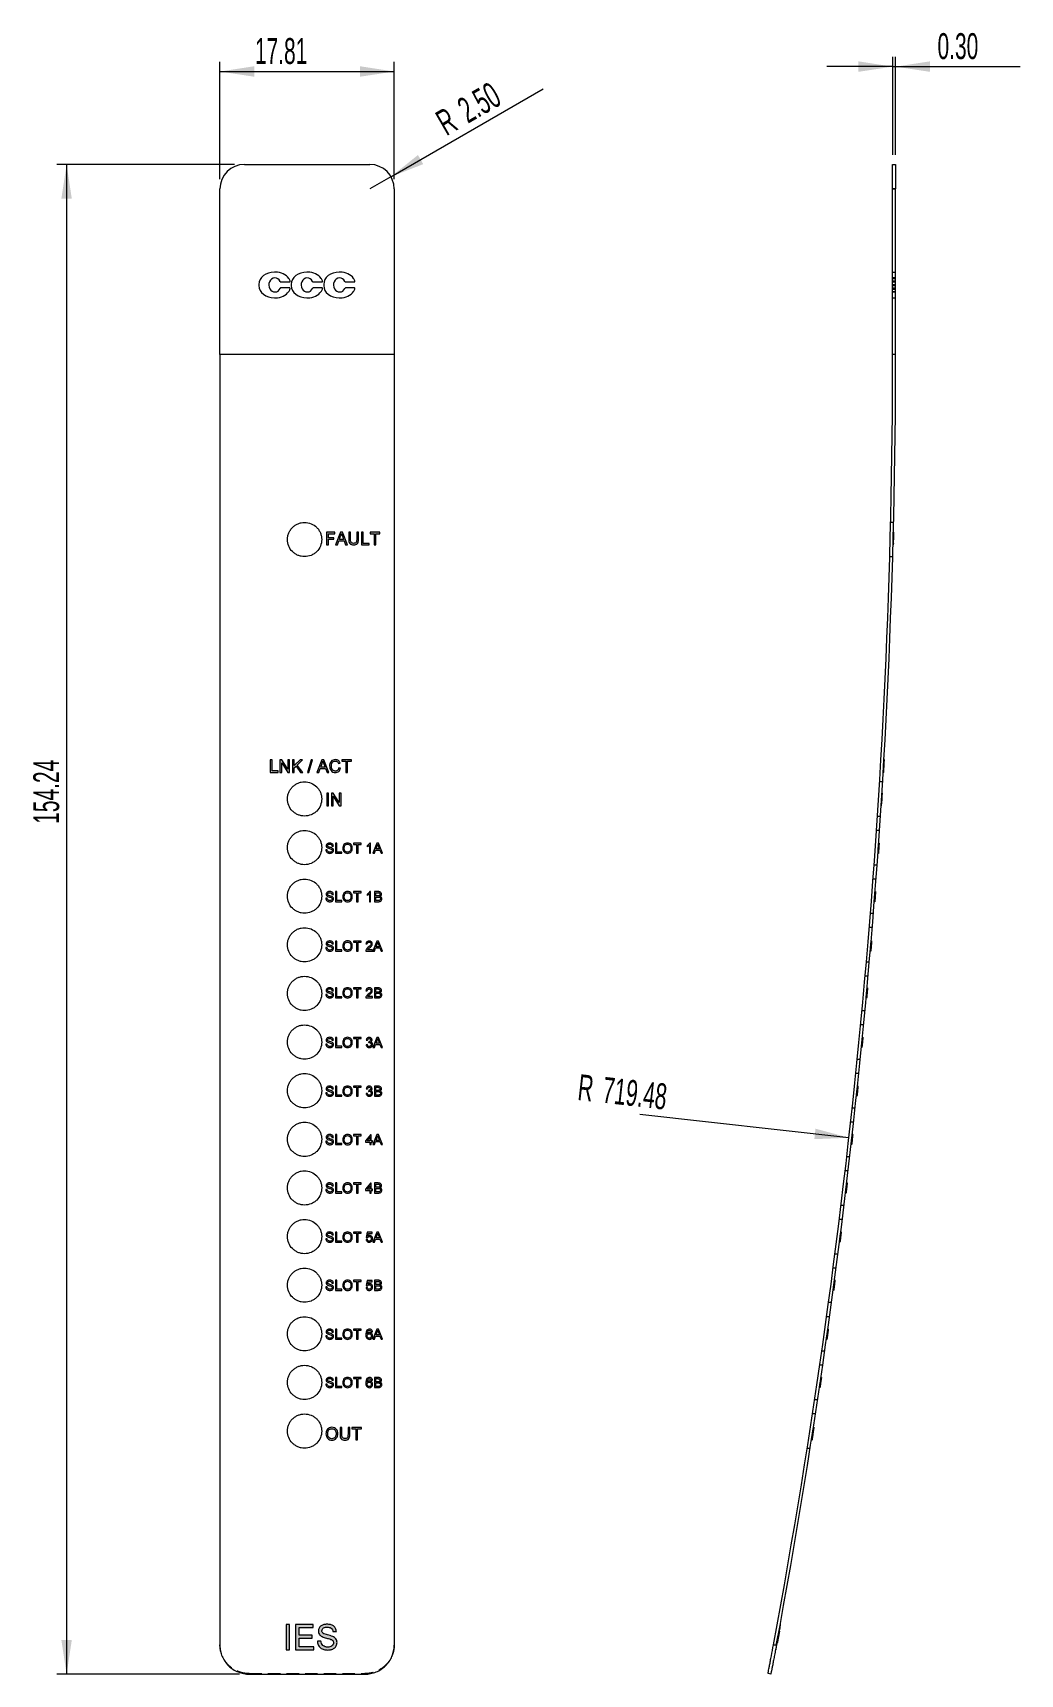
# Model space of a CAD drawing. Header units: millimetres. Extents: x -565 to 210, y 0 to 297.
# Drawn here: x 67 to 167.9, y 108.8 to 276.5 of the extents above; entities that cross this region are included whole.
import ezdxf

# ---------------------------------------------------------------- set-up
doc = ezdxf.new("R2010")
doc.units = ezdxf.units.MM
doc.linetypes.add('HIDDEN', pattern=[1.905, 1.27, -0.635])
doc.styles.add('SLDTEXTSTYLE2', font='TXT', dxfattribs={"width": 0.605})
doc.dimstyles.new('SLDDIMSTYLE0', dxfattribs={"dimtxt": 2.568319, "dimasz": 3.5, "dimexe": 0, "dimexo": 0.0625, "dimgap": 0.64208, "dimtad": 2, "dimrnd": 1e-09, "dimzin": 12, "dimdsep": 46, "dimtxsty": 'SLDTEXTSTYLE2', "dimsah": 1, "dimcen": 0.09, "dimadec": 0, "dimazin": 0, "dimtfac": 1, "dimtofl": 0, "dimtmove": 0, "dimatfit": 3, "dimfxl": 1, "dimtolj": 1, "dimtzin": 12, "dimarcsym": 0})
doc.dimstyles.new('SLDDIMSTYLE1', dxfattribs={"dimtxt": 2.568319, "dimasz": 3.5, "dimexe": 0, "dimexo": 0.0625, "dimgap": 0.64208, "dimtad": 2, "dimrnd": 1e-09, "dimzin": 4, "dimdsep": 46, "dimtxsty": 'SLDTEXTSTYLE2', "dimsah": 1, "dimcen": 0.09, "dimadec": 0, "dimazin": 0, "dimtfac": 1, "dimtofl": 0, "dimtmove": 0, "dimatfit": 3, "dimfxl": 1, "dimtolj": 1, "dimtzin": 12, "dimarcsym": 0})
doc.dimstyles.new('SLDDIMSTYLE2', dxfattribs={"dimtxt": 2.568319, "dimasz": 3.5, "dimexe": 0, "dimexo": 0.0625, "dimgap": 0.64208, "dimtad": 2, "dimrnd": 1e-09, "dimzin": 4, "dimdsep": 46, "dimtxsty": 'SLDTEXTSTYLE2', "dimsah": 1, "dimcen": 0.09, "dimadec": 0, "dimazin": 0, "dimtfac": 1, "dimtofl": 0, "dimtmove": 0, "dimatfit": 3, "dimfxl": 1, "dimtolj": 1, "dimtzin": 12, "dimarcsym": 0})
doc.dimstyles.new('SLDDIMSTYLE3', dxfattribs={"dimtxt": 2.568319, "dimasz": 3.5, "dimexe": 0, "dimexo": 0.0625, "dimgap": 0.64208, "dimtad": 2, "dimrnd": 1e-09, "dimzin": 12, "dimdsep": 46, "dimtxsty": 'SLDTEXTSTYLE2', "dimblk1": 'NONE', "dimblk2": 'NONE', "dimsah": 1, "dimcen": 0.09, "dimadec": 0, "dimazin": 0, "dimtfac": 1, "dimtofl": 0, "dimtmove": 0, "dimatfit": 3, "dimldrblk": 'NONE', "dimfxl": 1, "dimtolj": 1, "dimtzin": 12, "dimarcsym": 0})

msp = doc.modelspace()

# ---------------------------------------------------------------- blocks, each defined once
blk = doc.blocks.new('*D3')
at = {"color": 7, "linetype": 'Continuous', "lineweight": 0}
for p, q in [((86.14, 261.55), (86.14, 273.55)), ((103.95, 261.55), (103.95, 273.55)), ((86.14, 272.55), (103.95, 272.55))]:
    blk.add_line(p, q, dxfattribs=at)
for points in [[(86.14, 272.55), (89.64, 272.02), (89.64, 273.09)], [(103.95, 272.55), (100.45, 273.09), (100.45, 272.02)]]:
    blk.add_solid(points, dxfattribs=at)
at = {"color": 7, "linetype": 'Continuous', "lineweight": 0, "insert": (89.71, 275.97), "char_height": 2.646, "attachment_point": 1, "style": 'SLDTEXTSTYLE2'}
blk.add_mtext('17.81', dxfattribs=at)
blk = doc.blocks.new('*D4')
at = {"color": 7, "linetype": 'Continuous', "lineweight": 0}
for p, q in [((87.64, 263.05), (69.47, 263.05)), ((70.47, 263.05), (70.47, 108.81)), ((88.14, 108.81), (69.47, 108.81))]:
    blk.add_line(p, q, dxfattribs=at)
for points in [[(70.47, 263.05), (69.93, 259.55), (71, 259.55)], [(70.47, 108.81), (71, 112.31), (69.93, 112.31)]]:
    blk.add_solid(points, dxfattribs=at)
at = {"color": 7, "linetype": 'Continuous', "lineweight": 0, "insert": (67.06, 195.69), "char_height": 2.646, "attachment_point": 1, "rotation": 90, "style": 'SLDTEXTSTYLE2'}
blk.add_mtext('154.24', dxfattribs=at)
blk = doc.blocks.new('*D5')
at = {"color": 7, "linetype": 'Continuous', "lineweight": 0}
for q in [(119.16, 270.78), (101.45, 260.55)]:
    blk.add_line((103.61, 261.8), q, dxfattribs=at)
blk.add_solid([(103.61, 261.8), (106.91, 263.09), (106.37, 264.02)], dxfattribs=at)
at = {"color": 7, "linetype": 'Continuous', "lineweight": 0, "attachment_point": 1, "rotation": 30, "style": 'SLDTEXTSTYLE2'}
for s, insert, char_height in [('2.50', (110.15, 269.5), 2.646), ('R', (107.95, 268.22), 2.65)]:
    blk.add_mtext(s, dxfattribs=dict(at, insert=insert, char_height=char_height))
blk = doc.blocks.new('*D21')
at = {"color": 7, "linetype": 'Continuous', "lineweight": 0}
for p, q in [((154.88, 264.05), (154.88, 274.05)), ((155.18, 264.05), (155.18, 274.05)), ((154.88, 273.05), (148.15, 273.05)), ((154.88, 273.05), (155.18, 273.05)), ((155.18, 273.05), (167.91, 273.05))]:
    blk.add_line(p, q, dxfattribs=at)
for points in [[(154.88, 273.05), (151.38, 273.59), (151.38, 272.52)], [(155.18, 273.05), (158.68, 272.52), (158.68, 273.59)]]:
    blk.add_solid(points, dxfattribs=at)
at = {"color": 7, "linetype": 'Continuous', "lineweight": 0, "insert": (159.46, 276.47), "char_height": 2.646, "attachment_point": 1, "style": 'SLDTEXTSTYLE2'}
blk.add_mtext('0.30', dxfattribs=at)
blk = doc.blocks.new('*D23')
at = {"color": 7, "linetype": 'Continuous', "lineweight": 0, "attachment_point": 1, "rotation": 353.613, "style": 'SLDTEXTSTYLE2'}
for s, insert, char_height in [('R', (122.9, 170.12), 2.65), ('719.48', (125.43, 169.84), 2.646)]:
    blk.add_mtext(s, dxfattribs=dict(at, insert=insert, char_height=char_height))
blk = doc.blocks.new('_NONE')

# ---------------------------------------------------------------- dimensions: what is measured, and where the dimension line sits
at = {"color": 7, "linetype": 'Continuous', "lineweight": 0}
for base, p1, p2, dimstyle, picture, middle in [((103.945, 272.555), (86.135, 260.555), (103.945, 260.555), 'SLDDIMSTYLE0', '*D3', (94.119, 272.555)), ((155.177, 273.055), (154.877, 263.055), (155.177, 263.055), 'SLDDIMSTYLE2', '*D21', (162.891, 273.055))]:
    dim = msp.add_linear_dim(base=base, p1=p1, p2=p2, dimstyle=dimstyle, dxfattribs=at)
    dim.commit()
    dim.dimension.update_dxf_attribs({"geometry": picture, "text_midpoint": middle, "dimtype": 160})
for center, mpoint, dimstyle, picture, middle in [((101.445, 260.555), (103.61, 261.805), 'SLDDIMSTYLE1', '*D5', (113.83, 267.705)), ((-564.603, 243.655), (0, 0), 'SLDDIMSTYLE3', '*D23', (129.055, 166.008))]:
    dim = msp.add_radius_dim(center=center, mpoint=mpoint, dimstyle=dimstyle, dxfattribs=at)
    dim.commit()
    dim.dimension.update_dxf_attribs({"geometry": picture, "text_midpoint": middle, "dimtype": 164})
dim = msp.add_linear_dim(base=(70.466, 108.812), p1=(88.635, 263.055), p2=(89.135, 108.812), angle=90, dimstyle='SLDDIMSTYLE0', dxfattribs=at)
dim.commit()
dim.dimension.update_dxf_attribs({"geometry": '*D4', "text_midpoint": (70.466, 201.076), "dimtype": 160})

# ---------------------------------------------------------------- hatches: boundary and pattern name
h = msp.add_hatch(color=256)
h.paths.add_polyline_path([(97.034, 225.483), (97.034, 224.199), (97.215, 224.199), (97.215, 224.775), (97.791, 224.775), (97.791, 224.923), (97.215, 224.923), (97.215, 225.335), (97.89, 225.335), (97.89, 225.483)])
h.paths.add_polyline_path([(102.483, 225.483), (101.479, 225.483), (101.479, 225.335), (101.89, 225.335), (101.89, 224.199), (102.071, 224.199), (102.071, 225.335), (102.483, 225.335)])
h.paths.add_polyline_path([(100.59, 224.199), (101.38, 224.199), (101.38, 224.347), (100.771, 224.347), (100.771, 225.483), (100.59, 225.483)])
edge = h.paths.add_edge_path(flags=16)
edge.add_spline(control_points=[(98.469, 225.098), (98.478, 225.117), (98.488, 225.136), (98.496, 225.155), (98.505, 225.174), (98.513, 225.194), (98.52, 225.214), (98.535, 225.253), (98.546, 225.294), (98.556, 225.335)], knot_values=[0, 0, 0, 0, 0.0000635, 0.0000635, 0.0000635, 0.000127, 0.000127, 0.000127, 0.0002538, 0.0002538, 0.0002538, 0.0002538], degree=3, periodic=0)
edge.add_spline(control_points=[(98.556, 225.335), (98.564, 225.314), (98.572, 225.293), (98.58, 225.271), (98.588, 225.25), (98.596, 225.229), (98.604, 225.207), (98.612, 225.186), (98.619, 225.165), (98.627, 225.144), (98.635, 225.122), (98.643, 225.101), (98.651, 225.08)], knot_values=[0, 0, 0, 0, 0.000068, 0.000068, 0.000068, 0.0001361, 0.0001361, 0.0001361, 0.0002041, 0.0002041, 0.0002041, 0.0002722, 0.0002722, 0.0002722, 0.0002722], degree=3, periodic=0)
edge.add_line((98.651, 225.08), (98.776, 224.742))
edge.add_line((98.776, 224.742), (98.337, 224.742))
edge.add_line((98.337, 224.742), (98.469, 225.098))
h.paths.add_polyline_path([(97.944, 224.199), (98.137, 224.199), (98.283, 224.594), (98.83, 224.594), (98.976, 224.199), (99.168, 224.199), (98.659, 225.483), (98.454, 225.483)])
edge = h.paths.add_edge_path()
edge.add_spline(control_points=[(99.802, 224.183), (99.874, 224.183), (99.946, 224.191), (100.083, 224.238), (100.144, 224.28), (100.236, 224.389), (100.262, 224.46), (100.289, 224.601), (100.292, 224.673), (100.293, 224.744)], knot_values=[0, 0, 0, 0, 0.25, 0.25, 0.5, 0.5, 0.75, 0.75, 1, 1, 1, 1], degree=3, periodic=0)
edge.add_line((100.293, 224.744), (100.293, 225.483))
edge.add_line((100.293, 225.483), (100.112, 225.483))
edge.add_line((100.112, 225.483), (100.112, 224.753))
edge.add_spline(control_points=[(100.112, 224.753), (100.111, 224.702), (100.11, 224.652), (100.095, 224.551), (100.083, 224.501), (100.031, 224.414), (99.986, 224.384), (99.89, 224.352), (99.839, 224.348), (99.788, 224.347)], knot_values=[0, 0, 0, 0, 0.25, 0.25, 0.5, 0.5, 0.75, 0.75, 1, 1, 1, 1], degree=3, periodic=0)
edge.add_spline(control_points=[(99.788, 224.347), (99.739, 224.348), (99.69, 224.354), (99.6, 224.394), (99.561, 224.426), (99.51, 224.51), (99.5, 224.559), (99.488, 224.656), (99.487, 224.704), (99.487, 224.753)], knot_values=[0, 0, 0, 0, 0.25, 0.25, 0.5, 0.5, 0.75, 0.75, 1, 1, 1, 1], degree=3, periodic=0)
edge.add_line((99.487, 224.753), (99.487, 225.483))
edge.add_line((99.487, 225.483), (99.305, 225.483))
edge.add_line((99.305, 225.483), (99.305, 224.744))
edge.add_spline(control_points=[(99.305, 224.744), (99.306, 224.672), (99.31, 224.6), (99.337, 224.457), (99.363, 224.386), (99.455, 224.275), (99.519, 224.235), (99.657, 224.19), (99.73, 224.184), (99.802, 224.183)], knot_values=[0, 0, 0, 0, 0.25, 0.25, 0.5, 0.5, 0.75, 0.75, 1, 1, 1, 1], degree=3, periodic=0)
h = msp.add_hatch(color=256)
edge = h.paths.add_edge_path()
edge.add_line((99.223, 134.021), (99.223, 133.291))
edge.add_spline(control_points=[(99.223, 133.291), (99.222, 133.24), (99.221, 133.19), (99.206, 133.09), (99.195, 133.04), (99.143, 132.953), (99.098, 132.922), (99.002, 132.89), (98.95, 132.886), (98.899, 132.885)], knot_values=[0, 0, 0, 0, 0.25, 0.25, 0.5, 0.5, 0.75, 0.75, 1, 1, 1, 1], degree=3, periodic=0)
edge.add_spline(control_points=[(98.899, 132.885), (98.85, 132.886), (98.8, 132.892), (98.71, 132.932), (98.671, 132.965), (98.621, 133.049), (98.611, 133.098), (98.599, 133.194), (98.598, 133.242), (98.598, 133.291)], knot_values=[0, 0, 0, 0, 0.25, 0.25, 0.5, 0.5, 0.75, 0.75, 1, 1, 1, 1], degree=3, periodic=0)
edge.add_line((98.598, 133.291), (98.598, 134.021))
edge.add_line((98.598, 134.021), (98.416, 134.021))
edge.add_line((98.416, 134.021), (98.416, 133.282))
edge.add_spline(control_points=[(98.416, 133.282), (98.417, 133.21), (98.421, 133.138), (98.448, 132.996), (98.473, 132.925), (98.564, 132.814), (98.629, 132.774), (98.767, 132.727), (98.84, 132.721), (98.913, 132.72)], knot_values=[0, 0, 0, 0, 0.25, 0.25, 0.5, 0.5, 0.75, 0.75, 1, 1, 1, 1], degree=3, periodic=0)
edge.add_spline(control_points=[(98.913, 132.72), (98.986, 132.721), (99.058, 132.728), (99.195, 132.777), (99.256, 132.819), (99.348, 132.928), (99.374, 132.999), (99.4, 133.139), (99.403, 133.211), (99.404, 133.282)], knot_values=[0, 0, 0, 0, 0.25, 0.25, 0.5, 0.5, 0.75, 0.75, 1, 1, 1, 1], degree=3, periodic=0)
edge.add_line((99.404, 133.282), (99.404, 134.021))
edge.add_line((99.404, 134.021), (99.223, 134.021))
h.paths.add_polyline_path([(100.013, 132.737), (100.195, 132.737), (100.195, 133.873), (100.606, 133.873), (100.606, 134.021), (99.602, 134.021), (99.602, 133.873), (100.013, 133.873)])
edge = h.paths.add_edge_path()
edge.add_spline(control_points=[(96.968, 133.362), (96.969, 133.279), (96.981, 133.199), (97.036, 133.044), (97.076, 132.971), (97.187, 132.848), (97.257, 132.799), (97.409, 132.735), (97.493, 132.721), (97.577, 132.72)], knot_values=[0, 0, 0, 0, 0.25, 0.25, 0.5, 0.5, 0.75, 0.75, 1, 1, 1, 1], degree=3, periodic=0)
edge.add_spline(control_points=[(97.577, 132.72), (97.662, 132.722), (97.745, 132.736), (97.901, 132.801), (97.973, 132.849), (98.083, 132.975), (98.123, 133.05), (98.174, 133.209), (98.185, 133.293), (98.186, 133.377)], knot_values=[0, 0, 0, 0, 0.25, 0.25, 0.5, 0.5, 0.75, 0.75, 1, 1, 1, 1], degree=3, periodic=0)
edge.add_spline(control_points=[(98.186, 133.377), (98.184, 133.461), (98.175, 133.543), (98.124, 133.703), (98.084, 133.779), (97.974, 133.906), (97.903, 133.955), (97.748, 134.022), (97.663, 134.036), (97.578, 134.037)], knot_values=[0, 0, 0, 0, 0.25, 0.25, 0.5, 0.5, 0.75, 0.75, 1, 1, 1, 1], degree=3, periodic=0)
edge.add_spline(control_points=[(97.578, 134.037), (97.491, 134.035), (97.405, 134.023), (97.247, 133.956), (97.176, 133.903), (97.065, 133.774), (97.025, 133.696), (96.976, 133.532), (96.969, 133.447), (96.968, 133.362)], knot_values=[0, 0, 0, 0, 0.25, 0.25, 0.5, 0.5, 0.75, 0.75, 1, 1, 1, 1], degree=3, periodic=0)
edge = h.paths.add_edge_path(flags=16)
edge.add_spline(control_points=[(97.149, 133.36), (97.15, 133.424), (97.153, 133.488), (97.18, 133.613), (97.202, 133.676), (97.279, 133.78), (97.332, 133.82), (97.448, 133.876), (97.513, 133.888), (97.579, 133.889)], knot_values=[0, 0, 0, 0, 0.25, 0.25, 0.5, 0.5, 0.75, 0.75, 1, 1, 1, 1], degree=3, periodic=0)
edge.add_spline(control_points=[(97.579, 133.889), (97.642, 133.888), (97.705, 133.876), (97.817, 133.821), (97.867, 133.781), (97.941, 133.681), (97.967, 133.623), (97.998, 133.502), (98.004, 133.44), (98.005, 133.378)], knot_values=[0, 0, 0, 0, 0.25, 0.25, 0.5, 0.5, 0.75, 0.75, 1, 1, 1, 1], degree=3, periodic=0)
edge.add_spline(control_points=[(98.005, 133.378), (98.004, 133.316), (97.999, 133.254), (97.969, 133.135), (97.943, 133.076), (97.867, 132.977), (97.817, 132.935), (97.703, 132.88), (97.64, 132.87), (97.576, 132.868)], knot_values=[0, 0, 0, 0, 0.25, 0.25, 0.5, 0.5, 0.75, 0.75, 1, 1, 1, 1], degree=3, periodic=0)
edge.add_spline(control_points=[(97.576, 132.868), (97.514, 132.87), (97.453, 132.88), (97.342, 132.932), (97.293, 132.971), (97.216, 133.065), (97.188, 133.12), (97.155, 133.238), (97.15, 133.299), (97.149, 133.36)], knot_values=[0, 0, 0, 0, 0.25, 0.25, 0.5, 0.5, 0.75, 0.75, 1, 1, 1, 1], degree=3, periodic=0)
h.paths.add_polyline_path([(99.77, 139.122), (99.77, 139.004), (100.099, 139.004), (100.099, 138.095), (100.244, 138.095), (100.244, 139.004), (100.573, 139.004), (100.573, 139.122)])
h.paths.add_polyline_path([(97.952, 138.095), (98.584, 138.095), (98.584, 138.214), (98.097, 138.214), (98.097, 139.122), (97.952, 139.122)])
edge = h.paths.add_edge_path()
edge.add_line((101.917, 138.095), (102.302, 138.095))
edge.add_spline(control_points=[(102.302, 138.095), (102.348, 138.096), (102.393, 138.098), (102.483, 138.114), (102.527, 138.129), (102.604, 138.18), (102.632, 138.217), (102.671, 138.299), (102.679, 138.344), (102.681, 138.389)], knot_values=[0, 0, 0, 0, 0.25, 0.25, 0.5, 0.5, 0.75, 0.75, 1, 1, 1, 1], degree=3, periodic=0)
edge.add_spline(control_points=[(102.681, 138.389), (102.68, 138.418), (102.677, 138.445), (102.659, 138.499), (102.646, 138.524), (102.593, 138.59), (102.541, 138.618), (102.487, 138.635)], knot_values=[0, 0, 0, 0, 0.25, 0.25, 0.5, 0.5, 1, 1, 1, 1], degree=3, periodic=0)
edge.add_spline(control_points=[(102.487, 138.635), (102.53, 138.657), (102.57, 138.684), (102.611, 138.742), (102.622, 138.764), (102.637, 138.809), (102.64, 138.832), (102.641, 138.856)], knot_values=[0, 0, 0, 0, 0.5, 0.5, 0.75, 0.75, 1, 1, 1, 1], degree=3, periodic=0)
edge.add_spline(control_points=[(102.641, 138.856), (102.639, 138.897), (102.631, 138.937), (102.594, 139.009), (102.568, 139.041), (102.502, 139.088), (102.463, 139.103), (102.384, 139.12), (102.342, 139.122), (102.301, 139.122)], knot_values=[0, 0, 0, 0, 0.25, 0.25, 0.5, 0.5, 0.75, 0.75, 1, 1, 1, 1], degree=3, periodic=0)
edge.add_line((102.301, 139.122), (101.917, 139.122))
edge.add_line((101.917, 139.122), (101.917, 138.095))
edge = h.paths.add_edge_path(flags=16)
edge.add_line((102.061, 138.688), (102.061, 139.004))
edge.add_line((102.061, 139.004), (102.257, 139.004))
edge.add_spline(control_points=[(102.257, 139.004), (102.285, 139.004), (102.312, 139.003), (102.367, 138.999), (102.395, 138.995), (102.446, 138.971), (102.466, 138.95), (102.491, 138.9), (102.495, 138.871), (102.496, 138.843)], knot_values=[0, 0, 0, 0, 0.25, 0.25, 0.5, 0.5, 0.75, 0.75, 1, 1, 1, 1], degree=3, periodic=0)
edge.add_spline(control_points=[(102.496, 138.843), (102.495, 138.812), (102.49, 138.78), (102.455, 138.728), (102.427, 138.71), (102.397, 138.7)], knot_values=[0, 0, 0, 0, 0.5, 0.5, 1, 1, 1, 1], degree=3, periodic=0)
edge.add_spline(control_points=[(102.397, 138.7), (102.387, 138.697), (102.377, 138.695), (102.366, 138.693), (102.356, 138.692), (102.346, 138.691), (102.335, 138.69), (102.315, 138.688), (102.294, 138.688), (102.273, 138.688)], knot_values=[0, 0, 0, 0, 0.0000312, 0.0000312, 0.0000312, 0.0000624, 0.0000624, 0.0000624, 0.0001243, 0.0001243, 0.0001243, 0.0001243], degree=3, periodic=0)
edge.add_line((102.273, 138.688), (102.061, 138.688))
edge = h.paths.add_edge_path(flags=16)
edge.add_line((102.061, 138.214), (102.061, 138.569))
edge.add_line((102.061, 138.569), (102.288, 138.569))
edge.add_spline(control_points=[(102.288, 138.569), (102.317, 138.569), (102.346, 138.568), (102.405, 138.56), (102.434, 138.554), (102.484, 138.525), (102.504, 138.502), (102.53, 138.45), (102.535, 138.421), (102.536, 138.391)], knot_values=[0, 0, 0, 0, 0.25, 0.25, 0.5, 0.5, 0.75, 0.75, 1, 1, 1, 1], degree=3, periodic=0)
edge.add_spline(control_points=[(102.536, 138.391), (102.534, 138.35), (102.524, 138.309), (102.473, 138.244), (102.433, 138.227), (102.392, 138.219)], knot_values=[0, 0, 0, 0, 0.5, 0.5, 1, 1, 1, 1], degree=3, periodic=0)
edge.add_spline(control_points=[(102.392, 138.219), (102.385, 138.218), (102.378, 138.216), (102.371, 138.216), (102.363, 138.215), (102.356, 138.215), (102.349, 138.214), (102.334, 138.214), (102.319, 138.214), (102.305, 138.214)], knot_values=[0, 0, 0, 0, 0.000022, 0.000022, 0.000022, 0.0000441, 0.0000441, 0.0000441, 0.0000881, 0.0000881, 0.0000881, 0.0000881], degree=3, periodic=0)
edge.add_line((102.305, 138.214), (102.061, 138.214))
edge = h.paths.add_edge_path()
edge.add_spline(control_points=[(101.719, 138.859), (101.714, 138.895), (101.706, 138.93), (101.675, 138.996), (101.653, 139.026), (101.599, 139.076), (101.566, 139.094), (101.496, 139.118), (101.46, 139.122), (101.422, 139.122)], knot_values=[0, 0, 0, 0, 0.25, 0.25, 0.5, 0.5, 0.75, 0.75, 1, 1, 1, 1], degree=3, periodic=0)
edge.add_spline(control_points=[(101.422, 139.122), (101.372, 139.121), (101.322, 139.114), (101.231, 139.075), (101.192, 139.043), (101.159, 139.006)], knot_values=[0, 0, 0, 0, 0.5, 0.5, 1, 1, 1, 1], degree=3, periodic=0)
edge.add_spline(control_points=[(101.159, 139.006), (101.112, 138.946), (101.084, 138.875), (101.053, 138.727), (101.048, 138.652), (101.047, 138.576)], knot_values=[0, 0, 0, 0, 0.5, 0.5, 1, 1, 1, 1], degree=3, periodic=0)
edge.add_spline(control_points=[(101.047, 138.576), (101.048, 138.518), (101.051, 138.461), (101.07, 138.348), (101.087, 138.291), (101.146, 138.191), (101.189, 138.15), (101.29, 138.095), (101.349, 138.084), (101.407, 138.082)], knot_values=[0, 0, 0, 0, 0.25, 0.25, 0.5, 0.5, 0.75, 0.75, 1, 1, 1, 1], degree=3, periodic=0)
edge.add_spline(control_points=[(101.407, 138.082), (101.453, 138.083), (101.498, 138.09), (101.579, 138.126), (101.617, 138.152), (101.674, 138.22), (101.696, 138.26), (101.725, 138.344), (101.731, 138.389), (101.732, 138.433)], knot_values=[0, 0, 0, 0, 0.25, 0.25, 0.5, 0.5, 0.75, 0.75, 1, 1, 1, 1], degree=3, periodic=0)
edge.add_spline(control_points=[(101.732, 138.433), (101.731, 138.475), (101.727, 138.517), (101.701, 138.596), (101.68, 138.633), (101.624, 138.697), (101.59, 138.723), (101.513, 138.759), (101.471, 138.766), (101.429, 138.767)], knot_values=[0, 0, 0, 0, 0.25, 0.25, 0.5, 0.5, 0.75, 0.75, 1, 1, 1, 1], degree=3, periodic=0)
edge.add_spline(control_points=[(101.429, 138.767), (101.379, 138.765), (101.33, 138.754), (101.243, 138.708), (101.208, 138.672), (101.179, 138.631)], knot_values=[0, 0, 0, 0, 0.5, 0.5, 1, 1, 1, 1], degree=3, periodic=0)
edge.add_spline(control_points=[(101.179, 138.631), (101.18, 138.694), (101.183, 138.758), (101.217, 138.879), (101.253, 138.933), (101.302, 138.973)], knot_values=[0, 0, 0, 0, 0.5, 0.5, 1, 1, 1, 1], degree=3, periodic=0)
edge.add_spline(control_points=[(101.302, 138.973), (101.31, 138.978), (101.319, 138.983), (101.328, 138.987), (101.337, 138.991), (101.346, 138.994), (101.356, 138.996), (101.375, 139.001), (101.394, 139.003), (101.414, 139.004)], knot_values=[0, 0, 0, 0, 0.0000295, 0.0000295, 0.0000295, 0.0000591, 0.0000591, 0.0000591, 0.0001181, 0.0001181, 0.0001181, 0.0001181], degree=3, periodic=0)
edge.add_spline(control_points=[(101.414, 139.004), (101.426, 139.004), (101.437, 139.003), (101.449, 139.001), (101.467, 138.997), (101.485, 138.991), (101.501, 138.982), (101.515, 138.973), (101.528, 138.963), (101.54, 138.951)], knot_values=[0, 0, 0, 0, 0.0000353, 0.0000353, 0.0000353, 0.0000916, 0.0000916, 0.0000916, 0.0001411, 0.0001411, 0.0001411, 0.0001411], degree=3, periodic=0)
edge.add_spline(control_points=[(101.54, 138.951), (101.546, 138.944), (101.552, 138.936), (101.557, 138.928), (101.562, 138.919), (101.566, 138.91), (101.57, 138.901), (101.577, 138.884), (101.583, 138.865), (101.587, 138.846)], knot_values=[0, 0, 0, 0, 0.0000294, 0.0000294, 0.0000294, 0.0000588, 0.0000588, 0.0000588, 0.0001178, 0.0001178, 0.0001178, 0.0001178], degree=3, periodic=0)
edge.add_line((101.587, 138.846), (101.719, 138.859))
edge = h.paths.add_edge_path(flags=16)
edge.add_spline(control_points=[(101.179, 138.436), (101.18, 138.464), (101.183, 138.491), (101.202, 138.544), (101.218, 138.568), (101.259, 138.607), (101.283, 138.623), (101.335, 138.644), (101.364, 138.648), (101.392, 138.648)], knot_values=[0, 0, 0, 0, 0.25, 0.25, 0.5, 0.5, 0.75, 0.75, 1, 1, 1, 1], degree=3, periodic=0)
edge.add_spline(control_points=[(101.392, 138.648), (101.421, 138.648), (101.449, 138.645), (101.503, 138.625), (101.527, 138.608), (101.586, 138.546), (101.6, 138.486), (101.6, 138.429)], knot_values=[0, 0, 0, 0, 0.25, 0.25, 0.5, 0.5, 1, 1, 1, 1], degree=3, periodic=0)
edge.add_spline(control_points=[(101.6, 138.429), (101.6, 138.372), (101.587, 138.313), (101.532, 138.247), (101.508, 138.229), (101.456, 138.206), (101.426, 138.201), (101.397, 138.2)], knot_values=[0, 0, 0, 0, 0.5, 0.5, 0.75, 0.75, 1, 1, 1, 1], degree=3, periodic=0)
edge.add_spline(control_points=[(101.397, 138.2), (101.367, 138.201), (101.337, 138.206), (101.282, 138.229), (101.257, 138.248), (101.199, 138.316), (101.181, 138.376), (101.179, 138.436)], knot_values=[0, 0, 0, 0, 0.25, 0.25, 0.5, 0.5, 1, 1, 1, 1], degree=3, periodic=0)
edge = h.paths.add_edge_path()
edge.add_spline(control_points=[(97.347, 139.136), (97.305, 139.134), (97.262, 139.131), (97.18, 139.11), (97.14, 139.095), (97.069, 139.046), (97.041, 139.014), (97.001, 138.939), (96.992, 138.897), (96.991, 138.854)], knot_values=[0, 0, 0, 0, 0.25, 0.25, 0.5, 0.5, 0.75, 0.75, 1, 1, 1, 1], degree=3, periodic=0)
edge.add_spline(control_points=[(96.991, 138.854), (96.992, 138.807), (97.005, 138.759), (97.06, 138.683), (97.1, 138.655), (97.142, 138.632)], knot_values=[0, 0, 0, 0, 0.5, 0.5, 1, 1, 1, 1], degree=3, periodic=0)
edge.add_spline(control_points=[(97.142, 138.632), (97.199, 138.604), (97.259, 138.588), (97.38, 138.555), (97.442, 138.542), (97.5, 138.518)], knot_values=[0, 0, 0, 0, 0.5, 0.5, 1, 1, 1, 1], degree=3, periodic=0)
edge.add_spline(control_points=[(97.5, 138.518), (97.529, 138.506), (97.558, 138.491), (97.599, 138.443), (97.608, 138.411), (97.61, 138.38)], knot_values=[0, 0, 0, 0, 0.5, 0.5, 1, 1, 1, 1], degree=3, periodic=0)
edge.add_spline(control_points=[(97.61, 138.38), (97.609, 138.352), (97.602, 138.325), (97.575, 138.278), (97.556, 138.257), (97.487, 138.212), (97.431, 138.202), (97.375, 138.2)], knot_values=[0, 0, 0, 0, 0.25, 0.25, 0.5, 0.5, 1, 1, 1, 1], degree=3, periodic=0)
edge.add_spline(control_points=[(97.375, 138.2), (97.34, 138.202), (97.305, 138.205), (97.239, 138.226), (97.207, 138.242), (97.153, 138.287), (97.132, 138.317), (97.107, 138.381), (97.1, 138.416), (97.096, 138.451)], knot_values=[0, 0, 0, 0, 0.25, 0.25, 0.5, 0.5, 0.75, 0.75, 1, 1, 1, 1], degree=3, periodic=0)
edge.add_line((97.096, 138.451), (96.951, 138.451))
edge.add_spline(control_points=[(96.951, 138.451), (96.953, 138.398), (96.962, 138.346), (97.006, 138.249), (97.038, 138.204), (97.12, 138.136), (97.17, 138.114), (97.274, 138.087), (97.328, 138.082), (97.381, 138.082)], knot_values=[0, 0, 0, 0, 0.25, 0.25, 0.5, 0.5, 0.75, 0.75, 1, 1, 1, 1], degree=3, periodic=0)
edge.add_spline(control_points=[(97.381, 138.082), (97.427, 138.083), (97.471, 138.087), (97.557, 138.111), (97.599, 138.13), (97.672, 138.183), (97.702, 138.218), (97.743, 138.297), (97.753, 138.342), (97.755, 138.387)], knot_values=[0, 0, 0, 0, 0.25, 0.25, 0.5, 0.5, 0.75, 0.75, 1, 1, 1, 1], degree=3, periodic=0)
edge.add_spline(control_points=[(97.755, 138.387), (97.754, 138.441), (97.738, 138.495), (97.674, 138.582), (97.626, 138.612), (97.576, 138.635)], knot_values=[0, 0, 0, 0, 0.5, 0.5, 1, 1, 1, 1], degree=3, periodic=0)
edge.add_spline(control_points=[(97.576, 138.635), (97.51, 138.663), (97.441, 138.68), (97.337, 138.706), (97.302, 138.715), (97.234, 138.737), (97.2, 138.75), (97.172, 138.773)], knot_values=[0, 0, 0, 0, 0.5, 0.5, 0.75, 0.75, 1, 1, 1, 1], degree=3, periodic=0)
edge.add_spline(control_points=[(97.172, 138.773), (97.167, 138.779), (97.161, 138.785), (97.156, 138.792), (97.149, 138.802), (97.144, 138.814), (97.141, 138.825), (97.137, 138.838), (97.136, 138.851), (97.136, 138.864)], knot_values=[0, 0, 0, 0, 0.0000249, 0.0000249, 0.0000249, 0.0000626, 0.0000626, 0.0000626, 0.0001022, 0.0001022, 0.0001022, 0.0001022], degree=3, periodic=0)
edge.add_spline(control_points=[(97.136, 138.864), (97.136, 138.889), (97.142, 138.914), (97.168, 138.956), (97.186, 138.974), (97.251, 139.013), (97.303, 139.017), (97.353, 139.017)], knot_values=[0, 0, 0, 0, 0.25, 0.25, 0.5, 0.5, 1, 1, 1, 1], degree=3, periodic=0)
edge.add_spline(control_points=[(97.353, 139.017), (97.409, 139.016), (97.466, 139.009), (97.533, 138.959), (97.551, 138.937), (97.574, 138.887), (97.58, 138.86), (97.583, 138.833)], knot_values=[0, 0, 0, 0, 0.5, 0.5, 0.75, 0.75, 1, 1, 1, 1], degree=3, periodic=0)
edge.add_line((97.583, 138.833), (97.728, 138.833))
edge.add_spline(control_points=[(97.728, 138.833), (97.725, 138.878), (97.716, 138.923), (97.675, 139.003), (97.645, 139.039), (97.571, 139.091), (97.528, 139.109), (97.439, 139.131), (97.393, 139.135), (97.347, 139.136)], knot_values=[0, 0, 0, 0, 0.25, 0.25, 0.5, 0.5, 0.75, 0.75, 1, 1, 1, 1], degree=3, periodic=0)
edge = h.paths.add_edge_path()
edge.add_spline(control_points=[(98.69, 138.595), (98.69, 138.529), (98.701, 138.465), (98.744, 138.341), (98.776, 138.282), (98.866, 138.184), (98.921, 138.145), (99.043, 138.094), (99.11, 138.083), (99.177, 138.082)], knot_values=[0, 0, 0, 0, 0.25, 0.25, 0.5, 0.5, 0.75, 0.75, 1, 1, 1, 1], degree=3, periodic=0)
edge.add_spline(control_points=[(99.177, 138.082), (99.245, 138.083), (99.312, 138.095), (99.436, 138.147), (99.494, 138.185), (99.582, 138.285), (99.614, 138.346), (99.655, 138.473), (99.663, 138.54), (99.664, 138.607)], knot_values=[0, 0, 0, 0, 0.25, 0.25, 0.5, 0.5, 0.75, 0.75, 1, 1, 1, 1], degree=3, periodic=0)
edge.add_spline(control_points=[(99.664, 138.607), (99.663, 138.674), (99.656, 138.74), (99.615, 138.868), (99.583, 138.929), (99.494, 139.031), (99.438, 139.07), (99.314, 139.123), (99.246, 139.134), (99.178, 139.136)], knot_values=[0, 0, 0, 0, 0.25, 0.25, 0.5, 0.5, 0.75, 0.75, 1, 1, 1, 1], degree=3, periodic=0)
edge.add_spline(control_points=[(99.178, 139.136), (99.109, 139.134), (99.04, 139.124), (98.913, 139.071), (98.857, 139.028), (98.768, 138.925), (98.736, 138.863), (98.697, 138.732), (98.691, 138.663), (98.69, 138.595)], knot_values=[0, 0, 0, 0, 0.25, 0.25, 0.5, 0.5, 0.75, 0.75, 1, 1, 1, 1], degree=3, periodic=0)
edge = h.paths.add_edge_path(flags=16)
edge.add_spline(control_points=[(98.835, 138.594), (98.835, 138.645), (98.838, 138.696), (98.859, 138.797), (98.877, 138.846), (98.939, 138.93), (98.981, 138.961), (99.074, 139.007), (99.126, 139.016), (99.178, 139.017)], knot_values=[0, 0, 0, 0, 0.25, 0.25, 0.5, 0.5, 0.75, 0.75, 1, 1, 1, 1], degree=3, periodic=0)
edge.add_spline(control_points=[(99.178, 139.017), (99.229, 139.016), (99.279, 139.006), (99.369, 138.963), (99.409, 138.93), (99.498, 138.81), (99.519, 138.708), (99.52, 138.608)], knot_values=[0, 0, 0, 0, 0.25, 0.25, 0.5, 0.5, 1, 1, 1, 1], degree=3, periodic=0)
edge.add_spline(control_points=[(99.52, 138.608), (99.519, 138.558), (99.515, 138.509), (99.491, 138.414), (99.47, 138.367), (99.409, 138.287), (99.369, 138.254), (99.278, 138.21), (99.227, 138.202), (99.176, 138.2)], knot_values=[0, 0, 0, 0, 0.25, 0.25, 0.5, 0.5, 0.75, 0.75, 1, 1, 1, 1], degree=3, periodic=0)
edge.add_spline(control_points=[(99.176, 138.2), (99.127, 138.202), (99.078, 138.21), (98.989, 138.251), (98.95, 138.282), (98.889, 138.358), (98.866, 138.402), (98.84, 138.496), (98.835, 138.545), (98.835, 138.594)], knot_values=[0, 0, 0, 0, 0.25, 0.25, 0.5, 0.5, 0.75, 0.75, 1, 1, 1, 1], degree=3, periodic=0)
h.paths.add_polyline_path([(97.952, 144.06), (97.952, 143.033), (98.584, 143.033), (98.584, 143.151), (98.097, 143.151), (98.097, 144.06)])
h.paths.add_polyline_path([(99.77, 144.06), (99.77, 143.942), (100.099, 143.942), (100.099, 143.033), (100.244, 143.033), (100.244, 143.942), (100.573, 143.942), (100.573, 144.06)])
h.paths.add_polyline_path([(102.347, 144.06), (102.184, 144.06), (101.776, 143.033), (101.93, 143.033), (102.047, 143.349), (102.485, 143.349), (102.601, 143.033), (102.755, 143.033)])
edge = h.paths.add_edge_path(flags=16)
edge.add_line((102.09, 143.468), (102.195, 143.752))
edge.add_spline(control_points=[(102.195, 143.752), (102.211, 143.782), (102.225, 143.813), (102.236, 143.844), (102.242, 143.86), (102.248, 143.876), (102.253, 143.892), (102.258, 143.909), (102.262, 143.925), (102.266, 143.942)], knot_values=[0, 0, 0, 0, 0.0001015, 0.0001015, 0.0001015, 0.0001528, 0.0001528, 0.0001528, 0.0002044, 0.0002044, 0.0002044, 0.0002044], degree=3, periodic=0)
edge.add_spline(control_points=[(102.266, 143.942), (102.272, 143.925), (102.278, 143.908), (102.285, 143.891), (102.291, 143.874), (102.297, 143.857), (102.303, 143.84), (102.31, 143.823), (102.316, 143.806), (102.322, 143.789), (102.329, 143.772), (102.335, 143.755), (102.341, 143.738)], knot_values=[0, 0, 0, 0, 0.0000549, 0.0000549, 0.0000549, 0.0001098, 0.0001098, 0.0001098, 0.0001647, 0.0001647, 0.0001647, 0.0002195, 0.0002195, 0.0002195, 0.0002195], degree=3, periodic=0)
edge.add_line((102.341, 143.738), (102.441, 143.468))
edge.add_line((102.441, 143.468), (102.09, 143.468))
edge = h.paths.add_edge_path()
edge.add_spline(control_points=[(101.719, 143.797), (101.714, 143.833), (101.706, 143.868), (101.675, 143.934), (101.653, 143.964), (101.599, 144.014), (101.566, 144.032), (101.496, 144.056), (101.459, 144.06), (101.422, 144.06)], knot_values=[0, 0, 0, 0, 0.25, 0.25, 0.5, 0.5, 0.75, 0.75, 1, 1, 1, 1], degree=3, periodic=0)
edge.add_spline(control_points=[(101.422, 144.06), (101.372, 144.059), (101.322, 144.052), (101.231, 144.013), (101.192, 143.981), (101.159, 143.944)], knot_values=[0, 0, 0, 0, 0.5, 0.5, 1, 1, 1, 1], degree=3, periodic=0)
edge.add_spline(control_points=[(101.159, 143.944), (101.112, 143.884), (101.084, 143.813), (101.053, 143.665), (101.048, 143.589), (101.047, 143.514)], knot_values=[0, 0, 0, 0, 0.5, 0.5, 1, 1, 1, 1], degree=3, periodic=0)
edge.add_spline(control_points=[(101.047, 143.514), (101.048, 143.456), (101.051, 143.399), (101.07, 143.285), (101.087, 143.229), (101.146, 143.129), (101.189, 143.087), (101.291, 143.033), (101.349, 143.021), (101.407, 143.02)], knot_values=[0, 0, 0, 0, 0.25, 0.25, 0.5, 0.5, 0.75, 0.75, 1, 1, 1, 1], degree=3, periodic=0)
edge.add_spline(control_points=[(101.407, 143.02), (101.453, 143.02), (101.498, 143.028), (101.579, 143.064), (101.617, 143.09), (101.674, 143.158), (101.696, 143.198), (101.725, 143.282), (101.731, 143.327), (101.732, 143.371)], knot_values=[0, 0, 0, 0, 0.25, 0.25, 0.5, 0.5, 0.75, 0.75, 1, 1, 1, 1], degree=3, periodic=0)
edge.add_spline(control_points=[(101.732, 143.371), (101.731, 143.413), (101.727, 143.454), (101.701, 143.534), (101.68, 143.571), (101.624, 143.634), (101.59, 143.661), (101.513, 143.697), (101.471, 143.704), (101.429, 143.705)], knot_values=[0, 0, 0, 0, 0.25, 0.25, 0.5, 0.5, 0.75, 0.75, 1, 1, 1, 1], degree=3, periodic=0)
edge.add_spline(control_points=[(101.429, 143.705), (101.379, 143.703), (101.33, 143.692), (101.243, 143.646), (101.208, 143.61), (101.179, 143.569)], knot_values=[0, 0, 0, 0, 0.5, 0.5, 1, 1, 1, 1], degree=3, periodic=0)
edge.add_spline(control_points=[(101.179, 143.569), (101.18, 143.632), (101.183, 143.696), (101.217, 143.817), (101.253, 143.871), (101.302, 143.911)], knot_values=[0, 0, 0, 0, 0.5, 0.5, 1, 1, 1, 1], degree=3, periodic=0)
edge.add_spline(control_points=[(101.302, 143.911), (101.31, 143.916), (101.319, 143.921), (101.328, 143.925), (101.337, 143.928), (101.346, 143.932), (101.356, 143.934), (101.375, 143.939), (101.394, 143.941), (101.414, 143.942)], knot_values=[0, 0, 0, 0, 0.0000295, 0.0000295, 0.0000295, 0.0000591, 0.0000591, 0.0000591, 0.000118, 0.000118, 0.000118, 0.000118], degree=3, periodic=0)
edge.add_spline(control_points=[(101.414, 143.942), (101.426, 143.941), (101.437, 143.941), (101.449, 143.939), (101.467, 143.935), (101.485, 143.929), (101.501, 143.919), (101.515, 143.911), (101.528, 143.9), (101.54, 143.889)], knot_values=[0, 0, 0, 0, 0.0000353, 0.0000353, 0.0000353, 0.0000916, 0.0000916, 0.0000916, 0.0001411, 0.0001411, 0.0001411, 0.0001411], degree=3, periodic=0)
edge.add_spline(control_points=[(101.54, 143.889), (101.546, 143.882), (101.552, 143.874), (101.557, 143.866), (101.562, 143.857), (101.566, 143.848), (101.57, 143.839), (101.577, 143.821), (101.583, 143.803), (101.587, 143.784)], knot_values=[0, 0, 0, 0, 0.0000294, 0.0000294, 0.0000294, 0.0000588, 0.0000588, 0.0000588, 0.0001177, 0.0001177, 0.0001177, 0.0001177], degree=3, periodic=0)
edge.add_line((101.587, 143.784), (101.719, 143.797))
edge = h.paths.add_edge_path(flags=16)
edge.add_spline(control_points=[(101.179, 143.374), (101.18, 143.402), (101.183, 143.429), (101.202, 143.481), (101.218, 143.505), (101.259, 143.545), (101.283, 143.561), (101.335, 143.581), (101.364, 143.586), (101.392, 143.586)], knot_values=[0, 0, 0, 0, 0.25, 0.25, 0.5, 0.5, 0.75, 0.75, 1, 1, 1, 1], degree=3, periodic=0)
edge.add_spline(control_points=[(101.392, 143.586), (101.421, 143.586), (101.449, 143.582), (101.503, 143.563), (101.527, 143.546), (101.586, 143.483), (101.6, 143.424), (101.6, 143.367)], knot_values=[0, 0, 0, 0, 0.25, 0.25, 0.5, 0.5, 1, 1, 1, 1], degree=3, periodic=0)
edge.add_spline(control_points=[(101.6, 143.367), (101.6, 143.31), (101.587, 143.251), (101.532, 143.185), (101.508, 143.167), (101.456, 143.143), (101.426, 143.139), (101.397, 143.138)], knot_values=[0, 0, 0, 0, 0.5, 0.5, 0.75, 0.75, 1, 1, 1, 1], degree=3, periodic=0)
edge.add_spline(control_points=[(101.397, 143.138), (101.367, 143.139), (101.337, 143.144), (101.282, 143.167), (101.257, 143.186), (101.199, 143.254), (101.181, 143.314), (101.179, 143.374)], knot_values=[0, 0, 0, 0, 0.25, 0.25, 0.5, 0.5, 1, 1, 1, 1], degree=3, periodic=0)
edge = h.paths.add_edge_path()
edge.add_spline(control_points=[(97.347, 144.073), (97.305, 144.072), (97.262, 144.069), (97.18, 144.048), (97.14, 144.032), (97.069, 143.984), (97.041, 143.952), (97.001, 143.877), (96.992, 143.835), (96.991, 143.792)], knot_values=[0, 0, 0, 0, 0.25, 0.25, 0.5, 0.5, 0.75, 0.75, 1, 1, 1, 1], degree=3, periodic=0)
edge.add_spline(control_points=[(96.991, 143.792), (96.992, 143.745), (97.005, 143.697), (97.06, 143.621), (97.1, 143.593), (97.142, 143.57)], knot_values=[0, 0, 0, 0, 0.5, 0.5, 1, 1, 1, 1], degree=3, periodic=0)
edge.add_spline(control_points=[(97.142, 143.57), (97.199, 143.542), (97.259, 143.525), (97.38, 143.493), (97.442, 143.48), (97.5, 143.456)], knot_values=[0, 0, 0, 0, 0.5, 0.5, 1, 1, 1, 1], degree=3, periodic=0)
edge.add_spline(control_points=[(97.5, 143.456), (97.529, 143.444), (97.558, 143.429), (97.599, 143.381), (97.608, 143.349), (97.61, 143.318)], knot_values=[0, 0, 0, 0, 0.5, 0.5, 1, 1, 1, 1], degree=3, periodic=0)
edge.add_spline(control_points=[(97.61, 143.318), (97.609, 143.29), (97.602, 143.263), (97.575, 143.215), (97.556, 143.195), (97.487, 143.149), (97.431, 143.139), (97.375, 143.138)], knot_values=[0, 0, 0, 0, 0.25, 0.25, 0.5, 0.5, 1, 1, 1, 1], degree=3, periodic=0)
edge.add_spline(control_points=[(97.375, 143.138), (97.34, 143.139), (97.305, 143.143), (97.239, 143.164), (97.207, 143.18), (97.153, 143.225), (97.132, 143.255), (97.107, 143.319), (97.1, 143.354), (97.096, 143.389)], knot_values=[0, 0, 0, 0, 0.25, 0.25, 0.5, 0.5, 0.75, 0.75, 1, 1, 1, 1], degree=3, periodic=0)
edge.add_line((97.096, 143.389), (96.951, 143.389))
edge.add_spline(control_points=[(96.951, 143.389), (96.953, 143.335), (96.962, 143.284), (97.006, 143.186), (97.038, 143.142), (97.12, 143.074), (97.171, 143.052), (97.274, 143.025), (97.328, 143.02), (97.381, 143.02)], knot_values=[0, 0, 0, 0, 0.25, 0.25, 0.5, 0.5, 0.75, 0.75, 1, 1, 1, 1], degree=3, periodic=0)
edge.add_spline(control_points=[(97.381, 143.02), (97.427, 143.021), (97.471, 143.025), (97.557, 143.049), (97.599, 143.068), (97.672, 143.121), (97.701, 143.155), (97.743, 143.235), (97.753, 143.279), (97.755, 143.325)], knot_values=[0, 0, 0, 0, 0.25, 0.25, 0.5, 0.5, 0.75, 0.75, 1, 1, 1, 1], degree=3, periodic=0)
edge.add_spline(control_points=[(97.755, 143.325), (97.754, 143.379), (97.738, 143.433), (97.674, 143.52), (97.626, 143.55), (97.576, 143.573)], knot_values=[0, 0, 0, 0, 0.5, 0.5, 1, 1, 1, 1], degree=3, periodic=0)
edge.add_spline(control_points=[(97.576, 143.573), (97.51, 143.601), (97.441, 143.618), (97.337, 143.644), (97.302, 143.653), (97.234, 143.675), (97.2, 143.688), (97.172, 143.711)], knot_values=[0, 0, 0, 0, 0.5, 0.5, 0.75, 0.75, 1, 1, 1, 1], degree=3, periodic=0)
edge.add_spline(control_points=[(97.172, 143.711), (97.167, 143.717), (97.161, 143.723), (97.156, 143.73), (97.149, 143.74), (97.144, 143.751), (97.141, 143.763), (97.137, 143.776), (97.136, 143.789), (97.136, 143.802)], knot_values=[0, 0, 0, 0, 0.0000249, 0.0000249, 0.0000249, 0.0000625, 0.0000625, 0.0000625, 0.0001021, 0.0001021, 0.0001021, 0.0001021], degree=3, periodic=0)
edge.add_spline(control_points=[(97.136, 143.802), (97.136, 143.827), (97.142, 143.852), (97.168, 143.894), (97.187, 143.912), (97.251, 143.95), (97.303, 143.955), (97.353, 143.955)], knot_values=[0, 0, 0, 0, 0.25, 0.25, 0.5, 0.5, 1, 1, 1, 1], degree=3, periodic=0)
edge.add_spline(control_points=[(97.353, 143.955), (97.408, 143.954), (97.466, 143.947), (97.533, 143.897), (97.551, 143.875), (97.574, 143.825), (97.58, 143.798), (97.583, 143.771)], knot_values=[0, 0, 0, 0, 0.5, 0.5, 0.75, 0.75, 1, 1, 1, 1], degree=3, periodic=0)
edge.add_line((97.583, 143.771), (97.728, 143.771))
edge.add_spline(control_points=[(97.728, 143.771), (97.725, 143.816), (97.716, 143.861), (97.675, 143.941), (97.645, 143.977), (97.571, 144.029), (97.528, 144.047), (97.439, 144.069), (97.393, 144.072), (97.347, 144.073)], knot_values=[0, 0, 0, 0, 0.25, 0.25, 0.5, 0.5, 0.75, 0.75, 1, 1, 1, 1], degree=3, periodic=0)
edge = h.paths.add_edge_path()
edge.add_spline(control_points=[(98.69, 143.533), (98.69, 143.467), (98.701, 143.403), (98.744, 143.279), (98.776, 143.22), (98.866, 143.122), (98.921, 143.083), (99.043, 143.032), (99.11, 143.021), (99.177, 143.02)], knot_values=[0, 0, 0, 0, 0.25, 0.25, 0.5, 0.5, 0.75, 0.75, 1, 1, 1, 1], degree=3, periodic=0)
edge.add_spline(control_points=[(99.177, 143.02), (99.245, 143.021), (99.312, 143.032), (99.436, 143.084), (99.493, 143.122), (99.582, 143.223), (99.614, 143.284), (99.655, 143.41), (99.663, 143.478), (99.664, 143.545)], knot_values=[0, 0, 0, 0, 0.25, 0.25, 0.5, 0.5, 0.75, 0.75, 1, 1, 1, 1], degree=3, periodic=0)
edge.add_spline(control_points=[(99.664, 143.545), (99.663, 143.612), (99.656, 143.678), (99.615, 143.806), (99.583, 143.867), (99.494, 143.969), (99.438, 144.008), (99.314, 144.061), (99.246, 144.072), (99.178, 144.073)], knot_values=[0, 0, 0, 0, 0.25, 0.25, 0.5, 0.5, 0.75, 0.75, 1, 1, 1, 1], degree=3, periodic=0)
edge.add_spline(control_points=[(99.178, 144.073), (99.109, 144.072), (99.04, 144.062), (98.913, 144.008), (98.857, 143.966), (98.768, 143.863), (98.736, 143.801), (98.697, 143.67), (98.691, 143.601), (98.69, 143.533)], knot_values=[0, 0, 0, 0, 0.25, 0.25, 0.5, 0.5, 0.75, 0.75, 1, 1, 1, 1], degree=3, periodic=0)
edge = h.paths.add_edge_path(flags=16)
edge.add_spline(control_points=[(98.835, 143.531), (98.835, 143.583), (98.838, 143.634), (98.859, 143.734), (98.877, 143.784), (98.939, 143.867), (98.981, 143.899), (99.074, 143.944), (99.126, 143.954), (99.178, 143.955)], knot_values=[0, 0, 0, 0, 0.25, 0.25, 0.5, 0.5, 0.75, 0.75, 1, 1, 1, 1], degree=3, periodic=0)
edge.add_spline(control_points=[(99.178, 143.955), (99.229, 143.954), (99.279, 143.944), (99.369, 143.901), (99.409, 143.868), (99.498, 143.748), (99.519, 143.646), (99.52, 143.546)], knot_values=[0, 0, 0, 0, 0.25, 0.25, 0.5, 0.5, 1, 1, 1, 1], degree=3, periodic=0)
edge.add_spline(control_points=[(99.52, 143.546), (99.519, 143.496), (99.515, 143.447), (99.491, 143.351), (99.47, 143.304), (99.409, 143.225), (99.369, 143.192), (99.278, 143.148), (99.227, 143.14), (99.176, 143.138)], knot_values=[0, 0, 0, 0, 0.25, 0.25, 0.5, 0.5, 0.75, 0.75, 1, 1, 1, 1], degree=3, periodic=0)
edge.add_spline(control_points=[(99.176, 143.138), (99.127, 143.14), (99.078, 143.148), (98.99, 143.189), (98.95, 143.22), (98.889, 143.295), (98.866, 143.34), (98.84, 143.434), (98.835, 143.483), (98.835, 143.531)], knot_values=[0, 0, 0, 0, 0.25, 0.25, 0.5, 0.5, 0.75, 0.75, 1, 1, 1, 1], degree=3, periodic=0)
edge = h.paths.add_edge_path()
edge.add_spline(control_points=[(101.074, 148.304), (101.078, 148.264), (101.086, 148.225), (101.119, 148.152), (101.143, 148.12), (101.201, 148.065), (101.237, 148.045), (101.312, 148.019), (101.353, 148.015), (101.393, 148.014)], knot_values=[0, 0, 0, 0, 0.25, 0.25, 0.5, 0.5, 0.75, 0.75, 1, 1, 1, 1], degree=3, periodic=0)
edge.add_spline(control_points=[(101.393, 148.014), (101.443, 148.015), (101.494, 148.023), (101.584, 148.066), (101.622, 148.1), (101.654, 148.139)], knot_values=[0, 0, 0, 0, 0.5, 0.5, 1, 1, 1, 1], degree=3, periodic=0)
edge.add_spline(control_points=[(101.654, 148.139), (101.679, 148.173), (101.701, 148.212), (101.726, 148.293), (101.731, 148.336), (101.732, 148.379)], knot_values=[0, 0, 0, 0, 0.5, 0.5, 1, 1, 1, 1], degree=3, periodic=0)
edge.add_spline(control_points=[(101.732, 148.379), (101.731, 148.421), (101.727, 148.462), (101.701, 148.541), (101.68, 148.578), (101.625, 148.642), (101.592, 148.668), (101.515, 148.704), (101.473, 148.711), (101.431, 148.712)], knot_values=[0, 0, 0, 0, 0.25, 0.25, 0.5, 0.5, 0.75, 0.75, 1, 1, 1, 1], degree=3, periodic=0)
edge.add_spline(control_points=[(101.431, 148.712), (101.397, 148.711), (101.364, 148.705), (101.303, 148.681), (101.274, 148.663), (101.248, 148.643)], knot_values=[0, 0, 0, 0, 0.5, 0.5, 1, 1, 1, 1], degree=3, periodic=0)
edge.add_line((101.248, 148.643), (101.3, 148.909))
edge.add_line((101.3, 148.909), (101.68, 148.909))
edge.add_line((101.68, 148.909), (101.68, 149.041))
edge.add_line((101.68, 149.041), (101.192, 149.041))
edge.add_line((101.192, 149.041), (101.087, 148.514))
edge.add_line((101.087, 148.514), (101.219, 148.501))
edge.add_spline(control_points=[(101.219, 148.501), (101.238, 148.53), (101.263, 148.554), (101.324, 148.588), (101.359, 148.592), (101.394, 148.593)], knot_values=[0, 0, 0, 0, 0.5, 0.5, 1, 1, 1, 1], degree=3, periodic=0)
edge.add_spline(control_points=[(101.394, 148.593), (101.423, 148.593), (101.451, 148.59), (101.506, 148.571), (101.531, 148.554), (101.587, 148.489), (101.599, 148.429), (101.6, 148.372)], knot_values=[0, 0, 0, 0, 0.25, 0.25, 0.5, 0.5, 1, 1, 1, 1], degree=3, periodic=0)
edge.add_spline(control_points=[(101.6, 148.372), (101.6, 148.312), (101.587, 148.252), (101.532, 148.181), (101.509, 148.161), (101.454, 148.138), (101.424, 148.133), (101.394, 148.132)], knot_values=[0, 0, 0, 0, 0.5, 0.5, 0.75, 0.75, 1, 1, 1, 1], degree=3, periodic=0)
edge.add_spline(control_points=[(101.394, 148.132), (101.369, 148.133), (101.345, 148.136), (101.299, 148.153), (101.278, 148.167), (101.229, 148.22), (101.214, 148.269), (101.205, 148.317)], knot_values=[0, 0, 0, 0, 0.25, 0.25, 0.5, 0.5, 1, 1, 1, 1], degree=3, periodic=0)
edge.add_line((101.205, 148.317), (101.074, 148.304))
h.paths.add_polyline_path([(100.573, 149.054), (99.77, 149.054), (99.77, 148.936), (100.099, 148.936), (100.099, 148.027), (100.244, 148.027), (100.244, 148.936), (100.573, 148.936)])
h.paths.add_polyline_path([(97.952, 148.027), (98.584, 148.027), (98.584, 148.146), (98.097, 148.146), (98.097, 149.054), (97.952, 149.054)])
edge = h.paths.add_edge_path()
edge.add_line((101.917, 148.027), (102.302, 148.027))
edge.add_spline(control_points=[(102.302, 148.027), (102.348, 148.027), (102.393, 148.03), (102.483, 148.046), (102.527, 148.061), (102.603, 148.112), (102.632, 148.149), (102.671, 148.23), (102.679, 148.276), (102.681, 148.321)], knot_values=[0, 0, 0, 0, 0.25, 0.25, 0.5, 0.5, 0.75, 0.75, 1, 1, 1, 1], degree=3, periodic=0)
edge.add_spline(control_points=[(102.681, 148.321), (102.68, 148.35), (102.677, 148.377), (102.659, 148.431), (102.646, 148.456), (102.593, 148.522), (102.541, 148.55), (102.487, 148.567)], knot_values=[0, 0, 0, 0, 0.25, 0.25, 0.5, 0.5, 1, 1, 1, 1], degree=3, periodic=0)
edge.add_spline(control_points=[(102.487, 148.567), (102.529, 148.589), (102.57, 148.616), (102.611, 148.674), (102.622, 148.696), (102.637, 148.741), (102.64, 148.764), (102.641, 148.788)], knot_values=[0, 0, 0, 0, 0.5, 0.5, 0.75, 0.75, 1, 1, 1, 1], degree=3, periodic=0)
edge.add_spline(control_points=[(102.641, 148.788), (102.639, 148.829), (102.631, 148.869), (102.594, 148.941), (102.568, 148.973), (102.502, 149.02), (102.463, 149.035), (102.383, 149.052), (102.342, 149.054), (102.301, 149.054)], knot_values=[0, 0, 0, 0, 0.25, 0.25, 0.5, 0.5, 0.75, 0.75, 1, 1, 1, 1], degree=3, periodic=0)
edge.add_line((102.301, 149.054), (101.917, 149.054))
edge.add_line((101.917, 149.054), (101.917, 148.027))
edge = h.paths.add_edge_path(flags=16)
edge.add_line((102.061, 148.62), (102.061, 148.936))
edge.add_line((102.061, 148.936), (102.257, 148.936))
edge.add_spline(control_points=[(102.257, 148.936), (102.285, 148.936), (102.312, 148.935), (102.367, 148.93), (102.395, 148.927), (102.446, 148.903), (102.466, 148.882), (102.491, 148.832), (102.495, 148.803), (102.496, 148.775)], knot_values=[0, 0, 0, 0, 0.25, 0.25, 0.5, 0.5, 0.75, 0.75, 1, 1, 1, 1], degree=3, periodic=0)
edge.add_spline(control_points=[(102.496, 148.775), (102.495, 148.744), (102.49, 148.712), (102.455, 148.66), (102.427, 148.642), (102.397, 148.632)], knot_values=[0, 0, 0, 0, 0.5, 0.5, 1, 1, 1, 1], degree=3, periodic=0)
edge.add_spline(control_points=[(102.397, 148.632), (102.387, 148.629), (102.377, 148.627), (102.366, 148.625), (102.356, 148.624), (102.346, 148.623), (102.335, 148.622), (102.315, 148.62), (102.294, 148.62), (102.273, 148.62)], knot_values=[0, 0, 0, 0, 0.0000312, 0.0000312, 0.0000312, 0.0000624, 0.0000624, 0.0000624, 0.0001243, 0.0001243, 0.0001243, 0.0001243], degree=3, periodic=0)
edge.add_line((102.273, 148.62), (102.061, 148.62))
edge = h.paths.add_edge_path(flags=16)
edge.add_line((102.061, 148.146), (102.061, 148.501))
edge.add_line((102.061, 148.501), (102.288, 148.501))
edge.add_spline(control_points=[(102.288, 148.501), (102.317, 148.501), (102.346, 148.5), (102.404, 148.492), (102.433, 148.486), (102.484, 148.457), (102.504, 148.434), (102.53, 148.382), (102.535, 148.353), (102.536, 148.323)], knot_values=[0, 0, 0, 0, 0.25, 0.25, 0.5, 0.5, 0.75, 0.75, 1, 1, 1, 1], degree=3, periodic=0)
edge.add_spline(control_points=[(102.536, 148.323), (102.534, 148.282), (102.524, 148.241), (102.473, 148.176), (102.433, 148.159), (102.392, 148.151)], knot_values=[0, 0, 0, 0, 0.5, 0.5, 1, 1, 1, 1], degree=3, periodic=0)
edge.add_spline(control_points=[(102.392, 148.151), (102.385, 148.149), (102.378, 148.148), (102.371, 148.148), (102.363, 148.147), (102.356, 148.147), (102.349, 148.146), (102.334, 148.146), (102.319, 148.146), (102.305, 148.146)], knot_values=[0, 0, 0, 0, 0.000022, 0.000022, 0.000022, 0.0000441, 0.0000441, 0.0000441, 0.0000881, 0.0000881, 0.0000881, 0.0000881], degree=3, periodic=0)
edge.add_line((102.305, 148.146), (102.061, 148.146))
edge = h.paths.add_edge_path()
edge.add_spline(control_points=[(96.951, 148.383), (96.953, 148.33), (96.962, 148.278), (97.006, 148.18), (97.039, 148.136), (97.12, 148.068), (97.171, 148.046), (97.274, 148.019), (97.328, 148.014), (97.381, 148.014)], knot_values=[0, 0, 0, 0, 0.25, 0.25, 0.5, 0.5, 0.75, 0.75, 1, 1, 1, 1], degree=3, periodic=0)
edge.add_spline(control_points=[(97.381, 148.014), (97.426, 148.015), (97.471, 148.019), (97.557, 148.043), (97.599, 148.062), (97.672, 148.115), (97.701, 148.149), (97.743, 148.229), (97.753, 148.273), (97.755, 148.319)], knot_values=[0, 0, 0, 0, 0.25, 0.25, 0.5, 0.5, 0.75, 0.75, 1, 1, 1, 1], degree=3, periodic=0)
edge.add_spline(control_points=[(97.755, 148.319), (97.754, 148.373), (97.738, 148.427), (97.674, 148.514), (97.626, 148.544), (97.576, 148.567)], knot_values=[0, 0, 0, 0, 0.5, 0.5, 1, 1, 1, 1], degree=3, periodic=0)
edge.add_spline(control_points=[(97.576, 148.567), (97.51, 148.595), (97.441, 148.612), (97.337, 148.638), (97.302, 148.647), (97.234, 148.669), (97.2, 148.682), (97.172, 148.705)], knot_values=[0, 0, 0, 0, 0.5, 0.5, 0.75, 0.75, 1, 1, 1, 1], degree=3, periodic=0)
edge.add_spline(control_points=[(97.172, 148.705), (97.167, 148.711), (97.161, 148.717), (97.156, 148.724), (97.149, 148.734), (97.144, 148.745), (97.141, 148.757), (97.137, 148.77), (97.136, 148.783), (97.136, 148.796)], knot_values=[0, 0, 0, 0, 0.0000249, 0.0000249, 0.0000249, 0.0000625, 0.0000625, 0.0000625, 0.000102, 0.000102, 0.000102, 0.000102], degree=3, periodic=0)
edge.add_spline(control_points=[(97.136, 148.796), (97.136, 148.821), (97.142, 148.846), (97.168, 148.888), (97.187, 148.906), (97.251, 148.945), (97.303, 148.949), (97.353, 148.949)], knot_values=[0, 0, 0, 0, 0.25, 0.25, 0.5, 0.5, 1, 1, 1, 1], degree=3, periodic=0)
edge.add_spline(control_points=[(97.353, 148.949), (97.408, 148.948), (97.466, 148.941), (97.533, 148.891), (97.551, 148.869), (97.574, 148.819), (97.58, 148.792), (97.583, 148.765)], knot_values=[0, 0, 0, 0, 0.5, 0.5, 0.75, 0.75, 1, 1, 1, 1], degree=3, periodic=0)
edge.add_line((97.583, 148.765), (97.728, 148.765))
edge.add_spline(control_points=[(97.728, 148.765), (97.725, 148.81), (97.716, 148.855), (97.675, 148.935), (97.645, 148.971), (97.571, 149.023), (97.528, 149.041), (97.439, 149.063), (97.393, 149.066), (97.347, 149.068)], knot_values=[0, 0, 0, 0, 0.25, 0.25, 0.5, 0.5, 0.75, 0.75, 1, 1, 1, 1], degree=3, periodic=0)
edge.add_spline(control_points=[(97.347, 149.068), (97.305, 149.066), (97.262, 149.063), (97.18, 149.042), (97.14, 149.027), (97.069, 148.978), (97.041, 148.946), (97.001, 148.871), (96.992, 148.829), (96.991, 148.786)], knot_values=[0, 0, 0, 0, 0.25, 0.25, 0.5, 0.5, 0.75, 0.75, 1, 1, 1, 1], degree=3, periodic=0)
edge.add_spline(control_points=[(96.991, 148.786), (96.992, 148.739), (97.005, 148.691), (97.06, 148.615), (97.1, 148.587), (97.142, 148.564)], knot_values=[0, 0, 0, 0, 0.5, 0.5, 1, 1, 1, 1], degree=3, periodic=0)
edge.add_spline(control_points=[(97.142, 148.564), (97.199, 148.536), (97.259, 148.519), (97.38, 148.487), (97.442, 148.474), (97.5, 148.45)], knot_values=[0, 0, 0, 0, 0.5, 0.5, 1, 1, 1, 1], degree=3, periodic=0)
edge.add_spline(control_points=[(97.5, 148.45), (97.529, 148.438), (97.558, 148.423), (97.599, 148.375), (97.608, 148.343), (97.61, 148.312)], knot_values=[0, 0, 0, 0, 0.5, 0.5, 1, 1, 1, 1], degree=3, periodic=0)
edge.add_spline(control_points=[(97.61, 148.312), (97.609, 148.284), (97.602, 148.257), (97.575, 148.21), (97.556, 148.189), (97.487, 148.143), (97.431, 148.133), (97.375, 148.132)], knot_values=[0, 0, 0, 0, 0.25, 0.25, 0.5, 0.5, 1, 1, 1, 1], degree=3, periodic=0)
edge.add_spline(control_points=[(97.375, 148.132), (97.34, 148.133), (97.306, 148.137), (97.239, 148.158), (97.207, 148.174), (97.153, 148.219), (97.132, 148.249), (97.107, 148.313), (97.1, 148.348), (97.096, 148.383)], knot_values=[0, 0, 0, 0, 0.25, 0.25, 0.5, 0.5, 0.75, 0.75, 1, 1, 1, 1], degree=3, periodic=0)
edge.add_line((97.096, 148.383), (96.951, 148.383))
edge = h.paths.add_edge_path()
edge.add_spline(control_points=[(98.69, 148.527), (98.69, 148.461), (98.701, 148.397), (98.744, 148.273), (98.776, 148.214), (98.866, 148.116), (98.921, 148.077), (99.043, 148.026), (99.11, 148.015), (99.177, 148.014)], knot_values=[0, 0, 0, 0, 0.25, 0.25, 0.5, 0.5, 0.75, 0.75, 1, 1, 1, 1], degree=3, periodic=0)
edge.add_spline(control_points=[(99.177, 148.014), (99.245, 148.015), (99.312, 148.026), (99.436, 148.078), (99.493, 148.116), (99.582, 148.217), (99.614, 148.278), (99.655, 148.404), (99.663, 148.472), (99.664, 148.539)], knot_values=[0, 0, 0, 0, 0.25, 0.25, 0.5, 0.5, 0.75, 0.75, 1, 1, 1, 1], degree=3, periodic=0)
edge.add_spline(control_points=[(99.664, 148.539), (99.663, 148.606), (99.656, 148.672), (99.615, 148.8), (99.583, 148.861), (99.494, 148.963), (99.438, 149.002), (99.314, 149.055), (99.246, 149.066), (99.178, 149.068)], knot_values=[0, 0, 0, 0, 0.25, 0.25, 0.5, 0.5, 0.75, 0.75, 1, 1, 1, 1], degree=3, periodic=0)
edge.add_spline(control_points=[(99.178, 149.068), (99.109, 149.066), (99.04, 149.056), (98.913, 149.003), (98.857, 148.961), (98.768, 148.857), (98.736, 148.795), (98.697, 148.664), (98.691, 148.595), (98.69, 148.527)], knot_values=[0, 0, 0, 0, 0.25, 0.25, 0.5, 0.5, 0.75, 0.75, 1, 1, 1, 1], degree=3, periodic=0)
edge = h.paths.add_edge_path(flags=16)
edge.add_spline(control_points=[(98.835, 148.525), (98.835, 148.577), (98.838, 148.628), (98.859, 148.729), (98.877, 148.778), (98.939, 148.862), (98.981, 148.894), (99.074, 148.939), (99.126, 148.948), (99.178, 148.949)], knot_values=[0, 0, 0, 0, 0.25, 0.25, 0.5, 0.5, 0.75, 0.75, 1, 1, 1, 1], degree=3, periodic=0)
edge.add_spline(control_points=[(99.178, 148.949), (99.229, 148.948), (99.279, 148.938), (99.369, 148.895), (99.409, 148.862), (99.498, 148.742), (99.519, 148.64), (99.52, 148.54)], knot_values=[0, 0, 0, 0, 0.25, 0.25, 0.5, 0.5, 1, 1, 1, 1], degree=3, periodic=0)
edge.add_spline(control_points=[(99.52, 148.54), (99.519, 148.49), (99.515, 148.441), (99.491, 148.345), (99.47, 148.298), (99.409, 148.219), (99.369, 148.186), (99.278, 148.142), (99.227, 148.134), (99.176, 148.132)], knot_values=[0, 0, 0, 0, 0.25, 0.25, 0.5, 0.5, 0.75, 0.75, 1, 1, 1, 1], degree=3, periodic=0)
edge.add_spline(control_points=[(99.176, 148.132), (99.127, 148.134), (99.078, 148.142), (98.99, 148.183), (98.951, 148.214), (98.889, 148.289), (98.866, 148.334), (98.84, 148.428), (98.835, 148.477), (98.835, 148.525)], knot_values=[0, 0, 0, 0, 0.25, 0.25, 0.5, 0.5, 0.75, 0.75, 1, 1, 1, 1], degree=3, periodic=0)
edge = h.paths.add_edge_path()
edge.add_spline(control_points=[(101.074, 153.226), (101.078, 153.187), (101.086, 153.148), (101.119, 153.075), (101.143, 153.042), (101.202, 152.988), (101.237, 152.968), (101.312, 152.942), (101.353, 152.937), (101.393, 152.937)], knot_values=[0, 0, 0, 0, 0.25, 0.25, 0.5, 0.5, 0.75, 0.75, 1, 1, 1, 1], degree=3, periodic=0)
edge.add_spline(control_points=[(101.393, 152.937), (101.443, 152.938), (101.494, 152.946), (101.584, 152.988), (101.622, 153.022), (101.654, 153.061)], knot_values=[0, 0, 0, 0, 0.5, 0.5, 1, 1, 1, 1], degree=3, periodic=0)
edge.add_spline(control_points=[(101.654, 153.061), (101.679, 153.096), (101.701, 153.134), (101.726, 153.216), (101.731, 153.259), (101.732, 153.302)], knot_values=[0, 0, 0, 0, 0.5, 0.5, 1, 1, 1, 1], degree=3, periodic=0)
edge.add_spline(control_points=[(101.732, 153.302), (101.731, 153.344), (101.727, 153.385), (101.701, 153.464), (101.68, 153.501), (101.625, 153.565), (101.592, 153.591), (101.515, 153.627), (101.473, 153.634), (101.431, 153.635)], knot_values=[0, 0, 0, 0, 0.25, 0.25, 0.5, 0.5, 0.75, 0.75, 1, 1, 1, 1], degree=3, periodic=0)
edge.add_spline(control_points=[(101.431, 153.635), (101.397, 153.634), (101.364, 153.628), (101.303, 153.604), (101.274, 153.586), (101.248, 153.566)], knot_values=[0, 0, 0, 0, 0.5, 0.5, 1, 1, 1, 1], degree=3, periodic=0)
edge.add_line((101.248, 153.566), (101.3, 153.832))
edge.add_line((101.3, 153.832), (101.68, 153.832))
edge.add_line((101.68, 153.832), (101.68, 153.964))
edge.add_line((101.68, 153.964), (101.192, 153.964))
edge.add_line((101.192, 153.964), (101.087, 153.437))
edge.add_line((101.087, 153.437), (101.219, 153.424))
edge.add_spline(control_points=[(101.219, 153.424), (101.238, 153.453), (101.263, 153.477), (101.324, 153.51), (101.359, 153.515), (101.394, 153.516)], knot_values=[0, 0, 0, 0, 0.5, 0.5, 1, 1, 1, 1], degree=3, periodic=0)
edge.add_spline(control_points=[(101.394, 153.516), (101.423, 153.515), (101.451, 153.513), (101.506, 153.494), (101.531, 153.477), (101.587, 153.411), (101.599, 153.352), (101.6, 153.294)], knot_values=[0, 0, 0, 0, 0.25, 0.25, 0.5, 0.5, 1, 1, 1, 1], degree=3, periodic=0)
edge.add_spline(control_points=[(101.6, 153.294), (101.6, 153.235), (101.587, 153.174), (101.532, 153.103), (101.509, 153.084), (101.454, 153.06), (101.424, 153.056), (101.394, 153.055)], knot_values=[0, 0, 0, 0, 0.5, 0.5, 0.75, 0.75, 1, 1, 1, 1], degree=3, periodic=0)
edge.add_spline(control_points=[(101.394, 153.055), (101.369, 153.056), (101.345, 153.058), (101.299, 153.076), (101.278, 153.089), (101.229, 153.143), (101.214, 153.192), (101.205, 153.24)], knot_values=[0, 0, 0, 0, 0.25, 0.25, 0.5, 0.5, 1, 1, 1, 1], degree=3, periodic=0)
edge.add_line((101.205, 153.24), (101.074, 153.226))
h.paths.add_polyline_path([(100.573, 153.859), (100.573, 153.977), (99.77, 153.977), (99.77, 153.859), (100.099, 153.859), (100.099, 152.95), (100.244, 152.95), (100.244, 153.859)])
h.paths.add_polyline_path([(97.952, 152.95), (98.584, 152.95), (98.584, 153.068), (98.097, 153.068), (98.097, 153.977), (97.952, 153.977)])
h.paths.add_polyline_path([(102.184, 153.977), (101.776, 152.95), (101.93, 152.95), (102.047, 153.266), (102.485, 153.266), (102.601, 152.95), (102.755, 152.95), (102.347, 153.977)])
edge = h.paths.add_edge_path(flags=16)
edge.add_line((102.09, 153.384), (102.195, 153.669))
edge.add_spline(control_points=[(102.195, 153.669), (102.211, 153.699), (102.225, 153.729), (102.236, 153.761), (102.242, 153.777), (102.248, 153.793), (102.253, 153.809), (102.258, 153.825), (102.262, 153.842), (102.266, 153.859)], knot_values=[0, 0, 0, 0, 0.0001013, 0.0001013, 0.0001013, 0.0001526, 0.0001526, 0.0001526, 0.000204, 0.000204, 0.000204, 0.000204], degree=3, periodic=0)
edge.add_spline(control_points=[(102.266, 153.859), (102.272, 153.842), (102.278, 153.825), (102.285, 153.808), (102.291, 153.791), (102.297, 153.773), (102.303, 153.756), (102.31, 153.74), (102.316, 153.722), (102.322, 153.705), (102.329, 153.688), (102.335, 153.671), (102.341, 153.654)], knot_values=[0, 0, 0, 0, 0.0000548, 0.0000548, 0.0000548, 0.0001096, 0.0001096, 0.0001096, 0.0001644, 0.0001644, 0.0001644, 0.0002192, 0.0002192, 0.0002192, 0.0002192], degree=3, periodic=0)
edge.add_line((102.341, 153.654), (102.441, 153.384))
edge.add_line((102.441, 153.384), (102.09, 153.384))
edge = h.paths.add_edge_path()
edge.add_spline(control_points=[(96.951, 153.305), (96.953, 153.252), (96.962, 153.201), (97.006, 153.103), (97.039, 153.059), (97.121, 152.991), (97.171, 152.968), (97.274, 152.941), (97.328, 152.937), (97.381, 152.937)], knot_values=[0, 0, 0, 0, 0.25, 0.25, 0.5, 0.5, 0.75, 0.75, 1, 1, 1, 1], degree=3, periodic=0)
edge.add_spline(control_points=[(97.381, 152.937), (97.426, 152.938), (97.471, 152.942), (97.557, 152.966), (97.599, 152.985), (97.672, 153.037), (97.701, 153.072), (97.743, 153.152), (97.753, 153.196), (97.755, 153.241)], knot_values=[0, 0, 0, 0, 0.25, 0.25, 0.5, 0.5, 0.75, 0.75, 1, 1, 1, 1], degree=3, periodic=0)
edge.add_spline(control_points=[(97.755, 153.241), (97.754, 153.296), (97.738, 153.349), (97.674, 153.436), (97.626, 153.467), (97.576, 153.49)], knot_values=[0, 0, 0, 0, 0.5, 0.5, 1, 1, 1, 1], degree=3, periodic=0)
edge.add_spline(control_points=[(97.576, 153.49), (97.51, 153.517), (97.441, 153.535), (97.337, 153.561), (97.302, 153.57), (97.234, 153.592), (97.2, 153.604), (97.172, 153.628)], knot_values=[0, 0, 0, 0, 0.5, 0.5, 0.75, 0.75, 1, 1, 1, 1], degree=3, periodic=0)
edge.add_spline(control_points=[(97.172, 153.628), (97.167, 153.634), (97.161, 153.64), (97.156, 153.647), (97.149, 153.657), (97.144, 153.668), (97.141, 153.68), (97.137, 153.692), (97.136, 153.706), (97.136, 153.718)], knot_values=[0, 0, 0, 0, 0.0000249, 0.0000249, 0.0000249, 0.0000625, 0.0000625, 0.0000625, 0.000102, 0.000102, 0.000102, 0.000102], degree=3, periodic=0)
edge.add_spline(control_points=[(97.136, 153.718), (97.136, 153.743), (97.142, 153.768), (97.168, 153.811), (97.187, 153.829), (97.251, 153.867), (97.303, 153.871), (97.353, 153.872)], knot_values=[0, 0, 0, 0, 0.25, 0.25, 0.5, 0.5, 1, 1, 1, 1], degree=3, periodic=0)
edge.add_spline(control_points=[(97.353, 153.872), (97.408, 153.871), (97.466, 153.864), (97.533, 153.814), (97.551, 153.792), (97.574, 153.742), (97.58, 153.715), (97.583, 153.687)], knot_values=[0, 0, 0, 0, 0.5, 0.5, 0.75, 0.75, 1, 1, 1, 1], degree=3, periodic=0)
edge.add_line((97.583, 153.687), (97.728, 153.687))
edge.add_spline(control_points=[(97.728, 153.687), (97.725, 153.733), (97.716, 153.777), (97.675, 153.858), (97.645, 153.894), (97.571, 153.946), (97.528, 153.963), (97.439, 153.986), (97.393, 153.989), (97.347, 153.99)], knot_values=[0, 0, 0, 0, 0.25, 0.25, 0.5, 0.5, 0.75, 0.75, 1, 1, 1, 1], degree=3, periodic=0)
edge.add_spline(control_points=[(97.347, 153.99), (97.305, 153.989), (97.263, 153.986), (97.18, 153.965), (97.14, 153.949), (97.069, 153.901), (97.041, 153.869), (97.001, 153.794), (96.992, 153.751), (96.991, 153.709)], knot_values=[0, 0, 0, 0, 0.25, 0.25, 0.5, 0.5, 0.75, 0.75, 1, 1, 1, 1], degree=3, periodic=0)
edge.add_spline(control_points=[(96.991, 153.709), (96.992, 153.661), (97.005, 153.614), (97.06, 153.537), (97.1, 153.51), (97.142, 153.487)], knot_values=[0, 0, 0, 0, 0.5, 0.5, 1, 1, 1, 1], degree=3, periodic=0)
edge.add_spline(control_points=[(97.142, 153.487), (97.199, 153.459), (97.259, 153.442), (97.38, 153.41), (97.442, 153.397), (97.5, 153.373)], knot_values=[0, 0, 0, 0, 0.5, 0.5, 1, 1, 1, 1], degree=3, periodic=0)
edge.add_spline(control_points=[(97.5, 153.373), (97.529, 153.36), (97.558, 153.346), (97.599, 153.298), (97.608, 153.266), (97.61, 153.234)], knot_values=[0, 0, 0, 0, 0.5, 0.5, 1, 1, 1, 1], degree=3, periodic=0)
edge.add_spline(control_points=[(97.61, 153.234), (97.609, 153.207), (97.602, 153.18), (97.575, 153.132), (97.556, 153.112), (97.487, 153.066), (97.43, 153.056), (97.375, 153.055)], knot_values=[0, 0, 0, 0, 0.25, 0.25, 0.5, 0.5, 1, 1, 1, 1], degree=3, periodic=0)
edge.add_spline(control_points=[(97.375, 153.055), (97.34, 153.056), (97.306, 153.06), (97.239, 153.081), (97.207, 153.097), (97.153, 153.142), (97.132, 153.171), (97.107, 153.236), (97.1, 153.271), (97.096, 153.305)], knot_values=[0, 0, 0, 0, 0.25, 0.25, 0.5, 0.5, 0.75, 0.75, 1, 1, 1, 1], degree=3, periodic=0)
edge.add_line((97.096, 153.305), (96.951, 153.305))
edge = h.paths.add_edge_path()
edge.add_spline(control_points=[(99.664, 153.462), (99.663, 153.529), (99.656, 153.595), (99.615, 153.723), (99.583, 153.784), (99.494, 153.886), (99.438, 153.925), (99.314, 153.978), (99.246, 153.989), (99.178, 153.99)], knot_values=[0, 0, 0, 0, 0.25, 0.25, 0.5, 0.5, 0.75, 0.75, 1, 1, 1, 1], degree=3, periodic=0)
edge.add_spline(control_points=[(99.178, 153.99), (99.109, 153.989), (99.04, 153.979), (98.913, 153.925), (98.857, 153.883), (98.768, 153.78), (98.736, 153.718), (98.697, 153.587), (98.691, 153.518), (98.69, 153.45)], knot_values=[0, 0, 0, 0, 0.25, 0.25, 0.5, 0.5, 0.75, 0.75, 1, 1, 1, 1], degree=3, periodic=0)
edge.add_spline(control_points=[(98.69, 153.45), (98.69, 153.384), (98.701, 153.319), (98.744, 153.195), (98.776, 153.137), (98.866, 153.038), (98.921, 153), (99.043, 152.949), (99.11, 152.938), (99.177, 152.937)], knot_values=[0, 0, 0, 0, 0.25, 0.25, 0.5, 0.5, 0.75, 0.75, 1, 1, 1, 1], degree=3, periodic=0)
edge.add_spline(control_points=[(99.177, 152.937), (99.245, 152.938), (99.311, 152.949), (99.436, 153.001), (99.493, 153.039), (99.582, 153.14), (99.614, 153.2), (99.655, 153.327), (99.663, 153.394), (99.664, 153.462)], knot_values=[0, 0, 0, 0, 0.25, 0.25, 0.5, 0.5, 0.75, 0.75, 1, 1, 1, 1], degree=3, periodic=0)
edge = h.paths.add_edge_path(flags=16)
edge.add_spline(control_points=[(98.835, 153.448), (98.835, 153.5), (98.838, 153.551), (98.859, 153.651), (98.878, 153.701), (98.939, 153.784), (98.982, 153.816), (99.074, 153.861), (99.126, 153.871), (99.178, 153.872)], knot_values=[0, 0, 0, 0, 0.25, 0.25, 0.5, 0.5, 0.75, 0.75, 1, 1, 1, 1], degree=3, periodic=0)
edge.add_spline(control_points=[(99.178, 153.872), (99.229, 153.871), (99.279, 153.861), (99.369, 153.818), (99.409, 153.785), (99.498, 153.665), (99.519, 153.563), (99.52, 153.463)], knot_values=[0, 0, 0, 0, 0.25, 0.25, 0.5, 0.5, 1, 1, 1, 1], degree=3, periodic=0)
edge.add_spline(control_points=[(99.52, 153.463), (99.519, 153.413), (99.515, 153.364), (99.491, 153.268), (99.47, 153.221), (99.409, 153.141), (99.369, 153.109), (99.278, 153.064), (99.227, 153.056), (99.176, 153.055)], knot_values=[0, 0, 0, 0, 0.25, 0.25, 0.5, 0.5, 0.75, 0.75, 1, 1, 1, 1], degree=3, periodic=0)
edge.add_spline(control_points=[(99.176, 153.055), (99.127, 153.056), (99.078, 153.064), (98.99, 153.106), (98.951, 153.137), (98.889, 153.212), (98.866, 153.256), (98.84, 153.35), (98.835, 153.399), (98.835, 153.448)], knot_values=[0, 0, 0, 0, 0.25, 0.25, 0.5, 0.5, 0.75, 0.75, 1, 1, 1, 1], degree=3, periodic=0)
h.paths.add_polyline_path([(101.6, 158.983), (101.508, 158.983), (101.021, 158.351), (101.021, 158.219), (101.469, 158.219), (101.469, 157.969), (101.6, 157.969), (101.6, 158.219), (101.732, 158.219), (101.732, 158.351), (101.6, 158.351)])
h.paths.add_polyline_path([(101.469, 158.351), (101.184, 158.351), (101.469, 158.721)], flags=17)
h.paths.add_polyline_path([(97.952, 158.996), (97.952, 157.969), (98.584, 157.969), (98.584, 158.087), (98.097, 158.087), (98.097, 158.996)])
h.paths.add_polyline_path([(100.099, 157.969), (100.244, 157.969), (100.244, 158.878), (100.573, 158.878), (100.573, 158.996), (99.77, 158.996), (99.77, 158.878), (100.099, 158.878)])
edge = h.paths.add_edge_path(flags=16)
edge.add_spline(control_points=[(102.257, 158.878), (102.285, 158.878), (102.312, 158.877), (102.367, 158.872), (102.395, 158.869), (102.446, 158.845), (102.466, 158.824), (102.491, 158.773), (102.495, 158.745), (102.496, 158.717)], knot_values=[0, 0, 0, 0, 0.25, 0.25, 0.5, 0.5, 0.75, 0.75, 1, 1, 1, 1], degree=3, periodic=0)
edge.add_spline(control_points=[(102.496, 158.717), (102.495, 158.686), (102.49, 158.654), (102.455, 158.602), (102.427, 158.584), (102.397, 158.574)], knot_values=[0, 0, 0, 0, 0.5, 0.5, 1, 1, 1, 1], degree=3, periodic=0)
edge.add_spline(control_points=[(102.397, 158.574), (102.387, 158.571), (102.377, 158.568), (102.366, 158.567), (102.356, 158.565), (102.346, 158.564), (102.335, 158.564), (102.315, 158.562), (102.294, 158.562), (102.273, 158.562)], knot_values=[0, 0, 0, 0, 0.0000312, 0.0000312, 0.0000312, 0.0000624, 0.0000624, 0.0000624, 0.0001243, 0.0001243, 0.0001243, 0.0001243], degree=3, periodic=0)
edge.add_line((102.273, 158.562), (102.061, 158.562))
edge.add_line((102.061, 158.562), (102.061, 158.878))
edge.add_line((102.061, 158.878), (102.257, 158.878))
edge = h.paths.add_edge_path()
edge.add_line((101.917, 157.969), (102.302, 157.969))
edge.add_spline(control_points=[(102.302, 157.969), (102.348, 157.969), (102.393, 157.971), (102.483, 157.988), (102.527, 158.003), (102.603, 158.054), (102.631, 158.091), (102.671, 158.172), (102.679, 158.218), (102.681, 158.263)], knot_values=[0, 0, 0, 0, 0.25, 0.25, 0.5, 0.5, 0.75, 0.75, 1, 1, 1, 1], degree=3, periodic=0)
edge.add_spline(control_points=[(102.681, 158.263), (102.68, 158.291), (102.677, 158.319), (102.659, 158.373), (102.646, 158.398), (102.593, 158.464), (102.541, 158.492), (102.487, 158.509)], knot_values=[0, 0, 0, 0, 0.25, 0.25, 0.5, 0.5, 1, 1, 1, 1], degree=3, periodic=0)
edge.add_spline(control_points=[(102.487, 158.509), (102.529, 158.53), (102.57, 158.558), (102.611, 158.616), (102.622, 158.637), (102.637, 158.683), (102.64, 158.706), (102.641, 158.73)], knot_values=[0, 0, 0, 0, 0.5, 0.5, 0.75, 0.75, 1, 1, 1, 1], degree=3, periodic=0)
edge.add_spline(control_points=[(102.641, 158.73), (102.639, 158.771), (102.631, 158.811), (102.594, 158.883), (102.568, 158.915), (102.502, 158.962), (102.463, 158.977), (102.383, 158.994), (102.342, 158.996), (102.301, 158.996)], knot_values=[0, 0, 0, 0, 0.25, 0.25, 0.5, 0.5, 0.75, 0.75, 1, 1, 1, 1], degree=3, periodic=0)
edge.add_line((102.301, 158.996), (101.917, 158.996))
edge.add_line((101.917, 158.996), (101.917, 157.969))
edge = h.paths.add_edge_path(flags=16)
edge.add_line((102.061, 158.087), (102.061, 158.443))
edge.add_line((102.061, 158.443), (102.288, 158.443))
edge.add_spline(control_points=[(102.288, 158.443), (102.317, 158.443), (102.346, 158.442), (102.404, 158.434), (102.433, 158.428), (102.484, 158.399), (102.504, 158.376), (102.53, 158.324), (102.535, 158.294), (102.536, 158.265)], knot_values=[0, 0, 0, 0, 0.25, 0.25, 0.5, 0.5, 0.75, 0.75, 1, 1, 1, 1], degree=3, periodic=0)
edge.add_spline(control_points=[(102.536, 158.265), (102.534, 158.224), (102.524, 158.183), (102.473, 158.118), (102.433, 158.101), (102.392, 158.092)], knot_values=[0, 0, 0, 0, 0.5, 0.5, 1, 1, 1, 1], degree=3, periodic=0)
edge.add_spline(control_points=[(102.392, 158.092), (102.385, 158.091), (102.378, 158.09), (102.371, 158.09), (102.363, 158.089), (102.356, 158.089), (102.349, 158.088), (102.334, 158.088), (102.319, 158.088), (102.305, 158.087)], knot_values=[0, 0, 0, 0, 0.000022, 0.000022, 0.000022, 0.0000441, 0.0000441, 0.0000441, 0.0000881, 0.0000881, 0.0000881, 0.0000881], degree=3, periodic=0)
edge.add_line((102.305, 158.087), (102.061, 158.087))
edge = h.paths.add_edge_path()
edge.add_spline(control_points=[(97.347, 159.009), (97.305, 159.008), (97.263, 159.005), (97.18, 158.984), (97.14, 158.968), (97.07, 158.92), (97.041, 158.888), (97.001, 158.813), (96.992, 158.771), (96.991, 158.728)], knot_values=[0, 0, 0, 0, 0.25, 0.25, 0.5, 0.5, 0.75, 0.75, 1, 1, 1, 1], degree=3, periodic=0)
edge.add_spline(control_points=[(96.991, 158.728), (96.992, 158.68), (97.005, 158.633), (97.06, 158.556), (97.1, 158.529), (97.142, 158.506)], knot_values=[0, 0, 0, 0, 0.5, 0.5, 1, 1, 1, 1], degree=3, periodic=0)
edge.add_spline(control_points=[(97.142, 158.506), (97.199, 158.478), (97.259, 158.461), (97.38, 158.429), (97.442, 158.416), (97.5, 158.392)], knot_values=[0, 0, 0, 0, 0.5, 0.5, 1, 1, 1, 1], degree=3, periodic=0)
edge.add_spline(control_points=[(97.5, 158.392), (97.529, 158.38), (97.558, 158.365), (97.599, 158.317), (97.608, 158.285), (97.61, 158.254)], knot_values=[0, 0, 0, 0, 0.5, 0.5, 1, 1, 1, 1], degree=3, periodic=0)
edge.add_spline(control_points=[(97.61, 158.254), (97.609, 158.226), (97.602, 158.199), (97.575, 158.151), (97.556, 158.131), (97.487, 158.085), (97.43, 158.075), (97.375, 158.074)], knot_values=[0, 0, 0, 0, 0.25, 0.25, 0.5, 0.5, 1, 1, 1, 1], degree=3, periodic=0)
edge.add_spline(control_points=[(97.375, 158.074), (97.34, 158.075), (97.306, 158.079), (97.239, 158.1), (97.207, 158.116), (97.153, 158.161), (97.132, 158.19), (97.107, 158.255), (97.1, 158.29), (97.096, 158.325)], knot_values=[0, 0, 0, 0, 0.25, 0.25, 0.5, 0.5, 0.75, 0.75, 1, 1, 1, 1], degree=3, periodic=0)
edge.add_line((97.096, 158.325), (96.951, 158.325))
edge.add_spline(control_points=[(96.951, 158.325), (96.953, 158.271), (96.962, 158.22), (97.006, 158.122), (97.039, 158.078), (97.121, 158.01), (97.171, 157.987), (97.274, 157.961), (97.328, 157.956), (97.381, 157.956)], knot_values=[0, 0, 0, 0, 0.25, 0.25, 0.5, 0.5, 0.75, 0.75, 1, 1, 1, 1], degree=3, periodic=0)
edge.add_spline(control_points=[(97.381, 157.956), (97.426, 157.957), (97.471, 157.961), (97.557, 157.985), (97.599, 158.004), (97.672, 158.057), (97.701, 158.091), (97.743, 158.171), (97.753, 158.215), (97.755, 158.261)], knot_values=[0, 0, 0, 0, 0.25, 0.25, 0.5, 0.5, 0.75, 0.75, 1, 1, 1, 1], degree=3, periodic=0)
edge.add_spline(control_points=[(97.755, 158.261), (97.754, 158.315), (97.738, 158.369), (97.674, 158.456), (97.626, 158.486), (97.576, 158.509)], knot_values=[0, 0, 0, 0, 0.5, 0.5, 1, 1, 1, 1], degree=3, periodic=0)
edge.add_spline(control_points=[(97.576, 158.509), (97.51, 158.537), (97.441, 158.554), (97.337, 158.58), (97.302, 158.589), (97.234, 158.611), (97.2, 158.623), (97.172, 158.647)], knot_values=[0, 0, 0, 0, 0.5, 0.5, 0.75, 0.75, 1, 1, 1, 1], degree=3, periodic=0)
edge.add_spline(control_points=[(97.172, 158.647), (97.167, 158.653), (97.161, 158.659), (97.156, 158.666), (97.149, 158.676), (97.144, 158.687), (97.141, 158.699), (97.137, 158.712), (97.136, 158.725), (97.136, 158.738)], knot_values=[0, 0, 0, 0, 0.0000249, 0.0000249, 0.0000249, 0.0000624, 0.0000624, 0.0000624, 0.0001019, 0.0001019, 0.0001019, 0.0001019], degree=3, periodic=0)
edge.add_spline(control_points=[(97.136, 158.738), (97.136, 158.763), (97.142, 158.788), (97.168, 158.83), (97.187, 158.848), (97.251, 158.886), (97.303, 158.89), (97.353, 158.891)], knot_values=[0, 0, 0, 0, 0.25, 0.25, 0.5, 0.5, 1, 1, 1, 1], degree=3, periodic=0)
edge.add_spline(control_points=[(97.353, 158.891), (97.408, 158.89), (97.466, 158.883), (97.533, 158.833), (97.551, 158.811), (97.574, 158.761), (97.58, 158.734), (97.583, 158.706)], knot_values=[0, 0, 0, 0, 0.5, 0.5, 0.75, 0.75, 1, 1, 1, 1], degree=3, periodic=0)
edge.add_line((97.583, 158.706), (97.728, 158.706))
edge.add_spline(control_points=[(97.728, 158.706), (97.725, 158.752), (97.716, 158.797), (97.675, 158.877), (97.645, 158.913), (97.571, 158.965), (97.528, 158.983), (97.439, 159.005), (97.393, 159.008), (97.347, 159.009)], knot_values=[0, 0, 0, 0, 0.25, 0.25, 0.5, 0.5, 0.75, 0.75, 1, 1, 1, 1], degree=3, periodic=0)
edge = h.paths.add_edge_path()
edge.add_spline(control_points=[(98.69, 158.469), (98.69, 158.403), (98.701, 158.338), (98.744, 158.214), (98.776, 158.156), (98.866, 158.057), (98.921, 158.019), (99.043, 157.968), (99.11, 157.957), (99.177, 157.956)], knot_values=[0, 0, 0, 0, 0.25, 0.25, 0.5, 0.5, 0.75, 0.75, 1, 1, 1, 1], degree=3, periodic=0)
edge.add_spline(control_points=[(99.177, 157.956), (99.245, 157.957), (99.311, 157.968), (99.436, 158.02), (99.493, 158.058), (99.582, 158.159), (99.614, 158.219), (99.655, 158.346), (99.663, 158.414), (99.664, 158.481)], knot_values=[0, 0, 0, 0, 0.25, 0.25, 0.5, 0.5, 0.75, 0.75, 1, 1, 1, 1], degree=3, periodic=0)
edge.add_spline(control_points=[(99.664, 158.481), (99.663, 158.548), (99.656, 158.614), (99.615, 158.742), (99.583, 158.803), (99.494, 158.905), (99.438, 158.944), (99.314, 158.997), (99.246, 159.008), (99.178, 159.009)], knot_values=[0, 0, 0, 0, 0.25, 0.25, 0.5, 0.5, 0.75, 0.75, 1, 1, 1, 1], degree=3, periodic=0)
edge.add_spline(control_points=[(99.178, 159.009), (99.109, 159.008), (99.04, 158.998), (98.913, 158.945), (98.857, 158.903), (98.768, 158.799), (98.736, 158.737), (98.697, 158.606), (98.691, 158.537), (98.69, 158.469)], knot_values=[0, 0, 0, 0, 0.25, 0.25, 0.5, 0.5, 0.75, 0.75, 1, 1, 1, 1], degree=3, periodic=0)
edge = h.paths.add_edge_path(flags=16)
edge.add_spline(control_points=[(98.835, 158.467), (98.835, 158.519), (98.838, 158.57), (98.859, 158.671), (98.878, 158.72), (98.939, 158.804), (98.982, 158.835), (99.074, 158.88), (99.126, 158.89), (99.178, 158.891)], knot_values=[0, 0, 0, 0, 0.25, 0.25, 0.5, 0.5, 0.75, 0.75, 1, 1, 1, 1], degree=3, periodic=0)
edge.add_spline(control_points=[(99.178, 158.891), (99.229, 158.89), (99.279, 158.88), (99.369, 158.837), (99.409, 158.804), (99.498, 158.684), (99.519, 158.582), (99.52, 158.482)], knot_values=[0, 0, 0, 0, 0.25, 0.25, 0.5, 0.5, 1, 1, 1, 1], degree=3, periodic=0)
edge.add_spline(control_points=[(99.52, 158.482), (99.519, 158.432), (99.515, 158.383), (99.491, 158.287), (99.47, 158.24), (99.409, 158.161), (99.369, 158.128), (99.278, 158.084), (99.227, 158.076), (99.176, 158.074)], knot_values=[0, 0, 0, 0, 0.25, 0.25, 0.5, 0.5, 0.75, 0.75, 1, 1, 1, 1], degree=3, periodic=0)
edge.add_spline(control_points=[(99.176, 158.074), (99.127, 158.076), (99.078, 158.084), (98.99, 158.125), (98.951, 158.156), (98.889, 158.231), (98.866, 158.276), (98.84, 158.37), (98.835, 158.418), (98.835, 158.467)], knot_values=[0, 0, 0, 0, 0.25, 0.25, 0.5, 0.5, 0.75, 0.75, 1, 1, 1, 1], degree=3, periodic=0)
h.paths.add_polyline_path([(101.508, 163.925), (101.021, 163.293), (101.021, 163.162), (101.469, 163.162), (101.469, 162.911), (101.6, 162.911), (101.6, 163.162), (101.732, 163.162), (101.732, 163.293), (101.6, 163.293), (101.6, 163.925)])
h.paths.add_polyline_path([(101.469, 163.293), (101.184, 163.293), (101.469, 163.663)], flags=17)
h.paths.add_polyline_path([(100.573, 163.939), (99.77, 163.939), (99.77, 163.82), (100.099, 163.82), (100.099, 162.911), (100.244, 162.911), (100.244, 163.82), (100.573, 163.82)])
h.paths.add_polyline_path([(97.952, 162.911), (98.584, 162.911), (98.584, 163.03), (98.097, 163.03), (98.097, 163.939), (97.952, 163.939)])
h.paths.add_polyline_path([(102.184, 163.939), (101.776, 162.911), (101.93, 162.911), (102.047, 163.227), (102.485, 163.227), (102.601, 162.911), (102.755, 162.911), (102.347, 163.939)])
edge = h.paths.add_edge_path(flags=16)
edge.add_line((102.09, 163.346), (102.195, 163.63))
edge.add_spline(control_points=[(102.195, 163.63), (102.211, 163.66), (102.225, 163.691), (102.236, 163.722), (102.242, 163.738), (102.248, 163.754), (102.253, 163.771), (102.258, 163.787), (102.262, 163.803), (102.266, 163.82)], knot_values=[0, 0, 0, 0, 0.0001012, 0.0001012, 0.0001012, 0.0001523, 0.0001523, 0.0001523, 0.0002037, 0.0002037, 0.0002037, 0.0002037], degree=3, periodic=0)
edge.add_spline(control_points=[(102.266, 163.82), (102.272, 163.803), (102.278, 163.786), (102.285, 163.769), (102.291, 163.752), (102.297, 163.735), (102.303, 163.718), (102.31, 163.701), (102.316, 163.684), (102.322, 163.667), (102.329, 163.65), (102.335, 163.633), (102.341, 163.616)], knot_values=[0, 0, 0, 0, 0.0000547, 0.0000547, 0.0000547, 0.0001094, 0.0001094, 0.0001094, 0.0001641, 0.0001641, 0.0001641, 0.0002189, 0.0002189, 0.0002189, 0.0002189], degree=3, periodic=0)
edge.add_line((102.341, 163.616), (102.441, 163.346))
edge.add_line((102.441, 163.346), (102.09, 163.346))
edge = h.paths.add_edge_path()
edge.add_spline(control_points=[(97.347, 163.952), (97.305, 163.951), (97.263, 163.947), (97.18, 163.927), (97.14, 163.911), (97.07, 163.862), (97.041, 163.83), (97.001, 163.755), (96.992, 163.713), (96.991, 163.67)], knot_values=[0, 0, 0, 0, 0.25, 0.25, 0.5, 0.5, 0.75, 0.75, 1, 1, 1, 1], degree=3, periodic=0)
edge.add_spline(control_points=[(96.991, 163.67), (96.992, 163.623), (97.005, 163.575), (97.06, 163.499), (97.1, 163.471), (97.142, 163.448)], knot_values=[0, 0, 0, 0, 0.5, 0.5, 1, 1, 1, 1], degree=3, periodic=0)
edge.add_spline(control_points=[(97.142, 163.448), (97.199, 163.421), (97.259, 163.404), (97.38, 163.371), (97.442, 163.358), (97.5, 163.335)], knot_values=[0, 0, 0, 0, 0.5, 0.5, 1, 1, 1, 1], degree=3, periodic=0)
edge.add_spline(control_points=[(97.5, 163.335), (97.529, 163.322), (97.558, 163.307), (97.599, 163.26), (97.608, 163.228), (97.61, 163.196)], knot_values=[0, 0, 0, 0, 0.5, 0.5, 1, 1, 1, 1], degree=3, periodic=0)
edge.add_spline(control_points=[(97.61, 163.196), (97.609, 163.168), (97.602, 163.141), (97.575, 163.094), (97.556, 163.073), (97.487, 163.028), (97.43, 163.018), (97.375, 163.017)], knot_values=[0, 0, 0, 0, 0.25, 0.25, 0.5, 0.5, 1, 1, 1, 1], degree=3, periodic=0)
edge.add_spline(control_points=[(97.375, 163.017), (97.34, 163.018), (97.306, 163.021), (97.239, 163.042), (97.207, 163.058), (97.153, 163.103), (97.132, 163.133), (97.107, 163.197), (97.1, 163.232), (97.096, 163.267)], knot_values=[0, 0, 0, 0, 0.25, 0.25, 0.5, 0.5, 0.75, 0.75, 1, 1, 1, 1], degree=3, periodic=0)
edge.add_line((97.096, 163.267), (96.951, 163.267))
edge.add_spline(control_points=[(96.951, 163.267), (96.953, 163.214), (96.962, 163.162), (97.006, 163.064), (97.039, 163.02), (97.121, 162.952), (97.171, 162.93), (97.274, 162.903), (97.328, 162.899), (97.381, 162.898)], knot_values=[0, 0, 0, 0, 0.25, 0.25, 0.5, 0.5, 0.75, 0.75, 1, 1, 1, 1], degree=3, periodic=0)
edge.add_spline(control_points=[(97.381, 162.898), (97.426, 162.899), (97.471, 162.903), (97.557, 162.927), (97.599, 162.946), (97.671, 162.999), (97.701, 163.033), (97.743, 163.113), (97.753, 163.158), (97.755, 163.203)], knot_values=[0, 0, 0, 0, 0.25, 0.25, 0.5, 0.5, 0.75, 0.75, 1, 1, 1, 1], degree=3, periodic=0)
edge.add_spline(control_points=[(97.755, 163.203), (97.754, 163.257), (97.738, 163.311), (97.674, 163.398), (97.626, 163.428), (97.576, 163.451)], knot_values=[0, 0, 0, 0, 0.5, 0.5, 1, 1, 1, 1], degree=3, periodic=0)
edge.add_spline(control_points=[(97.576, 163.451), (97.51, 163.479), (97.441, 163.496), (97.337, 163.522), (97.302, 163.531), (97.234, 163.554), (97.2, 163.566), (97.172, 163.589)], knot_values=[0, 0, 0, 0, 0.5, 0.5, 0.75, 0.75, 1, 1, 1, 1], degree=3, periodic=0)
edge.add_spline(control_points=[(97.172, 163.589), (97.167, 163.595), (97.161, 163.601), (97.156, 163.608), (97.149, 163.618), (97.144, 163.63), (97.141, 163.642), (97.137, 163.654), (97.136, 163.667), (97.136, 163.68)], knot_values=[0, 0, 0, 0, 0.0000249, 0.0000249, 0.0000249, 0.0000624, 0.0000624, 0.0000624, 0.0001018, 0.0001018, 0.0001018, 0.0001018], degree=3, periodic=0)
edge.add_spline(control_points=[(97.136, 163.68), (97.136, 163.705), (97.142, 163.73), (97.168, 163.772), (97.187, 163.79), (97.252, 163.829), (97.303, 163.833), (97.353, 163.833)], knot_values=[0, 0, 0, 0, 0.25, 0.25, 0.5, 0.5, 1, 1, 1, 1], degree=3, periodic=0)
edge.add_spline(control_points=[(97.353, 163.833), (97.408, 163.832), (97.466, 163.825), (97.533, 163.776), (97.551, 163.753), (97.574, 163.704), (97.58, 163.676), (97.583, 163.649)], knot_values=[0, 0, 0, 0, 0.5, 0.5, 0.75, 0.75, 1, 1, 1, 1], degree=3, periodic=0)
edge.add_line((97.583, 163.649), (97.728, 163.649))
edge.add_spline(control_points=[(97.728, 163.649), (97.725, 163.694), (97.716, 163.739), (97.675, 163.82), (97.645, 163.855), (97.571, 163.908), (97.527, 163.925), (97.439, 163.947), (97.393, 163.951), (97.347, 163.952)], knot_values=[0, 0, 0, 0, 0.25, 0.25, 0.5, 0.5, 0.75, 0.75, 1, 1, 1, 1], degree=3, periodic=0)
edge = h.paths.add_edge_path()
edge.add_spline(control_points=[(99.664, 163.423), (99.663, 163.491), (99.656, 163.557), (99.615, 163.685), (99.583, 163.746), (99.494, 163.847), (99.437, 163.887), (99.314, 163.94), (99.246, 163.951), (99.178, 163.952)], knot_values=[0, 0, 0, 0, 0.25, 0.25, 0.5, 0.5, 0.75, 0.75, 1, 1, 1, 1], degree=3, periodic=0)
edge.add_spline(control_points=[(99.178, 163.952), (99.109, 163.95), (99.04, 163.941), (98.914, 163.887), (98.857, 163.845), (98.768, 163.742), (98.736, 163.68), (98.697, 163.548), (98.691, 163.48), (98.69, 163.411)], knot_values=[0, 0, 0, 0, 0.25, 0.25, 0.5, 0.5, 0.75, 0.75, 1, 1, 1, 1], degree=3, periodic=0)
edge.add_spline(control_points=[(98.69, 163.411), (98.69, 163.345), (98.701, 163.281), (98.744, 163.157), (98.777, 163.098), (98.866, 163), (98.921, 162.961), (99.043, 162.91), (99.11, 162.899), (99.177, 162.898)], knot_values=[0, 0, 0, 0, 0.25, 0.25, 0.5, 0.5, 0.75, 0.75, 1, 1, 1, 1], degree=3, periodic=0)
edge.add_spline(control_points=[(99.177, 162.898), (99.245, 162.899), (99.311, 162.911), (99.436, 162.963), (99.493, 163), (99.581, 163.101), (99.614, 163.162), (99.655, 163.288), (99.663, 163.356), (99.664, 163.423)], knot_values=[0, 0, 0, 0, 0.25, 0.25, 0.5, 0.5, 0.75, 0.75, 1, 1, 1, 1], degree=3, periodic=0)
edge = h.paths.add_edge_path(flags=16)
edge.add_spline(control_points=[(98.835, 163.41), (98.835, 163.461), (98.838, 163.512), (98.859, 163.613), (98.878, 163.663), (98.939, 163.746), (98.982, 163.778), (99.074, 163.823), (99.126, 163.832), (99.178, 163.833)], knot_values=[0, 0, 0, 0, 0.25, 0.25, 0.5, 0.5, 0.75, 0.75, 1, 1, 1, 1], degree=3, periodic=0)
edge.add_spline(control_points=[(99.178, 163.833), (99.229, 163.832), (99.279, 163.823), (99.369, 163.779), (99.409, 163.747), (99.498, 163.627), (99.519, 163.524), (99.52, 163.424)], knot_values=[0, 0, 0, 0, 0.25, 0.25, 0.5, 0.5, 1, 1, 1, 1], degree=3, periodic=0)
edge.add_spline(control_points=[(99.52, 163.424), (99.519, 163.374), (99.515, 163.325), (99.491, 163.229), (99.47, 163.182), (99.409, 163.103), (99.369, 163.07), (99.278, 163.026), (99.227, 163.018), (99.176, 163.017)], knot_values=[0, 0, 0, 0, 0.25, 0.25, 0.5, 0.5, 0.75, 0.75, 1, 1, 1, 1], degree=3, periodic=0)
edge.add_spline(control_points=[(99.176, 163.017), (99.127, 163.018), (99.078, 163.026), (98.99, 163.067), (98.951, 163.098), (98.889, 163.173), (98.866, 163.218), (98.84, 163.312), (98.835, 163.361), (98.835, 163.41)], knot_values=[0, 0, 0, 0, 0.25, 0.25, 0.5, 0.5, 0.75, 0.75, 1, 1, 1, 1], degree=3, periodic=0)
h.paths.add_polyline_path([(99.77, 168.889), (99.77, 168.771), (100.099, 168.771), (100.099, 167.862), (100.244, 167.862), (100.244, 168.771), (100.573, 168.771), (100.573, 168.889)])
h.paths.add_polyline_path([(98.097, 168.889), (97.952, 168.889), (97.952, 167.862), (98.584, 167.862), (98.584, 167.98), (98.097, 167.98)])
edge = h.paths.add_edge_path()
edge.add_spline(control_points=[(101.074, 168.138), (101.078, 168.099), (101.087, 168.06), (101.121, 167.988), (101.144, 167.956), (101.203, 167.902), (101.237, 167.881), (101.313, 167.854), (101.353, 167.849), (101.393, 167.849)], knot_values=[0, 0, 0, 0, 0.25, 0.25, 0.5, 0.5, 0.75, 0.75, 1, 1, 1, 1], degree=3, periodic=0)
edge.add_spline(control_points=[(101.393, 167.849), (101.437, 167.85), (101.48, 167.855), (101.563, 167.885), (101.6, 167.908), (101.664, 167.968), (101.69, 168.004), (101.724, 168.084), (101.731, 168.127), (101.732, 168.171)], knot_values=[0, 0, 0, 0, 0.25, 0.25, 0.5, 0.5, 0.75, 0.75, 1, 1, 1, 1], degree=3, periodic=0)
edge.add_spline(control_points=[(101.732, 168.171), (101.732, 168.2), (101.729, 168.228), (101.714, 168.283), (101.701, 168.31), (101.666, 168.356), (101.645, 168.377), (101.595, 168.407), (101.568, 168.417), (101.539, 168.424)], knot_values=[0, 0, 0, 0, 0.25, 0.25, 0.5, 0.5, 0.75, 0.75, 1, 1, 1, 1], degree=3, periodic=0)
edge.add_spline(control_points=[(101.539, 168.424), (101.579, 168.444), (101.616, 168.469), (101.653, 168.523), (101.663, 168.543), (101.677, 168.584), (101.679, 168.606), (101.68, 168.628)], knot_values=[0, 0, 0, 0, 0.5, 0.5, 0.75, 0.75, 1, 1, 1, 1], degree=3, periodic=0)
edge.add_spline(control_points=[(101.68, 168.628), (101.678, 168.664), (101.671, 168.7), (101.641, 168.766), (101.618, 168.796), (101.563, 168.843), (101.53, 168.86), (101.461, 168.884), (101.424, 168.888), (101.387, 168.889)], knot_values=[0, 0, 0, 0, 0.25, 0.25, 0.5, 0.5, 0.75, 0.75, 1, 1, 1, 1], degree=3, periodic=0)
edge.add_spline(control_points=[(101.387, 168.889), (101.351, 168.889), (101.314, 168.884), (101.245, 168.86), (101.213, 168.842), (101.158, 168.793), (101.136, 168.762), (101.104, 168.697), (101.094, 168.662), (101.087, 168.626)], knot_values=[0, 0, 0, 0, 0.25, 0.25, 0.5, 0.5, 0.75, 0.75, 1, 1, 1, 1], degree=3, periodic=0)
edge.add_line((101.087, 168.626), (101.219, 168.613))
edge.add_spline(control_points=[(101.219, 168.613), (101.226, 168.655), (101.241, 168.697), (101.288, 168.742), (101.307, 168.753), (101.348, 168.768), (101.37, 168.77), (101.391, 168.771)], knot_values=[0, 0, 0, 0, 0.5, 0.5, 0.75, 0.75, 1, 1, 1, 1], degree=3, periodic=0)
edge.add_spline(control_points=[(101.391, 168.771), (101.432, 168.77), (101.472, 168.758), (101.517, 168.717), (101.529, 168.701), (101.544, 168.664), (101.547, 168.644), (101.548, 168.624)], knot_values=[0, 0, 0, 0, 0.5, 0.5, 0.75, 0.75, 1, 1, 1, 1], degree=3, periodic=0)
edge.add_spline(control_points=[(101.548, 168.624), (101.547, 168.601), (101.544, 168.577), (101.524, 168.535), (101.508, 168.517), (101.449, 168.479), (101.402, 168.468), (101.355, 168.466)], knot_values=[0, 0, 0, 0, 0.25, 0.25, 0.5, 0.5, 1, 1, 1, 1], degree=3, periodic=0)
edge.add_spline(control_points=[(101.355, 168.466), (101.354, 168.466), (101.352, 168.466), (101.35, 168.467), (101.349, 168.467), (101.347, 168.467), (101.346, 168.467), (101.343, 168.467), (101.339, 168.467), (101.336, 168.468)], knot_values=[0, 0, 0, 0, 0.0000048, 0.0000048, 0.0000048, 0.0000095, 0.0000095, 0.0000095, 0.000019, 0.000019, 0.000019, 0.000019], degree=3, periodic=0)
edge.add_line((101.336, 168.468), (101.323, 168.349))
edge.add_spline(control_points=[(101.323, 168.349), (101.33, 168.351), (101.337, 168.353), (101.344, 168.355), (101.351, 168.356), (101.358, 168.358), (101.365, 168.359), (101.379, 168.361), (101.393, 168.363), (101.408, 168.363)], knot_values=[0, 0, 0, 0, 0.0000217, 0.0000217, 0.0000217, 0.0000434, 0.0000434, 0.0000434, 0.0000867, 0.0000867, 0.0000867, 0.0000867], degree=3, periodic=0)
edge.add_spline(control_points=[(101.408, 168.363), (101.433, 168.363), (101.458, 168.359), (101.506, 168.341), (101.528, 168.327), (101.564, 168.292), (101.578, 168.27), (101.597, 168.223), (101.6, 168.197), (101.6, 168.172)], knot_values=[0, 0, 0, 0, 0.25, 0.25, 0.5, 0.5, 0.75, 0.75, 1, 1, 1, 1], degree=3, periodic=0)
edge.add_spline(control_points=[(101.6, 168.172), (101.6, 168.145), (101.597, 168.118), (101.578, 168.067), (101.563, 168.045), (101.526, 168.006), (101.503, 167.991), (101.452, 167.971), (101.425, 167.968), (101.398, 167.967)], knot_values=[0, 0, 0, 0, 0.25, 0.25, 0.5, 0.5, 0.75, 0.75, 1, 1, 1, 1], degree=3, periodic=0)
edge.add_spline(control_points=[(101.398, 167.967), (101.373, 167.968), (101.349, 167.971), (101.302, 167.987), (101.281, 168.001), (101.231, 168.055), (101.216, 168.104), (101.205, 168.152)], knot_values=[0, 0, 0, 0, 0.25, 0.25, 0.5, 0.5, 1, 1, 1, 1], degree=3, periodic=0)
edge.add_line((101.205, 168.152), (101.074, 168.138))
edge = h.paths.add_edge_path(flags=16)
edge.add_spline(control_points=[(102.257, 168.771), (102.285, 168.771), (102.312, 168.77), (102.367, 168.765), (102.395, 168.762), (102.446, 168.738), (102.466, 168.717), (102.491, 168.667), (102.495, 168.638), (102.496, 168.61)], knot_values=[0, 0, 0, 0, 0.25, 0.25, 0.5, 0.5, 0.75, 0.75, 1, 1, 1, 1], degree=3, periodic=0)
edge.add_spline(control_points=[(102.496, 168.61), (102.495, 168.579), (102.49, 168.547), (102.455, 168.495), (102.427, 168.477), (102.397, 168.467)], knot_values=[0, 0, 0, 0, 0.5, 0.5, 1, 1, 1, 1], degree=3, periodic=0)
edge.add_spline(control_points=[(102.397, 168.467), (102.387, 168.464), (102.377, 168.461), (102.366, 168.46), (102.356, 168.458), (102.346, 168.457), (102.335, 168.457), (102.315, 168.455), (102.294, 168.455), (102.273, 168.455)], knot_values=[0, 0, 0, 0, 0.0000312, 0.0000312, 0.0000312, 0.0000624, 0.0000624, 0.0000624, 0.0001243, 0.0001243, 0.0001243, 0.0001243], degree=3, periodic=0)
edge.add_line((102.273, 168.455), (102.061, 168.455))
edge.add_line((102.061, 168.455), (102.061, 168.771))
edge.add_line((102.061, 168.771), (102.257, 168.771))
edge = h.paths.add_edge_path()
edge.add_line((101.917, 167.862), (102.302, 167.862))
edge.add_spline(control_points=[(102.302, 167.862), (102.348, 167.862), (102.393, 167.864), (102.483, 167.881), (102.527, 167.896), (102.603, 167.947), (102.631, 167.984), (102.671, 168.065), (102.679, 168.111), (102.681, 168.156)], knot_values=[0, 0, 0, 0, 0.25, 0.25, 0.5, 0.5, 0.75, 0.75, 1, 1, 1, 1], degree=3, periodic=0)
edge.add_spline(control_points=[(102.681, 168.156), (102.68, 168.184), (102.677, 168.212), (102.659, 168.266), (102.645, 168.291), (102.593, 168.357), (102.541, 168.385), (102.487, 168.402)], knot_values=[0, 0, 0, 0, 0.25, 0.25, 0.5, 0.5, 1, 1, 1, 1], degree=3, periodic=0)
edge.add_spline(control_points=[(102.487, 168.402), (102.529, 168.423), (102.57, 168.451), (102.611, 168.509), (102.622, 168.53), (102.637, 168.576), (102.64, 168.599), (102.641, 168.623)], knot_values=[0, 0, 0, 0, 0.5, 0.5, 0.75, 0.75, 1, 1, 1, 1], degree=3, periodic=0)
edge.add_spline(control_points=[(102.641, 168.623), (102.639, 168.664), (102.631, 168.704), (102.594, 168.776), (102.567, 168.808), (102.502, 168.855), (102.463, 168.87), (102.383, 168.887), (102.342, 168.889), (102.301, 168.889)], knot_values=[0, 0, 0, 0, 0.25, 0.25, 0.5, 0.5, 0.75, 0.75, 1, 1, 1, 1], degree=3, periodic=0)
edge.add_line((102.301, 168.889), (101.917, 168.889))
edge.add_line((101.917, 168.889), (101.917, 167.862))
edge = h.paths.add_edge_path(flags=16)
edge.add_line((102.061, 167.98), (102.061, 168.336))
edge.add_line((102.061, 168.336), (102.288, 168.336))
edge.add_spline(control_points=[(102.288, 168.336), (102.317, 168.336), (102.346, 168.335), (102.404, 168.327), (102.433, 168.321), (102.484, 168.292), (102.504, 168.269), (102.53, 168.217), (102.535, 168.187), (102.536, 168.158)], knot_values=[0, 0, 0, 0, 0.25, 0.25, 0.5, 0.5, 0.75, 0.75, 1, 1, 1, 1], degree=3, periodic=0)
edge.add_spline(control_points=[(102.536, 168.158), (102.534, 168.117), (102.524, 168.076), (102.473, 168.011), (102.433, 167.994), (102.392, 167.985)], knot_values=[0, 0, 0, 0, 0.5, 0.5, 1, 1, 1, 1], degree=3, periodic=0)
edge.add_spline(control_points=[(102.392, 167.985), (102.385, 167.984), (102.378, 167.983), (102.371, 167.983), (102.363, 167.982), (102.356, 167.982), (102.349, 167.981), (102.334, 167.981), (102.319, 167.981), (102.305, 167.98)], knot_values=[0, 0, 0, 0, 0.000022, 0.000022, 0.000022, 0.0000441, 0.0000441, 0.0000441, 0.0000881, 0.0000881, 0.0000881, 0.0000881], degree=3, periodic=0)
edge.add_line((102.305, 167.98), (102.061, 167.98))
edge = h.paths.add_edge_path()
edge.add_spline(control_points=[(97.347, 168.902), (97.262, 168.9), (97.175, 168.886), (97.07, 168.813), (97.041, 168.781), (97.001, 168.706), (96.992, 168.664), (96.991, 168.621)], knot_values=[0, 0, 0, 0, 0.5, 0.5, 0.75, 0.75, 1, 1, 1, 1], degree=3, periodic=0)
edge.add_spline(control_points=[(96.991, 168.621), (96.992, 168.573), (97.005, 168.526), (97.06, 168.449), (97.1, 168.422), (97.142, 168.399)], knot_values=[0, 0, 0, 0, 0.5, 0.5, 1, 1, 1, 1], degree=3, periodic=0)
edge.add_spline(control_points=[(97.142, 168.399), (97.199, 168.371), (97.259, 168.354), (97.38, 168.322), (97.442, 168.309), (97.5, 168.285)], knot_values=[0, 0, 0, 0, 0.5, 0.5, 1, 1, 1, 1], degree=3, periodic=0)
edge.add_spline(control_points=[(97.5, 168.285), (97.529, 168.273), (97.558, 168.258), (97.599, 168.21), (97.608, 168.178), (97.61, 168.147)], knot_values=[0, 0, 0, 0, 0.5, 0.5, 1, 1, 1, 1], degree=3, periodic=0)
edge.add_spline(control_points=[(97.61, 168.147), (97.609, 168.119), (97.602, 168.092), (97.575, 168.044), (97.556, 168.024), (97.487, 167.978), (97.43, 167.968), (97.375, 167.967)], knot_values=[0, 0, 0, 0, 0.25, 0.25, 0.5, 0.5, 1, 1, 1, 1], degree=3, periodic=0)
edge.add_spline(control_points=[(97.375, 167.967), (97.34, 167.968), (97.306, 167.972), (97.239, 167.993), (97.208, 168.009), (97.153, 168.054), (97.132, 168.083), (97.107, 168.148), (97.1, 168.183), (97.096, 168.218)], knot_values=[0, 0, 0, 0, 0.25, 0.25, 0.5, 0.5, 0.75, 0.75, 1, 1, 1, 1], degree=3, periodic=0)
edge.add_line((97.096, 168.218), (96.951, 168.218))
edge.add_spline(control_points=[(96.951, 168.218), (96.953, 168.164), (96.962, 168.113), (97.006, 168.015), (97.039, 167.971), (97.121, 167.903), (97.171, 167.88), (97.274, 167.853), (97.328, 167.849), (97.381, 167.849)], knot_values=[0, 0, 0, 0, 0.25, 0.25, 0.5, 0.5, 0.75, 0.75, 1, 1, 1, 1], degree=3, periodic=0)
edge.add_spline(control_points=[(97.381, 167.849), (97.426, 167.85), (97.471, 167.854), (97.557, 167.878), (97.599, 167.897), (97.671, 167.949), (97.701, 167.984), (97.743, 168.064), (97.753, 168.108), (97.755, 168.154)], knot_values=[0, 0, 0, 0, 0.25, 0.25, 0.5, 0.5, 0.75, 0.75, 1, 1, 1, 1], degree=3, periodic=0)
edge.add_spline(control_points=[(97.755, 168.154), (97.754, 168.208), (97.738, 168.262), (97.674, 168.349), (97.626, 168.379), (97.576, 168.402)], knot_values=[0, 0, 0, 0, 0.5, 0.5, 1, 1, 1, 1], degree=3, periodic=0)
edge.add_spline(control_points=[(97.576, 168.402), (97.51, 168.43), (97.441, 168.447), (97.337, 168.473), (97.302, 168.482), (97.234, 168.504), (97.2, 168.516), (97.172, 168.54)], knot_values=[0, 0, 0, 0, 0.5, 0.5, 0.75, 0.75, 1, 1, 1, 1], degree=3, periodic=0)
edge.add_spline(control_points=[(97.172, 168.54), (97.167, 168.546), (97.161, 168.552), (97.156, 168.559), (97.149, 168.569), (97.144, 168.58), (97.141, 168.592), (97.137, 168.605), (97.136, 168.618), (97.136, 168.631)], knot_values=[0, 0, 0, 0, 0.0000249, 0.0000249, 0.0000249, 0.0000624, 0.0000624, 0.0000624, 0.0001018, 0.0001018, 0.0001018, 0.0001018], degree=3, periodic=0)
edge.add_spline(control_points=[(97.136, 168.631), (97.136, 168.656), (97.142, 168.681), (97.168, 168.723), (97.187, 168.741), (97.252, 168.779), (97.303, 168.783), (97.353, 168.784)], knot_values=[0, 0, 0, 0, 0.25, 0.25, 0.5, 0.5, 1, 1, 1, 1], degree=3, periodic=0)
edge.add_spline(control_points=[(97.353, 168.784), (97.408, 168.783), (97.466, 168.776), (97.533, 168.726), (97.551, 168.704), (97.574, 168.654), (97.58, 168.627), (97.583, 168.599)], knot_values=[0, 0, 0, 0, 0.5, 0.5, 0.75, 0.75, 1, 1, 1, 1], degree=3, periodic=0)
edge.add_line((97.583, 168.599), (97.728, 168.599))
edge.add_spline(control_points=[(97.728, 168.599), (97.725, 168.645), (97.716, 168.69), (97.675, 168.77), (97.645, 168.806), (97.571, 168.858), (97.527, 168.876), (97.439, 168.898), (97.393, 168.901), (97.347, 168.902)], knot_values=[0, 0, 0, 0, 0.25, 0.25, 0.5, 0.5, 0.75, 0.75, 1, 1, 1, 1], degree=3, periodic=0)
edge = h.paths.add_edge_path()
edge.add_spline(control_points=[(99.664, 168.374), (99.663, 168.441), (99.656, 168.507), (99.615, 168.636), (99.583, 168.696), (99.494, 168.798), (99.437, 168.837), (99.314, 168.89), (99.246, 168.901), (99.178, 168.902)], knot_values=[0, 0, 0, 0, 0.25, 0.25, 0.5, 0.5, 0.75, 0.75, 1, 1, 1, 1], degree=3, periodic=0)
edge.add_spline(control_points=[(99.178, 168.902), (99.109, 168.901), (99.04, 168.891), (98.914, 168.838), (98.857, 168.796), (98.768, 168.692), (98.736, 168.63), (98.697, 168.499), (98.691, 168.43), (98.69, 168.362)], knot_values=[0, 0, 0, 0, 0.25, 0.25, 0.5, 0.5, 0.75, 0.75, 1, 1, 1, 1], degree=3, periodic=0)
edge.add_spline(control_points=[(98.69, 168.362), (98.69, 168.296), (98.701, 168.231), (98.744, 168.107), (98.777, 168.049), (98.866, 167.95), (98.922, 167.912), (99.044, 167.861), (99.11, 167.85), (99.177, 167.849)], knot_values=[0, 0, 0, 0, 0.25, 0.25, 0.5, 0.5, 0.75, 0.75, 1, 1, 1, 1], degree=3, periodic=0)
edge.add_spline(control_points=[(99.177, 167.849), (99.245, 167.85), (99.311, 167.861), (99.436, 167.913), (99.493, 167.951), (99.581, 168.052), (99.614, 168.112), (99.655, 168.239), (99.663, 168.307), (99.664, 168.374)], knot_values=[0, 0, 0, 0, 0.25, 0.25, 0.5, 0.5, 0.75, 0.75, 1, 1, 1, 1], degree=3, periodic=0)
edge = h.paths.add_edge_path(flags=16)
edge.add_spline(control_points=[(98.835, 168.36), (98.835, 168.412), (98.838, 168.463), (98.859, 168.564), (98.878, 168.614), (98.939, 168.697), (98.982, 168.729), (99.074, 168.773), (99.127, 168.783), (99.178, 168.784)], knot_values=[0, 0, 0, 0, 0.25, 0.25, 0.5, 0.5, 0.75, 0.75, 1, 1, 1, 1], degree=3, periodic=0)
edge.add_spline(control_points=[(99.178, 168.784), (99.229, 168.783), (99.279, 168.773), (99.369, 168.73), (99.409, 168.698), (99.498, 168.578), (99.519, 168.475), (99.52, 168.375)], knot_values=[0, 0, 0, 0, 0.25, 0.25, 0.5, 0.5, 1, 1, 1, 1], degree=3, periodic=0)
edge.add_spline(control_points=[(99.52, 168.375), (99.519, 168.325), (99.515, 168.276), (99.491, 168.18), (99.47, 168.133), (99.409, 168.053), (99.369, 168.021), (99.278, 167.977), (99.227, 167.969), (99.176, 167.967)], knot_values=[0, 0, 0, 0, 0.25, 0.25, 0.5, 0.5, 0.75, 0.75, 1, 1, 1, 1], degree=3, periodic=0)
edge.add_spline(control_points=[(99.176, 167.967), (99.127, 167.968), (99.078, 167.977), (98.99, 168.018), (98.951, 168.049), (98.889, 168.124), (98.866, 168.168), (98.84, 168.262), (98.835, 168.311), (98.835, 168.36)], knot_values=[0, 0, 0, 0, 0.25, 0.25, 0.5, 0.5, 0.75, 0.75, 1, 1, 1, 1], degree=3, periodic=0)
h.paths.add_polyline_path([(100.573, 173.866), (99.77, 173.866), (99.77, 173.748), (100.099, 173.748), (100.099, 172.839), (100.244, 172.839), (100.244, 173.748), (100.573, 173.748)])
h.paths.add_polyline_path([(97.952, 173.866), (97.952, 172.839), (98.584, 172.839), (98.584, 172.958), (98.097, 172.958), (98.097, 173.866)])
h.paths.add_polyline_path([(102.184, 173.866), (101.776, 172.839), (101.93, 172.839), (102.047, 173.155), (102.485, 173.155), (102.601, 172.839), (102.755, 172.839), (102.347, 173.866)])
edge = h.paths.add_edge_path(flags=16)
edge.add_line((102.09, 173.274), (102.195, 173.558))
edge.add_spline(control_points=[(102.195, 173.558), (102.211, 173.588), (102.225, 173.619), (102.236, 173.65), (102.242, 173.666), (102.248, 173.682), (102.253, 173.698), (102.258, 173.715), (102.262, 173.731), (102.266, 173.748)], knot_values=[0, 0, 0, 0, 0.0001011, 0.0001011, 0.0001011, 0.0001522, 0.0001522, 0.0001522, 0.0002035, 0.0002035, 0.0002035, 0.0002035], degree=3, periodic=0)
edge.add_spline(control_points=[(102.266, 173.748), (102.272, 173.731), (102.278, 173.714), (102.285, 173.697), (102.291, 173.68), (102.297, 173.663), (102.303, 173.646), (102.31, 173.629), (102.316, 173.612), (102.322, 173.595), (102.329, 173.578), (102.335, 173.561), (102.341, 173.544)], knot_values=[0, 0, 0, 0, 0.0000546, 0.0000546, 0.0000546, 0.0001093, 0.0001093, 0.0001093, 0.0001639, 0.0001639, 0.0001639, 0.0002186, 0.0002186, 0.0002186, 0.0002186], degree=3, periodic=0)
edge.add_line((102.341, 173.544), (102.441, 173.274))
edge.add_line((102.441, 173.274), (102.09, 173.274))
edge = h.paths.add_edge_path()
edge.add_spline(control_points=[(101.387, 173.866), (101.351, 173.866), (101.314, 173.862), (101.245, 173.838), (101.213, 173.819), (101.158, 173.77), (101.136, 173.74), (101.104, 173.674), (101.094, 173.639), (101.087, 173.603)], knot_values=[0, 0, 0, 0, 0.25, 0.25, 0.5, 0.5, 0.75, 0.75, 1, 1, 1, 1], degree=3, periodic=0)
edge.add_line((101.087, 173.603), (101.219, 173.59))
edge.add_spline(control_points=[(101.219, 173.59), (101.226, 173.632), (101.241, 173.674), (101.288, 173.719), (101.307, 173.73), (101.348, 173.745), (101.37, 173.747), (101.391, 173.748)], knot_values=[0, 0, 0, 0, 0.5, 0.5, 0.75, 0.75, 1, 1, 1, 1], degree=3, periodic=0)
edge.add_spline(control_points=[(101.391, 173.748), (101.432, 173.747), (101.472, 173.736), (101.517, 173.694), (101.529, 173.678), (101.544, 173.641), (101.547, 173.621), (101.548, 173.601)], knot_values=[0, 0, 0, 0, 0.5, 0.5, 0.75, 0.75, 1, 1, 1, 1], degree=3, periodic=0)
edge.add_spline(control_points=[(101.548, 173.601), (101.547, 173.578), (101.544, 173.555), (101.524, 173.513), (101.508, 173.495), (101.449, 173.456), (101.402, 173.445), (101.355, 173.444)], knot_values=[0, 0, 0, 0, 0.25, 0.25, 0.5, 0.5, 1, 1, 1, 1], degree=3, periodic=0)
edge.add_spline(control_points=[(101.355, 173.444), (101.354, 173.444), (101.352, 173.444), (101.35, 173.444), (101.349, 173.444), (101.347, 173.444), (101.346, 173.444), (101.343, 173.444), (101.339, 173.445), (101.336, 173.445)], knot_values=[0, 0, 0, 0, 0.0000048, 0.0000048, 0.0000048, 0.0000095, 0.0000095, 0.0000095, 0.000019, 0.000019, 0.000019, 0.000019], degree=3, periodic=0)
edge.add_line((101.336, 173.445), (101.323, 173.326))
edge.add_spline(control_points=[(101.323, 173.326), (101.33, 173.328), (101.337, 173.33), (101.344, 173.332), (101.351, 173.333), (101.358, 173.335), (101.365, 173.336), (101.379, 173.339), (101.393, 173.34), (101.408, 173.34)], knot_values=[0, 0, 0, 0, 0.0000217, 0.0000217, 0.0000217, 0.0000434, 0.0000434, 0.0000434, 0.0000867, 0.0000867, 0.0000867, 0.0000867], degree=3, periodic=0)
edge.add_spline(control_points=[(101.408, 173.34), (101.433, 173.34), (101.458, 173.337), (101.506, 173.319), (101.528, 173.305), (101.564, 173.269), (101.578, 173.247), (101.597, 173.2), (101.6, 173.175), (101.6, 173.149)], knot_values=[0, 0, 0, 0, 0.25, 0.25, 0.5, 0.5, 0.75, 0.75, 1, 1, 1, 1], degree=3, periodic=0)
edge.add_spline(control_points=[(101.6, 173.149), (101.6, 173.122), (101.597, 173.095), (101.578, 173.045), (101.563, 173.022), (101.526, 172.983), (101.503, 172.968), (101.452, 172.948), (101.425, 172.945), (101.398, 172.945)], knot_values=[0, 0, 0, 0, 0.25, 0.25, 0.5, 0.5, 0.75, 0.75, 1, 1, 1, 1], degree=3, periodic=0)
edge.add_spline(control_points=[(101.398, 172.945), (101.373, 172.945), (101.349, 172.948), (101.302, 172.964), (101.281, 172.978), (101.231, 173.032), (101.216, 173.081), (101.205, 173.129)], knot_values=[0, 0, 0, 0, 0.25, 0.25, 0.5, 0.5, 1, 1, 1, 1], degree=3, periodic=0)
edge.add_line((101.205, 173.129), (101.074, 173.116))
edge.add_spline(control_points=[(101.074, 173.116), (101.078, 173.076), (101.087, 173.038), (101.121, 172.965), (101.144, 172.934), (101.203, 172.879), (101.238, 172.859), (101.313, 172.832), (101.353, 172.827), (101.393, 172.826)], knot_values=[0, 0, 0, 0, 0.25, 0.25, 0.5, 0.5, 0.75, 0.75, 1, 1, 1, 1], degree=3, periodic=0)
edge.add_spline(control_points=[(101.393, 172.826), (101.437, 172.827), (101.48, 172.832), (101.563, 172.862), (101.6, 172.886), (101.664, 172.946), (101.69, 172.982), (101.724, 173.061), (101.731, 173.105), (101.732, 173.148)], knot_values=[0, 0, 0, 0, 0.25, 0.25, 0.5, 0.5, 0.75, 0.75, 1, 1, 1, 1], degree=3, periodic=0)
edge.add_spline(control_points=[(101.732, 173.148), (101.732, 173.177), (101.729, 173.206), (101.714, 173.261), (101.701, 173.287), (101.666, 173.334), (101.645, 173.354), (101.595, 173.384), (101.568, 173.394), (101.539, 173.402)], knot_values=[0, 0, 0, 0, 0.25, 0.25, 0.5, 0.5, 0.75, 0.75, 1, 1, 1, 1], degree=3, periodic=0)
edge.add_spline(control_points=[(101.539, 173.402), (101.579, 173.421), (101.616, 173.446), (101.653, 173.5), (101.663, 173.52), (101.677, 173.561), (101.679, 173.583), (101.68, 173.605)], knot_values=[0, 0, 0, 0, 0.5, 0.5, 0.75, 0.75, 1, 1, 1, 1], degree=3, periodic=0)
edge.add_spline(control_points=[(101.68, 173.605), (101.678, 173.642), (101.671, 173.678), (101.641, 173.743), (101.618, 173.773), (101.563, 173.82), (101.53, 173.837), (101.461, 173.861), (101.424, 173.865), (101.387, 173.866)], knot_values=[0, 0, 0, 0, 0.25, 0.25, 0.5, 0.5, 0.75, 0.75, 1, 1, 1, 1], degree=3, periodic=0)
edge = h.paths.add_edge_path()
edge.add_spline(control_points=[(96.951, 173.195), (96.953, 173.142), (96.962, 173.09), (97.006, 172.992), (97.039, 172.948), (97.121, 172.88), (97.171, 172.858), (97.274, 172.831), (97.328, 172.826), (97.381, 172.826)], knot_values=[0, 0, 0, 0, 0.25, 0.25, 0.5, 0.5, 0.75, 0.75, 1, 1, 1, 1], degree=3, periodic=0)
edge.add_spline(control_points=[(97.381, 172.826), (97.426, 172.827), (97.471, 172.831), (97.557, 172.855), (97.599, 172.874), (97.671, 172.927), (97.701, 172.961), (97.743, 173.041), (97.753, 173.085), (97.755, 173.131)], knot_values=[0, 0, 0, 0, 0.25, 0.25, 0.5, 0.5, 0.75, 0.75, 1, 1, 1, 1], degree=3, periodic=0)
edge.add_spline(control_points=[(97.755, 173.131), (97.754, 173.185), (97.738, 173.239), (97.674, 173.326), (97.626, 173.356), (97.576, 173.379)], knot_values=[0, 0, 0, 0, 0.5, 0.5, 1, 1, 1, 1], degree=3, periodic=0)
edge.add_spline(control_points=[(97.576, 173.379), (97.51, 173.407), (97.441, 173.424), (97.337, 173.45), (97.302, 173.459), (97.234, 173.481), (97.2, 173.494), (97.172, 173.517)], knot_values=[0, 0, 0, 0, 0.5, 0.5, 0.75, 0.75, 1, 1, 1, 1], degree=3, periodic=0)
edge.add_spline(control_points=[(97.172, 173.517), (97.167, 173.523), (97.161, 173.529), (97.156, 173.536), (97.149, 173.546), (97.144, 173.558), (97.141, 173.569), (97.137, 173.582), (97.136, 173.595), (97.136, 173.608)], knot_values=[0, 0, 0, 0, 0.0000249, 0.0000249, 0.0000249, 0.0000624, 0.0000624, 0.0000624, 0.0001017, 0.0001017, 0.0001017, 0.0001017], degree=3, periodic=0)
edge.add_spline(control_points=[(97.136, 173.608), (97.136, 173.633), (97.142, 173.658), (97.168, 173.7), (97.187, 173.718), (97.252, 173.757), (97.303, 173.761), (97.353, 173.761)], knot_values=[0, 0, 0, 0, 0.25, 0.25, 0.5, 0.5, 1, 1, 1, 1], degree=3, periodic=0)
edge.add_spline(control_points=[(97.353, 173.761), (97.408, 173.76), (97.466, 173.753), (97.533, 173.703), (97.551, 173.681), (97.574, 173.631), (97.58, 173.604), (97.583, 173.577)], knot_values=[0, 0, 0, 0, 0.5, 0.5, 0.75, 0.75, 1, 1, 1, 1], degree=3, periodic=0)
edge.add_line((97.583, 173.577), (97.728, 173.577))
edge.add_spline(control_points=[(97.728, 173.577), (97.725, 173.622), (97.716, 173.667), (97.675, 173.748), (97.644, 173.783), (97.571, 173.836), (97.527, 173.853), (97.439, 173.875), (97.393, 173.879), (97.347, 173.88)], knot_values=[0, 0, 0, 0, 0.25, 0.25, 0.5, 0.5, 0.75, 0.75, 1, 1, 1, 1], degree=3, periodic=0)
edge.add_spline(control_points=[(97.347, 173.88), (97.262, 173.877), (97.175, 173.863), (97.07, 173.79), (97.041, 173.758), (97.001, 173.683), (96.992, 173.641), (96.991, 173.598)], knot_values=[0, 0, 0, 0, 0.5, 0.5, 0.75, 0.75, 1, 1, 1, 1], degree=3, periodic=0)
edge.add_spline(control_points=[(96.991, 173.598), (96.992, 173.551), (97.005, 173.503), (97.06, 173.427), (97.1, 173.399), (97.142, 173.376)], knot_values=[0, 0, 0, 0, 0.5, 0.5, 1, 1, 1, 1], degree=3, periodic=0)
edge.add_spline(control_points=[(97.142, 173.376), (97.199, 173.348), (97.259, 173.332), (97.38, 173.299), (97.442, 173.286), (97.5, 173.262)], knot_values=[0, 0, 0, 0, 0.5, 0.5, 1, 1, 1, 1], degree=3, periodic=0)
edge.add_spline(control_points=[(97.5, 173.262), (97.529, 173.25), (97.558, 173.235), (97.599, 173.188), (97.608, 173.156), (97.61, 173.124)], knot_values=[0, 0, 0, 0, 0.5, 0.5, 1, 1, 1, 1], degree=3, periodic=0)
edge.add_spline(control_points=[(97.61, 173.124), (97.609, 173.096), (97.602, 173.069), (97.575, 173.021), (97.556, 173.001), (97.487, 172.955), (97.43, 172.946), (97.375, 172.945)], knot_values=[0, 0, 0, 0, 0.25, 0.25, 0.5, 0.5, 1, 1, 1, 1], degree=3, periodic=0)
edge.add_spline(control_points=[(97.375, 172.945), (97.34, 172.946), (97.306, 172.949), (97.239, 172.97), (97.208, 172.986), (97.153, 173.031), (97.132, 173.06), (97.107, 173.125), (97.1, 173.16), (97.096, 173.195)], knot_values=[0, 0, 0, 0, 0.25, 0.25, 0.5, 0.5, 0.75, 0.75, 1, 1, 1, 1], degree=3, periodic=0)
edge.add_line((97.096, 173.195), (96.951, 173.195))
edge = h.paths.add_edge_path()
edge.add_spline(control_points=[(99.664, 173.351), (99.663, 173.418), (99.656, 173.485), (99.615, 173.613), (99.583, 173.674), (99.494, 173.775), (99.437, 173.815), (99.314, 173.867), (99.246, 173.878), (99.178, 173.88)], knot_values=[0, 0, 0, 0, 0.25, 0.25, 0.5, 0.5, 0.75, 0.75, 1, 1, 1, 1], degree=3, periodic=0)
edge.add_spline(control_points=[(99.178, 173.88), (99.109, 173.878), (99.04, 173.869), (98.914, 173.815), (98.857, 173.773), (98.768, 173.67), (98.736, 173.608), (98.697, 173.476), (98.691, 173.408), (98.69, 173.339)], knot_values=[0, 0, 0, 0, 0.25, 0.25, 0.5, 0.5, 0.75, 0.75, 1, 1, 1, 1], degree=3, periodic=0)
edge.add_spline(control_points=[(98.69, 173.339), (98.69, 173.273), (98.701, 173.209), (98.744, 173.084), (98.777, 173.026), (98.866, 172.927), (98.922, 172.889), (99.044, 172.838), (99.11, 172.827), (99.177, 172.826)], knot_values=[0, 0, 0, 0, 0.25, 0.25, 0.5, 0.5, 0.75, 0.75, 1, 1, 1, 1], degree=3, periodic=0)
edge.add_spline(control_points=[(99.177, 172.826), (99.245, 172.827), (99.311, 172.838), (99.436, 172.89), (99.493, 172.928), (99.581, 173.029), (99.614, 173.089), (99.655, 173.216), (99.663, 173.284), (99.664, 173.351)], knot_values=[0, 0, 0, 0, 0.25, 0.25, 0.5, 0.5, 0.75, 0.75, 1, 1, 1, 1], degree=3, periodic=0)
edge = h.paths.add_edge_path(flags=16)
edge.add_spline(control_points=[(98.835, 173.338), (98.835, 173.389), (98.838, 173.44), (98.859, 173.541), (98.878, 173.591), (98.94, 173.674), (98.982, 173.706), (99.074, 173.751), (99.127, 173.76), (99.178, 173.761)], knot_values=[0, 0, 0, 0, 0.25, 0.25, 0.5, 0.5, 0.75, 0.75, 1, 1, 1, 1], degree=3, periodic=0)
edge.add_spline(control_points=[(99.178, 173.761), (99.229, 173.76), (99.279, 173.751), (99.369, 173.707), (99.409, 173.675), (99.498, 173.555), (99.519, 173.452), (99.52, 173.352)], knot_values=[0, 0, 0, 0, 0.25, 0.25, 0.5, 0.5, 1, 1, 1, 1], degree=3, periodic=0)
edge.add_spline(control_points=[(99.52, 173.352), (99.519, 173.302), (99.515, 173.253), (99.491, 173.157), (99.47, 173.11), (99.409, 173.031), (99.369, 172.998), (99.278, 172.954), (99.227, 172.946), (99.176, 172.945)], knot_values=[0, 0, 0, 0, 0.25, 0.25, 0.5, 0.5, 0.75, 0.75, 1, 1, 1, 1], degree=3, periodic=0)
edge.add_spline(control_points=[(99.176, 172.945), (99.127, 172.946), (99.078, 172.954), (98.99, 172.995), (98.951, 173.026), (98.889, 173.101), (98.866, 173.146), (98.84, 173.24), (98.835, 173.289), (98.835, 173.338)], knot_values=[0, 0, 0, 0, 0.25, 0.25, 0.5, 0.5, 0.75, 0.75, 1, 1, 1, 1], degree=3, periodic=0)
h.paths.add_polyline_path([(97.952, 178.934), (97.952, 177.907), (98.584, 177.907), (98.584, 178.025), (98.097, 178.025), (98.097, 178.934)])
h.paths.add_polyline_path([(100.099, 177.907), (100.244, 177.907), (100.244, 178.816), (100.573, 178.816), (100.573, 178.934), (99.77, 178.934), (99.77, 178.816), (100.099, 178.816)])
edge = h.paths.add_edge_path()
edge.add_line((101.719, 178.039), (101.216, 178.039))
edge.add_spline(control_points=[(101.216, 178.039), (101.23, 178.057), (101.245, 178.076), (101.261, 178.093), (101.278, 178.109), (101.296, 178.124), (101.314, 178.14), (101.349, 178.17), (101.385, 178.2), (101.421, 178.229)], knot_values=[0, 0, 0, 0, 0.0000704, 0.0000704, 0.0000704, 0.0001406, 0.0001406, 0.0001406, 0.0002802, 0.0002802, 0.0002802, 0.0002802], degree=3, periodic=0)
edge.add_spline(control_points=[(101.421, 178.229), (101.488, 178.286), (101.556, 178.343), (101.638, 178.446), (101.663, 178.482), (101.697, 178.564), (101.705, 178.607), (101.706, 178.651)], knot_values=[0, 0, 0, 0, 0.5, 0.5, 0.75, 0.75, 1, 1, 1, 1], degree=3, periodic=0)
edge.add_spline(control_points=[(101.706, 178.651), (101.705, 178.69), (101.699, 178.73), (101.666, 178.802), (101.641, 178.835), (101.582, 178.887), (101.546, 178.906), (101.47, 178.929), (101.43, 178.933), (101.39, 178.934)], knot_values=[0, 0, 0, 0, 0.25, 0.25, 0.5, 0.5, 0.75, 0.75, 1, 1, 1, 1], degree=3, periodic=0)
edge.add_spline(control_points=[(101.39, 178.934), (101.349, 178.933), (101.308, 178.93), (101.23, 178.907), (101.192, 178.888), (101.13, 178.835), (101.105, 178.801), (101.073, 178.726), (101.065, 178.685), (101.06, 178.644)], knot_values=[0, 0, 0, 0, 0.25, 0.25, 0.5, 0.5, 0.75, 0.75, 1, 1, 1, 1], degree=3, periodic=0)
edge.add_line((101.06, 178.644), (101.192, 178.631))
edge.add_spline(control_points=[(101.192, 178.631), (101.193, 178.656), (101.196, 178.681), (101.214, 178.729), (101.228, 178.75), (101.265, 178.784), (101.288, 178.797), (101.336, 178.813), (101.361, 178.815), (101.387, 178.816)], knot_values=[0, 0, 0, 0, 0.25, 0.25, 0.5, 0.5, 0.75, 0.75, 1, 1, 1, 1], degree=3, periodic=0)
edge.add_spline(control_points=[(101.387, 178.816), (101.434, 178.814), (101.481, 178.803), (101.535, 178.757), (101.55, 178.739), (101.569, 178.696), (101.574, 178.673), (101.574, 178.649)], knot_values=[0, 0, 0, 0, 0.5, 0.5, 0.75, 0.75, 1, 1, 1, 1], degree=3, periodic=0)
edge.add_spline(control_points=[(101.574, 178.649), (101.573, 178.61), (101.561, 178.573), (101.522, 178.506), (101.497, 178.476), (101.416, 178.392), (101.357, 178.341), (101.298, 178.291)], knot_values=[0, 0, 0, 0, 0.25, 0.25, 0.5, 0.5, 1, 1, 1, 1], degree=3, periodic=0)
edge.add_spline(control_points=[(101.298, 178.291), (101.248, 178.251), (101.199, 178.209), (101.115, 178.113), (101.083, 178.058), (101.061, 177.998)], knot_values=[0, 0, 0, 0, 0.5, 0.5, 1, 1, 1, 1], degree=3, periodic=0)
edge.add_spline(control_points=[(101.061, 177.998), (101.059, 177.991), (101.056, 177.983), (101.055, 177.976), (101.053, 177.968), (101.051, 177.961), (101.05, 177.953), (101.049, 177.946), (101.048, 177.938), (101.048, 177.93), (101.047, 177.922), (101.047, 177.915), (101.047, 177.907)], knot_values=[0, 0, 0, 0, 0.0000233, 0.0000233, 0.0000233, 0.0000466, 0.0000466, 0.0000466, 0.0000698, 0.0000698, 0.0000698, 0.0000933, 0.0000933, 0.0000933, 0.0000933], degree=3, periodic=0)
edge.add_line((101.047, 177.907), (101.719, 177.907))
edge.add_line((101.719, 177.907), (101.719, 178.039))
edge = h.paths.add_edge_path(flags=16)
edge.add_spline(control_points=[(102.257, 178.816), (102.285, 178.815), (102.312, 178.815), (102.367, 178.81), (102.394, 178.807), (102.445, 178.783), (102.466, 178.762), (102.491, 178.711), (102.495, 178.683), (102.496, 178.655)], knot_values=[0, 0, 0, 0, 0.25, 0.25, 0.5, 0.5, 0.75, 0.75, 1, 1, 1, 1], degree=3, periodic=0)
edge.add_spline(control_points=[(102.496, 178.655), (102.495, 178.624), (102.49, 178.592), (102.455, 178.54), (102.427, 178.522), (102.397, 178.512)], knot_values=[0, 0, 0, 0, 0.5, 0.5, 1, 1, 1, 1], degree=3, periodic=0)
edge.add_spline(control_points=[(102.397, 178.512), (102.387, 178.509), (102.377, 178.506), (102.366, 178.505), (102.356, 178.503), (102.346, 178.502), (102.335, 178.501), (102.315, 178.5), (102.294, 178.5), (102.273, 178.5)], knot_values=[0, 0, 0, 0, 0.0000312, 0.0000312, 0.0000312, 0.0000624, 0.0000624, 0.0000624, 0.0001243, 0.0001243, 0.0001243, 0.0001243], degree=3, periodic=0)
edge.add_line((102.273, 178.5), (102.061, 178.5))
edge.add_line((102.061, 178.5), (102.061, 178.816))
edge.add_line((102.061, 178.816), (102.257, 178.816))
edge = h.paths.add_edge_path()
edge.add_line((101.917, 177.907), (102.302, 177.907))
edge.add_spline(control_points=[(102.302, 177.907), (102.348, 177.907), (102.393, 177.909), (102.482, 177.926), (102.527, 177.94), (102.603, 177.991), (102.631, 178.029), (102.67, 178.11), (102.679, 178.156), (102.681, 178.201)], knot_values=[0, 0, 0, 0, 0.25, 0.25, 0.5, 0.5, 0.75, 0.75, 1, 1, 1, 1], degree=3, periodic=0)
edge.add_spline(control_points=[(102.681, 178.201), (102.68, 178.229), (102.677, 178.257), (102.659, 178.311), (102.645, 178.336), (102.593, 178.402), (102.541, 178.43), (102.487, 178.447)], knot_values=[0, 0, 0, 0, 0.25, 0.25, 0.5, 0.5, 1, 1, 1, 1], degree=3, periodic=0)
edge.add_spline(control_points=[(102.487, 178.447), (102.529, 178.468), (102.57, 178.496), (102.611, 178.554), (102.622, 178.575), (102.637, 178.62), (102.64, 178.644), (102.641, 178.668)], knot_values=[0, 0, 0, 0, 0.5, 0.5, 0.75, 0.75, 1, 1, 1, 1], degree=3, periodic=0)
edge.add_spline(control_points=[(102.641, 178.668), (102.639, 178.709), (102.631, 178.749), (102.594, 178.821), (102.567, 178.853), (102.502, 178.9), (102.463, 178.915), (102.383, 178.932), (102.342, 178.934), (102.301, 178.934)], knot_values=[0, 0, 0, 0, 0.25, 0.25, 0.5, 0.5, 0.75, 0.75, 1, 1, 1, 1], degree=3, periodic=0)
edge.add_line((102.301, 178.934), (101.917, 178.934))
edge.add_line((101.917, 178.934), (101.917, 177.907))
edge = h.paths.add_edge_path(flags=16)
edge.add_line((102.061, 178.025), (102.061, 178.381))
edge.add_line((102.061, 178.381), (102.288, 178.381))
edge.add_spline(control_points=[(102.288, 178.381), (102.317, 178.381), (102.346, 178.38), (102.404, 178.372), (102.433, 178.366), (102.484, 178.337), (102.504, 178.314), (102.53, 178.262), (102.535, 178.232), (102.536, 178.203)], knot_values=[0, 0, 0, 0, 0.25, 0.25, 0.5, 0.5, 0.75, 0.75, 1, 1, 1, 1], degree=3, periodic=0)
edge.add_spline(control_points=[(102.536, 178.203), (102.534, 178.162), (102.524, 178.121), (102.473, 178.056), (102.433, 178.039), (102.392, 178.03)], knot_values=[0, 0, 0, 0, 0.5, 0.5, 1, 1, 1, 1], degree=3, periodic=0)
edge.add_spline(control_points=[(102.392, 178.03), (102.385, 178.029), (102.378, 178.028), (102.371, 178.028), (102.363, 178.027), (102.356, 178.026), (102.349, 178.026), (102.334, 178.026), (102.319, 178.026), (102.305, 178.025)], knot_values=[0, 0, 0, 0, 0.000022, 0.000022, 0.000022, 0.0000441, 0.0000441, 0.0000441, 0.0000881, 0.0000881, 0.0000881, 0.0000881], degree=3, periodic=0)
edge.add_line((102.305, 178.025), (102.061, 178.025))
edge = h.paths.add_edge_path()
edge.add_spline(control_points=[(96.951, 178.262), (96.953, 178.209), (96.962, 178.157), (97.006, 178.06), (97.039, 178.016), (97.121, 177.948), (97.171, 177.925), (97.274, 177.898), (97.328, 177.894), (97.381, 177.894)], knot_values=[0, 0, 0, 0, 0.25, 0.25, 0.5, 0.5, 0.75, 0.75, 1, 1, 1, 1], degree=3, periodic=0)
edge.add_spline(control_points=[(97.381, 177.894), (97.426, 177.895), (97.471, 177.899), (97.557, 177.923), (97.599, 177.941), (97.671, 177.994), (97.701, 178.029), (97.743, 178.109), (97.753, 178.153), (97.755, 178.198)], knot_values=[0, 0, 0, 0, 0.25, 0.25, 0.5, 0.5, 0.75, 0.75, 1, 1, 1, 1], degree=3, periodic=0)
edge.add_spline(control_points=[(97.755, 178.198), (97.754, 178.253), (97.738, 178.307), (97.674, 178.394), (97.626, 178.424), (97.576, 178.447)], knot_values=[0, 0, 0, 0, 0.5, 0.5, 1, 1, 1, 1], degree=3, periodic=0)
edge.add_spline(control_points=[(97.576, 178.447), (97.51, 178.474), (97.441, 178.492), (97.337, 178.518), (97.302, 178.527), (97.234, 178.549), (97.2, 178.561), (97.172, 178.585)], knot_values=[0, 0, 0, 0, 0.5, 0.5, 0.75, 0.75, 1, 1, 1, 1], degree=3, periodic=0)
edge.add_spline(control_points=[(97.172, 178.585), (97.167, 178.591), (97.161, 178.597), (97.156, 178.604), (97.149, 178.614), (97.144, 178.625), (97.141, 178.637), (97.137, 178.649), (97.136, 178.663), (97.136, 178.675)], knot_values=[0, 0, 0, 0, 0.0000249, 0.0000249, 0.0000249, 0.0000623, 0.0000623, 0.0000623, 0.0001016, 0.0001016, 0.0001016, 0.0001016], degree=3, periodic=0)
edge.add_spline(control_points=[(97.136, 178.675), (97.136, 178.701), (97.142, 178.726), (97.168, 178.768), (97.187, 178.786), (97.252, 178.824), (97.303, 178.828), (97.353, 178.829)], knot_values=[0, 0, 0, 0, 0.25, 0.25, 0.5, 0.5, 1, 1, 1, 1], degree=3, periodic=0)
edge.add_spline(control_points=[(97.353, 178.829), (97.408, 178.828), (97.466, 178.821), (97.533, 178.771), (97.551, 178.749), (97.574, 178.699), (97.58, 178.672), (97.583, 178.644)], knot_values=[0, 0, 0, 0, 0.5, 0.5, 0.75, 0.75, 1, 1, 1, 1], degree=3, periodic=0)
edge.add_line((97.583, 178.644), (97.728, 178.644))
edge.add_spline(control_points=[(97.728, 178.644), (97.725, 178.69), (97.716, 178.735), (97.675, 178.815), (97.644, 178.851), (97.571, 178.903), (97.527, 178.921), (97.439, 178.943), (97.393, 178.946), (97.347, 178.947)], knot_values=[0, 0, 0, 0, 0.25, 0.25, 0.5, 0.5, 0.75, 0.75, 1, 1, 1, 1], degree=3, periodic=0)
edge.add_spline(control_points=[(97.347, 178.947), (97.262, 178.945), (97.175, 178.931), (97.07, 178.858), (97.041, 178.826), (97.001, 178.751), (96.992, 178.709), (96.991, 178.666)], knot_values=[0, 0, 0, 0, 0.5, 0.5, 0.75, 0.75, 1, 1, 1, 1], degree=3, periodic=0)
edge.add_spline(control_points=[(96.991, 178.666), (96.992, 178.618), (97.005, 178.571), (97.06, 178.494), (97.1, 178.467), (97.142, 178.444)], knot_values=[0, 0, 0, 0, 0.5, 0.5, 1, 1, 1, 1], degree=3, periodic=0)
edge.add_spline(control_points=[(97.142, 178.444), (97.199, 178.416), (97.259, 178.399), (97.38, 178.367), (97.442, 178.354), (97.5, 178.33)], knot_values=[0, 0, 0, 0, 0.5, 0.5, 1, 1, 1, 1], degree=3, periodic=0)
edge.add_spline(control_points=[(97.5, 178.33), (97.529, 178.318), (97.558, 178.303), (97.599, 178.255), (97.608, 178.223), (97.61, 178.191)], knot_values=[0, 0, 0, 0, 0.5, 0.5, 1, 1, 1, 1], degree=3, periodic=0)
edge.add_spline(control_points=[(97.61, 178.191), (97.609, 178.164), (97.602, 178.137), (97.575, 178.089), (97.556, 178.069), (97.487, 178.023), (97.43, 178.013), (97.375, 178.012)], knot_values=[0, 0, 0, 0, 0.25, 0.25, 0.5, 0.5, 1, 1, 1, 1], degree=3, periodic=0)
edge.add_spline(control_points=[(97.375, 178.012), (97.34, 178.013), (97.306, 178.017), (97.239, 178.038), (97.208, 178.054), (97.153, 178.098), (97.132, 178.128), (97.107, 178.193), (97.1, 178.228), (97.096, 178.262)], knot_values=[0, 0, 0, 0, 0.25, 0.25, 0.5, 0.5, 0.75, 0.75, 1, 1, 1, 1], degree=3, periodic=0)
edge.add_line((97.096, 178.262), (96.951, 178.262))
edge = h.paths.add_edge_path()
edge.add_spline(control_points=[(99.664, 178.419), (99.663, 178.486), (99.656, 178.552), (99.615, 178.681), (99.583, 178.741), (99.494, 178.843), (99.437, 178.882), (99.314, 178.935), (99.246, 178.946), (99.178, 178.947)], knot_values=[0, 0, 0, 0, 0.25, 0.25, 0.5, 0.5, 0.75, 0.75, 1, 1, 1, 1], degree=3, periodic=0)
edge.add_spline(control_points=[(99.178, 178.947), (99.109, 178.946), (99.04, 178.936), (98.914, 178.883), (98.857, 178.841), (98.768, 178.738), (98.736, 178.675), (98.697, 178.544), (98.691, 178.475), (98.69, 178.407)], knot_values=[0, 0, 0, 0, 0.25, 0.25, 0.5, 0.5, 0.75, 0.75, 1, 1, 1, 1], degree=3, periodic=0)
edge.add_spline(control_points=[(98.69, 178.407), (98.69, 178.341), (98.701, 178.276), (98.744, 178.152), (98.777, 178.093), (98.866, 177.995), (98.922, 177.956), (99.044, 177.906), (99.11, 177.895), (99.177, 177.894)], knot_values=[0, 0, 0, 0, 0.25, 0.25, 0.5, 0.5, 0.75, 0.75, 1, 1, 1, 1], degree=3, periodic=0)
edge.add_spline(control_points=[(99.177, 177.894), (99.245, 177.895), (99.311, 177.906), (99.435, 177.958), (99.493, 177.996), (99.581, 178.096), (99.614, 178.157), (99.655, 178.284), (99.663, 178.351), (99.664, 178.419)], knot_values=[0, 0, 0, 0, 0.25, 0.25, 0.5, 0.5, 0.75, 0.75, 1, 1, 1, 1], degree=3, periodic=0)
edge = h.paths.add_edge_path(flags=16)
edge.add_spline(control_points=[(98.835, 178.405), (98.835, 178.457), (98.838, 178.508), (98.859, 178.609), (98.878, 178.659), (98.94, 178.742), (98.982, 178.774), (99.074, 178.818), (99.127, 178.828), (99.178, 178.829)], knot_values=[0, 0, 0, 0, 0.25, 0.25, 0.5, 0.5, 0.75, 0.75, 1, 1, 1, 1], degree=3, periodic=0)
edge.add_spline(control_points=[(99.178, 178.829), (99.229, 178.828), (99.279, 178.818), (99.369, 178.775), (99.409, 178.743), (99.498, 178.623), (99.519, 178.52), (99.52, 178.42)], knot_values=[0, 0, 0, 0, 0.25, 0.25, 0.5, 0.5, 1, 1, 1, 1], degree=3, periodic=0)
edge.add_spline(control_points=[(99.52, 178.42), (99.519, 178.37), (99.515, 178.321), (99.491, 178.225), (99.47, 178.178), (99.408, 178.098), (99.369, 178.065), (99.278, 178.021), (99.227, 178.013), (99.176, 178.012)], knot_values=[0, 0, 0, 0, 0.25, 0.25, 0.5, 0.5, 0.75, 0.75, 1, 1, 1, 1], degree=3, periodic=0)
edge.add_spline(control_points=[(99.176, 178.012), (99.127, 178.013), (99.078, 178.021), (98.99, 178.062), (98.951, 178.094), (98.889, 178.169), (98.866, 178.213), (98.84, 178.307), (98.835, 178.356), (98.835, 178.405)], knot_values=[0, 0, 0, 0, 0.25, 0.25, 0.5, 0.5, 0.75, 0.75, 1, 1, 1, 1], degree=3, periodic=0)
h.paths.add_polyline_path([(99.77, 183.715), (99.77, 183.597), (100.099, 183.597), (100.099, 182.688), (100.244, 182.688), (100.244, 183.597), (100.573, 183.597), (100.573, 183.715)])
h.paths.add_polyline_path([(98.097, 183.715), (97.952, 183.715), (97.952, 182.688), (98.584, 182.688), (98.584, 182.807), (98.097, 182.807)])
h.paths.add_polyline_path([(102.347, 183.715), (102.184, 183.715), (101.776, 182.688), (101.93, 182.688), (102.047, 183.004), (102.485, 183.004), (102.601, 182.688), (102.755, 182.688)])
edge = h.paths.add_edge_path(flags=16)
edge.add_line((102.09, 183.123), (102.195, 183.407))
edge.add_spline(control_points=[(102.195, 183.407), (102.211, 183.437), (102.225, 183.468), (102.236, 183.499), (102.242, 183.515), (102.248, 183.531), (102.253, 183.547), (102.258, 183.564), (102.262, 183.58), (102.266, 183.597)], knot_values=[0, 0, 0, 0, 0.0001009, 0.0001009, 0.0001009, 0.000152, 0.000152, 0.000152, 0.0002033, 0.0002033, 0.0002033, 0.0002033], degree=3, periodic=0)
edge.add_spline(control_points=[(102.266, 183.597), (102.272, 183.58), (102.278, 183.563), (102.285, 183.546), (102.291, 183.529), (102.297, 183.512), (102.303, 183.495), (102.31, 183.478), (102.316, 183.461), (102.322, 183.444), (102.329, 183.427), (102.335, 183.41), (102.341, 183.393)], knot_values=[0, 0, 0, 0, 0.0000546, 0.0000546, 0.0000546, 0.0001092, 0.0001092, 0.0001092, 0.0001638, 0.0001638, 0.0001638, 0.0002183, 0.0002183, 0.0002183, 0.0002183], degree=3, periodic=0)
edge.add_line((102.341, 183.393), (102.441, 183.123))
edge.add_line((102.441, 183.123), (102.09, 183.123))
edge = h.paths.add_edge_path()
edge.add_spline(control_points=[(101.39, 183.715), (101.349, 183.715), (101.308, 183.711), (101.23, 183.688), (101.192, 183.669), (101.13, 183.616), (101.105, 183.582), (101.073, 183.507), (101.065, 183.467), (101.06, 183.426)], knot_values=[0, 0, 0, 0, 0.25, 0.25, 0.5, 0.5, 0.75, 0.75, 1, 1, 1, 1], degree=3, periodic=0)
edge.add_line((101.06, 183.426), (101.192, 183.413))
edge.add_spline(control_points=[(101.192, 183.413), (101.193, 183.438), (101.196, 183.463), (101.214, 183.51), (101.228, 183.532), (101.265, 183.566), (101.288, 183.578), (101.336, 183.594), (101.361, 183.596), (101.387, 183.597)], knot_values=[0, 0, 0, 0, 0.25, 0.25, 0.5, 0.5, 0.75, 0.75, 1, 1, 1, 1], degree=3, periodic=0)
edge.add_spline(control_points=[(101.387, 183.597), (101.434, 183.596), (101.481, 183.585), (101.535, 183.538), (101.55, 183.52), (101.569, 183.478), (101.574, 183.454), (101.574, 183.431)], knot_values=[0, 0, 0, 0, 0.5, 0.5, 0.75, 0.75, 1, 1, 1, 1], degree=3, periodic=0)
edge.add_spline(control_points=[(101.574, 183.431), (101.573, 183.392), (101.561, 183.354), (101.522, 183.287), (101.497, 183.258), (101.416, 183.174), (101.357, 183.122), (101.298, 183.072)], knot_values=[0, 0, 0, 0, 0.25, 0.25, 0.5, 0.5, 1, 1, 1, 1], degree=3, periodic=0)
edge.add_spline(control_points=[(101.298, 183.072), (101.248, 183.033), (101.199, 182.991), (101.115, 182.894), (101.083, 182.84), (101.061, 182.78)], knot_values=[0, 0, 0, 0, 0.5, 0.5, 1, 1, 1, 1], degree=3, periodic=0)
edge.add_spline(control_points=[(101.061, 182.78), (101.059, 182.772), (101.056, 182.765), (101.055, 182.757), (101.053, 182.75), (101.051, 182.742), (101.05, 182.735), (101.049, 182.727), (101.048, 182.719), (101.048, 182.711), (101.047, 182.704), (101.047, 182.696), (101.047, 182.688)], knot_values=[0, 0, 0, 0, 0.0000233, 0.0000233, 0.0000233, 0.0000466, 0.0000466, 0.0000466, 0.0000698, 0.0000698, 0.0000698, 0.0000932, 0.0000932, 0.0000932, 0.0000932], degree=3, periodic=0)
edge.add_line((101.047, 182.688), (101.719, 182.688))
edge.add_line((101.719, 182.688), (101.719, 182.82))
edge.add_line((101.719, 182.82), (101.216, 182.82))
edge.add_spline(control_points=[(101.216, 182.82), (101.23, 182.839), (101.245, 182.857), (101.261, 182.874), (101.278, 182.89), (101.296, 182.906), (101.314, 182.921), (101.349, 182.951), (101.385, 182.981), (101.421, 183.01)], knot_values=[0, 0, 0, 0, 0.0000704, 0.0000704, 0.0000704, 0.0001406, 0.0001406, 0.0001406, 0.0002801, 0.0002801, 0.0002801, 0.0002801], degree=3, periodic=0)
edge.add_spline(control_points=[(101.421, 183.01), (101.488, 183.068), (101.556, 183.124), (101.638, 183.227), (101.663, 183.264), (101.697, 183.345), (101.705, 183.388), (101.706, 183.432)], knot_values=[0, 0, 0, 0, 0.5, 0.5, 0.75, 0.75, 1, 1, 1, 1], degree=3, periodic=0)
edge.add_spline(control_points=[(101.706, 183.432), (101.705, 183.472), (101.699, 183.512), (101.666, 183.584), (101.641, 183.616), (101.582, 183.668), (101.546, 183.688), (101.47, 183.711), (101.43, 183.715), (101.39, 183.715)], knot_values=[0, 0, 0, 0, 0.25, 0.25, 0.5, 0.5, 0.75, 0.75, 1, 1, 1, 1], degree=3, periodic=0)
edge = h.paths.add_edge_path()
edge.add_spline(control_points=[(96.951, 183.044), (96.953, 182.991), (96.962, 182.939), (97.006, 182.841), (97.039, 182.797), (97.121, 182.729), (97.171, 182.707), (97.274, 182.68), (97.328, 182.675), (97.381, 182.675)], knot_values=[0, 0, 0, 0, 0.25, 0.25, 0.5, 0.5, 0.75, 0.75, 1, 1, 1, 1], degree=3, periodic=0)
edge.add_spline(control_points=[(97.381, 182.675), (97.426, 182.676), (97.471, 182.68), (97.557, 182.704), (97.598, 182.723), (97.671, 182.776), (97.701, 182.81), (97.743, 182.89), (97.753, 182.934), (97.755, 182.98)], knot_values=[0, 0, 0, 0, 0.25, 0.25, 0.5, 0.5, 0.75, 0.75, 1, 1, 1, 1], degree=3, periodic=0)
edge.add_spline(control_points=[(97.755, 182.98), (97.754, 183.034), (97.738, 183.088), (97.674, 183.175), (97.626, 183.205), (97.576, 183.228)], knot_values=[0, 0, 0, 0, 0.5, 0.5, 1, 1, 1, 1], degree=3, periodic=0)
edge.add_spline(control_points=[(97.576, 183.228), (97.51, 183.256), (97.441, 183.273), (97.337, 183.299), (97.302, 183.308), (97.234, 183.33), (97.2, 183.343), (97.172, 183.366)], knot_values=[0, 0, 0, 0, 0.5, 0.5, 0.75, 0.75, 1, 1, 1, 1], degree=3, periodic=0)
edge.add_spline(control_points=[(97.172, 183.366), (97.167, 183.372), (97.161, 183.378), (97.156, 183.385), (97.149, 183.395), (97.144, 183.407), (97.141, 183.418), (97.137, 183.431), (97.136, 183.444), (97.136, 183.457)], knot_values=[0, 0, 0, 0, 0.0000249, 0.0000249, 0.0000249, 0.0000623, 0.0000623, 0.0000623, 0.0001016, 0.0001016, 0.0001016, 0.0001016], degree=3, periodic=0)
edge.add_spline(control_points=[(97.136, 183.457), (97.136, 183.482), (97.142, 183.507), (97.168, 183.549), (97.187, 183.567), (97.252, 183.606), (97.303, 183.61), (97.353, 183.61)], knot_values=[0, 0, 0, 0, 0.25, 0.25, 0.5, 0.5, 1, 1, 1, 1], degree=3, periodic=0)
edge.add_spline(control_points=[(97.353, 183.61), (97.408, 183.609), (97.466, 183.602), (97.533, 183.553), (97.551, 183.53), (97.574, 183.481), (97.58, 183.453), (97.583, 183.426)], knot_values=[0, 0, 0, 0, 0.5, 0.5, 0.75, 0.75, 1, 1, 1, 1], degree=3, periodic=0)
edge.add_line((97.583, 183.426), (97.728, 183.426))
edge.add_spline(control_points=[(97.728, 183.426), (97.725, 183.471), (97.716, 183.516), (97.675, 183.597), (97.644, 183.632), (97.571, 183.685), (97.527, 183.702), (97.439, 183.724), (97.393, 183.728), (97.347, 183.729)], knot_values=[0, 0, 0, 0, 0.25, 0.25, 0.5, 0.5, 0.75, 0.75, 1, 1, 1, 1], degree=3, periodic=0)
edge.add_spline(control_points=[(97.347, 183.729), (97.262, 183.726), (97.175, 183.712), (97.07, 183.64), (97.041, 183.607), (97.001, 183.532), (96.992, 183.49), (96.991, 183.447)], knot_values=[0, 0, 0, 0, 0.5, 0.5, 0.75, 0.75, 1, 1, 1, 1], degree=3, periodic=0)
edge.add_spline(control_points=[(96.991, 183.447), (96.992, 183.4), (97.005, 183.352), (97.06, 183.276), (97.1, 183.248), (97.142, 183.225)], knot_values=[0, 0, 0, 0, 0.5, 0.5, 1, 1, 1, 1], degree=3, periodic=0)
edge.add_spline(control_points=[(97.142, 183.225), (97.199, 183.197), (97.259, 183.181), (97.38, 183.148), (97.442, 183.135), (97.5, 183.111)], knot_values=[0, 0, 0, 0, 0.5, 0.5, 1, 1, 1, 1], degree=3, periodic=0)
edge.add_spline(control_points=[(97.5, 183.111), (97.529, 183.099), (97.558, 183.084), (97.599, 183.037), (97.608, 183.005), (97.61, 182.973)], knot_values=[0, 0, 0, 0, 0.5, 0.5, 1, 1, 1, 1], degree=3, periodic=0)
edge.add_spline(control_points=[(97.61, 182.973), (97.609, 182.945), (97.602, 182.918), (97.575, 182.87), (97.556, 182.85), (97.487, 182.805), (97.43, 182.795), (97.375, 182.794)], knot_values=[0, 0, 0, 0, 0.25, 0.25, 0.5, 0.5, 1, 1, 1, 1], degree=3, periodic=0)
edge.add_spline(control_points=[(97.375, 182.794), (97.34, 182.795), (97.306, 182.798), (97.24, 182.819), (97.208, 182.835), (97.153, 182.88), (97.132, 182.909), (97.107, 182.974), (97.1, 183.009), (97.096, 183.044)], knot_values=[0, 0, 0, 0, 0.25, 0.25, 0.5, 0.5, 0.75, 0.75, 1, 1, 1, 1], degree=3, periodic=0)
edge.add_line((97.096, 183.044), (96.951, 183.044))
edge = h.paths.add_edge_path()
edge.add_spline(control_points=[(99.664, 183.2), (99.663, 183.268), (99.656, 183.334), (99.615, 183.462), (99.583, 183.523), (99.494, 183.625), (99.437, 183.664), (99.314, 183.717), (99.246, 183.727), (99.178, 183.729)], knot_values=[0, 0, 0, 0, 0.25, 0.25, 0.5, 0.5, 0.75, 0.75, 1, 1, 1, 1], degree=3, periodic=0)
edge.add_spline(control_points=[(99.178, 183.729), (99.109, 183.727), (99.04, 183.718), (98.914, 183.664), (98.857, 183.622), (98.768, 183.519), (98.736, 183.457), (98.697, 183.325), (98.691, 183.257), (98.69, 183.188)], knot_values=[0, 0, 0, 0, 0.25, 0.25, 0.5, 0.5, 0.75, 0.75, 1, 1, 1, 1], degree=3, periodic=0)
edge.add_spline(control_points=[(98.69, 183.188), (98.69, 183.122), (98.701, 183.058), (98.744, 182.933), (98.777, 182.875), (98.866, 182.776), (98.922, 182.738), (99.044, 182.687), (99.11, 182.676), (99.177, 182.675)], knot_values=[0, 0, 0, 0, 0.25, 0.25, 0.5, 0.5, 0.75, 0.75, 1, 1, 1, 1], degree=3, periodic=0)
edge.add_spline(control_points=[(99.177, 182.675), (99.245, 182.676), (99.31, 182.687), (99.435, 182.739), (99.493, 182.777), (99.581, 182.878), (99.614, 182.938), (99.655, 183.065), (99.663, 183.133), (99.664, 183.2)], knot_values=[0, 0, 0, 0, 0.25, 0.25, 0.5, 0.5, 0.75, 0.75, 1, 1, 1, 1], degree=3, periodic=0)
edge = h.paths.add_edge_path(flags=16)
edge.add_spline(control_points=[(98.835, 183.187), (98.835, 183.238), (98.838, 183.289), (98.859, 183.39), (98.878, 183.44), (98.94, 183.523), (98.982, 183.555), (99.075, 183.6), (99.127, 183.609), (99.178, 183.61)], knot_values=[0, 0, 0, 0, 0.25, 0.25, 0.5, 0.5, 0.75, 0.75, 1, 1, 1, 1], degree=3, periodic=0)
edge.add_spline(control_points=[(99.178, 183.61), (99.229, 183.609), (99.279, 183.6), (99.369, 183.556), (99.409, 183.524), (99.498, 183.404), (99.519, 183.301), (99.52, 183.201)], knot_values=[0, 0, 0, 0, 0.25, 0.25, 0.5, 0.5, 1, 1, 1, 1], degree=3, periodic=0)
edge.add_spline(control_points=[(99.52, 183.201), (99.519, 183.151), (99.515, 183.102), (99.491, 183.006), (99.47, 182.959), (99.408, 182.88), (99.368, 182.847), (99.278, 182.803), (99.227, 182.795), (99.176, 182.794)], knot_values=[0, 0, 0, 0, 0.25, 0.25, 0.5, 0.5, 0.75, 0.75, 1, 1, 1, 1], degree=3, periodic=0)
edge.add_spline(control_points=[(99.176, 182.794), (99.127, 182.795), (99.078, 182.803), (98.99, 182.844), (98.951, 182.875), (98.889, 182.95), (98.866, 182.995), (98.84, 183.089), (98.835, 183.138), (98.835, 183.187)], knot_values=[0, 0, 0, 0, 0.25, 0.25, 0.5, 0.5, 0.75, 0.75, 1, 1, 1, 1], degree=3, periodic=0)
h.paths.add_polyline_path([(98.097, 187.853), (98.097, 188.762), (97.952, 188.762), (97.952, 187.734), (98.584, 187.734), (98.584, 187.853)])
h.paths.add_polyline_path([(100.573, 188.762), (99.77, 188.762), (99.77, 188.643), (100.099, 188.643), (100.099, 187.734), (100.244, 187.734), (100.244, 188.643), (100.573, 188.643)])
edge = h.paths.add_edge_path()
edge.add_spline(control_points=[(96.951, 188.09), (96.953, 188.036), (96.962, 187.985), (97.006, 187.887), (97.039, 187.843), (97.121, 187.775), (97.171, 187.753), (97.274, 187.726), (97.328, 187.721), (97.381, 187.721)], knot_values=[0, 0, 0, 0, 0.25, 0.25, 0.5, 0.5, 0.75, 0.75, 1, 1, 1, 1], degree=3, periodic=0)
edge.add_spline(control_points=[(97.381, 187.721), (97.426, 187.722), (97.471, 187.726), (97.557, 187.75), (97.598, 187.769), (97.671, 187.822), (97.701, 187.856), (97.743, 187.936), (97.753, 187.98), (97.755, 188.026)], knot_values=[0, 0, 0, 0, 0.25, 0.25, 0.5, 0.5, 0.75, 0.75, 1, 1, 1, 1], degree=3, periodic=0)
edge.add_spline(control_points=[(97.755, 188.026), (97.754, 188.08), (97.738, 188.134), (97.674, 188.221), (97.626, 188.251), (97.576, 188.274)], knot_values=[0, 0, 0, 0, 0.5, 0.5, 1, 1, 1, 1], degree=3, periodic=0)
edge.add_spline(control_points=[(97.576, 188.274), (97.51, 188.302), (97.441, 188.319), (97.337, 188.345), (97.302, 188.354), (97.234, 188.376), (97.2, 188.389), (97.172, 188.412)], knot_values=[0, 0, 0, 0, 0.5, 0.5, 0.75, 0.75, 1, 1, 1, 1], degree=3, periodic=0)
edge.add_spline(control_points=[(97.172, 188.412), (97.167, 188.418), (97.161, 188.424), (97.156, 188.431), (97.149, 188.441), (97.144, 188.453), (97.141, 188.464), (97.137, 188.477), (97.136, 188.49), (97.136, 188.503)], knot_values=[0, 0, 0, 0, 0.0000249, 0.0000249, 0.0000249, 0.0000623, 0.0000623, 0.0000623, 0.0001015, 0.0001015, 0.0001015, 0.0001015], degree=3, periodic=0)
edge.add_spline(control_points=[(97.136, 188.503), (97.136, 188.528), (97.142, 188.553), (97.168, 188.595), (97.187, 188.613), (97.252, 188.652), (97.303, 188.656), (97.353, 188.656)], knot_values=[0, 0, 0, 0, 0.25, 0.25, 0.5, 0.5, 1, 1, 1, 1], degree=3, periodic=0)
edge.add_spline(control_points=[(97.353, 188.656), (97.408, 188.655), (97.466, 188.648), (97.533, 188.599), (97.551, 188.576), (97.574, 188.527), (97.58, 188.499), (97.583, 188.472)], knot_values=[0, 0, 0, 0, 0.5, 0.5, 0.75, 0.75, 1, 1, 1, 1], degree=3, periodic=0)
edge.add_line((97.583, 188.472), (97.728, 188.472))
edge.add_spline(control_points=[(97.728, 188.472), (97.725, 188.517), (97.716, 188.562), (97.675, 188.643), (97.644, 188.678), (97.571, 188.731), (97.527, 188.748), (97.439, 188.77), (97.393, 188.774), (97.347, 188.775)], knot_values=[0, 0, 0, 0, 0.25, 0.25, 0.5, 0.5, 0.75, 0.75, 1, 1, 1, 1], degree=3, periodic=0)
edge.add_spline(control_points=[(97.347, 188.775), (97.262, 188.772), (97.175, 188.758), (97.07, 188.686), (97.041, 188.653), (97.001, 188.578), (96.992, 188.536), (96.991, 188.493)], knot_values=[0, 0, 0, 0, 0.5, 0.5, 0.75, 0.75, 1, 1, 1, 1], degree=3, periodic=0)
edge.add_spline(control_points=[(96.991, 188.493), (96.992, 188.446), (97.005, 188.398), (97.06, 188.322), (97.1, 188.294), (97.142, 188.271)], knot_values=[0, 0, 0, 0, 0.5, 0.5, 1, 1, 1, 1], degree=3, periodic=0)
edge.add_spline(control_points=[(97.142, 188.271), (97.199, 188.243), (97.259, 188.227), (97.38, 188.194), (97.442, 188.181), (97.5, 188.157)], knot_values=[0, 0, 0, 0, 0.5, 0.5, 1, 1, 1, 1], degree=3, periodic=0)
edge.add_spline(control_points=[(97.5, 188.157), (97.529, 188.145), (97.558, 188.13), (97.599, 188.083), (97.608, 188.051), (97.61, 188.019)], knot_values=[0, 0, 0, 0, 0.5, 0.5, 1, 1, 1, 1], degree=3, periodic=0)
edge.add_spline(control_points=[(97.61, 188.019), (97.609, 187.991), (97.602, 187.964), (97.575, 187.916), (97.556, 187.896), (97.487, 187.851), (97.43, 187.841), (97.375, 187.84)], knot_values=[0, 0, 0, 0, 0.25, 0.25, 0.5, 0.5, 1, 1, 1, 1], degree=3, periodic=0)
edge.add_spline(control_points=[(97.375, 187.84), (97.34, 187.841), (97.306, 187.844), (97.24, 187.865), (97.208, 187.881), (97.153, 187.926), (97.132, 187.955), (97.107, 188.02), (97.1, 188.055), (97.096, 188.09)], knot_values=[0, 0, 0, 0, 0.25, 0.25, 0.5, 0.5, 0.75, 0.75, 1, 1, 1, 1], degree=3, periodic=0)
edge.add_line((97.096, 188.09), (96.951, 188.09))
edge = h.paths.add_edge_path(flags=16)
edge.add_spline(control_points=[(102.257, 188.643), (102.285, 188.643), (102.312, 188.642), (102.367, 188.638), (102.394, 188.635), (102.445, 188.611), (102.466, 188.589), (102.491, 188.539), (102.495, 188.511), (102.496, 188.482)], knot_values=[0, 0, 0, 0, 0.25, 0.25, 0.5, 0.5, 0.75, 0.75, 1, 1, 1, 1], degree=3, periodic=0)
edge.add_spline(control_points=[(102.496, 188.482), (102.495, 188.451), (102.49, 188.419), (102.455, 188.367), (102.427, 188.35), (102.397, 188.339)], knot_values=[0, 0, 0, 0, 0.5, 0.5, 1, 1, 1, 1], degree=3, periodic=0)
edge.add_spline(control_points=[(102.397, 188.339), (102.387, 188.336), (102.377, 188.334), (102.366, 188.332), (102.356, 188.331), (102.346, 188.33), (102.335, 188.329), (102.315, 188.327), (102.294, 188.327), (102.273, 188.327)], knot_values=[0, 0, 0, 0, 0.0000312, 0.0000312, 0.0000312, 0.0000624, 0.0000624, 0.0000624, 0.0001243, 0.0001243, 0.0001243, 0.0001243], degree=3, periodic=0)
edge.add_line((102.273, 188.327), (102.061, 188.327))
edge.add_line((102.061, 188.327), (102.061, 188.643))
edge.add_line((102.061, 188.643), (102.257, 188.643))
edge = h.paths.add_edge_path()
edge.add_line((101.917, 187.734), (102.302, 187.734))
edge.add_spline(control_points=[(102.302, 187.734), (102.348, 187.735), (102.393, 187.737), (102.482, 187.753), (102.527, 187.768), (102.603, 187.819), (102.631, 187.856), (102.67, 187.937), (102.679, 187.983), (102.681, 188.028)], knot_values=[0, 0, 0, 0, 0.25, 0.25, 0.5, 0.5, 0.75, 0.75, 1, 1, 1, 1], degree=3, periodic=0)
edge.add_spline(control_points=[(102.681, 188.028), (102.68, 188.057), (102.677, 188.085), (102.659, 188.138), (102.645, 188.163), (102.593, 188.229), (102.541, 188.257), (102.487, 188.274)], knot_values=[0, 0, 0, 0, 0.25, 0.25, 0.5, 0.5, 1, 1, 1, 1], degree=3, periodic=0)
edge.add_spline(control_points=[(102.487, 188.274), (102.529, 188.296), (102.57, 188.323), (102.611, 188.381), (102.622, 188.403), (102.637, 188.448), (102.64, 188.471), (102.641, 188.495)], knot_values=[0, 0, 0, 0, 0.5, 0.5, 0.75, 0.75, 1, 1, 1, 1], degree=3, periodic=0)
edge.add_spline(control_points=[(102.641, 188.495), (102.639, 188.536), (102.631, 188.576), (102.594, 188.648), (102.567, 188.681), (102.502, 188.728), (102.463, 188.742), (102.383, 188.759), (102.342, 188.761), (102.301, 188.762)], knot_values=[0, 0, 0, 0, 0.25, 0.25, 0.5, 0.5, 0.75, 0.75, 1, 1, 1, 1], degree=3, periodic=0)
edge.add_line((102.301, 188.762), (101.917, 188.762))
edge.add_line((101.917, 188.762), (101.917, 187.734))
edge = h.paths.add_edge_path(flags=16)
edge.add_line((102.061, 187.853), (102.061, 188.208))
edge.add_line((102.061, 188.208), (102.288, 188.208))
edge.add_spline(control_points=[(102.288, 188.208), (102.317, 188.208), (102.346, 188.207), (102.404, 188.2), (102.433, 188.193), (102.484, 188.164), (102.504, 188.141), (102.53, 188.089), (102.535, 188.06), (102.536, 188.031)], knot_values=[0, 0, 0, 0, 0.25, 0.25, 0.5, 0.5, 0.75, 0.75, 1, 1, 1, 1], degree=3, periodic=0)
edge.add_spline(control_points=[(102.536, 188.031), (102.534, 187.989), (102.524, 187.948), (102.473, 187.883), (102.433, 187.866), (102.392, 187.858)], knot_values=[0, 0, 0, 0, 0.5, 0.5, 1, 1, 1, 1], degree=3, periodic=0)
edge.add_spline(control_points=[(102.392, 187.858), (102.385, 187.857), (102.378, 187.856), (102.371, 187.855), (102.363, 187.854), (102.356, 187.854), (102.349, 187.854), (102.334, 187.853), (102.319, 187.853), (102.305, 187.853)], knot_values=[0, 0, 0, 0, 0.000022, 0.000022, 0.000022, 0.0000441, 0.0000441, 0.0000441, 0.0000881, 0.0000881, 0.0000881, 0.0000881], degree=3, periodic=0)
edge.add_line((102.305, 187.853), (102.061, 187.853))
edge = h.paths.add_edge_path()
edge.add_line((101.535, 187.734), (101.535, 188.762))
edge.add_line((101.535, 188.762), (101.45, 188.762))
edge.add_spline(control_points=[(101.45, 188.762), (101.389, 188.646), (101.282, 188.564), (101.166, 188.505)], knot_values=[0, 0, 0, 0, 1, 1, 1, 1], degree=3, periodic=0)
edge.add_line((101.166, 188.505), (101.166, 188.383))
edge.add_spline(control_points=[(101.166, 188.383), (101.253, 188.419), (101.335, 188.469), (101.403, 188.535)], knot_values=[0, 0, 0, 0, 1, 1, 1, 1], degree=3, periodic=0)
edge.add_line((101.403, 188.535), (101.403, 187.734))
edge.add_line((101.403, 187.734), (101.535, 187.734))
edge = h.paths.add_edge_path()
edge.add_spline(control_points=[(99.664, 188.246), (99.663, 188.314), (99.656, 188.38), (99.615, 188.508), (99.583, 188.569), (99.494, 188.671), (99.437, 188.71), (99.314, 188.763), (99.246, 188.773), (99.178, 188.775)], knot_values=[0, 0, 0, 0, 0.25, 0.25, 0.5, 0.5, 0.75, 0.75, 1, 1, 1, 1], degree=3, periodic=0)
edge.add_spline(control_points=[(99.178, 188.775), (99.109, 188.773), (99.04, 188.764), (98.914, 188.71), (98.857, 188.668), (98.768, 188.565), (98.736, 188.503), (98.697, 188.371), (98.691, 188.303), (98.69, 188.234)], knot_values=[0, 0, 0, 0, 0.25, 0.25, 0.5, 0.5, 0.75, 0.75, 1, 1, 1, 1], degree=3, periodic=0)
edge.add_spline(control_points=[(98.69, 188.234), (98.69, 188.168), (98.701, 188.103), (98.744, 187.979), (98.777, 187.921), (98.866, 187.822), (98.922, 187.784), (99.044, 187.733), (99.11, 187.722), (99.177, 187.721)], knot_values=[0, 0, 0, 0, 0.25, 0.25, 0.5, 0.5, 0.75, 0.75, 1, 1, 1, 1], degree=3, periodic=0)
edge.add_spline(control_points=[(99.177, 187.721), (99.245, 187.722), (99.31, 187.733), (99.435, 187.785), (99.493, 187.823), (99.581, 187.924), (99.614, 187.984), (99.655, 188.111), (99.663, 188.179), (99.664, 188.246)], knot_values=[0, 0, 0, 0, 0.25, 0.25, 0.5, 0.5, 0.75, 0.75, 1, 1, 1, 1], degree=3, periodic=0)
edge = h.paths.add_edge_path(flags=16)
edge.add_spline(control_points=[(98.835, 188.233), (98.835, 188.284), (98.838, 188.335), (98.859, 188.436), (98.878, 188.486), (98.94, 188.569), (98.982, 188.601), (99.075, 188.646), (99.127, 188.655), (99.178, 188.656)], knot_values=[0, 0, 0, 0, 0.25, 0.25, 0.5, 0.5, 0.75, 0.75, 1, 1, 1, 1], degree=3, periodic=0)
edge.add_spline(control_points=[(99.178, 188.656), (99.229, 188.655), (99.279, 188.646), (99.369, 188.602), (99.409, 188.57), (99.498, 188.45), (99.519, 188.347), (99.52, 188.247)], knot_values=[0, 0, 0, 0, 0.25, 0.25, 0.5, 0.5, 1, 1, 1, 1], degree=3, periodic=0)
edge.add_spline(control_points=[(99.52, 188.247), (99.519, 188.197), (99.515, 188.148), (99.491, 188.052), (99.47, 188.005), (99.408, 187.925), (99.368, 187.893), (99.278, 187.849), (99.227, 187.841), (99.176, 187.84)], knot_values=[0, 0, 0, 0, 0.25, 0.25, 0.5, 0.5, 0.75, 0.75, 1, 1, 1, 1], degree=3, periodic=0)
edge.add_spline(control_points=[(99.176, 187.84), (99.127, 187.841), (99.078, 187.849), (98.99, 187.89), (98.951, 187.921), (98.889, 187.996), (98.866, 188.041), (98.84, 188.135), (98.835, 188.184), (98.835, 188.233)], knot_values=[0, 0, 0, 0, 0.25, 0.25, 0.5, 0.5, 0.75, 0.75, 1, 1, 1, 1], degree=3, periodic=0)
h.paths.add_polyline_path([(99.77, 193.713), (99.77, 193.594), (100.099, 193.594), (100.099, 192.686), (100.244, 192.686), (100.244, 193.594), (100.573, 193.594), (100.573, 193.713)])
h.paths.add_polyline_path([(98.097, 193.713), (97.952, 193.713), (97.952, 192.686), (98.584, 192.686), (98.584, 192.804), (98.097, 192.804)])
h.paths.add_polyline_path([(102.347, 193.713), (102.184, 193.713), (101.776, 192.686), (101.93, 192.686), (102.047, 193.002), (102.485, 193.002), (102.601, 192.686), (102.755, 192.686)])
edge = h.paths.add_edge_path(flags=16)
edge.add_line((102.09, 193.12), (102.195, 193.405))
edge.add_spline(control_points=[(102.195, 193.405), (102.203, 193.42), (102.211, 193.435), (102.218, 193.45), (102.225, 193.466), (102.231, 193.481), (102.237, 193.497), (102.243, 193.513), (102.248, 193.529), (102.253, 193.545), (102.258, 193.561), (102.262, 193.578), (102.266, 193.594)], knot_values=[0, 0, 0, 0, 0.0000508, 0.0000508, 0.0000508, 0.0001016, 0.0001016, 0.0001016, 0.0001523, 0.0001523, 0.0001523, 0.0002033, 0.0002033, 0.0002033, 0.0002033], degree=3, periodic=0)
edge.add_spline(control_points=[(102.266, 193.594), (102.272, 193.577), (102.278, 193.56), (102.285, 193.543), (102.291, 193.526), (102.297, 193.509), (102.303, 193.492), (102.31, 193.475), (102.316, 193.458), (102.322, 193.441), (102.329, 193.424), (102.335, 193.407), (102.341, 193.39)], knot_values=[0, 0, 0, 0, 0.0000545, 0.0000545, 0.0000545, 0.0001091, 0.0001091, 0.0001091, 0.0001636, 0.0001636, 0.0001636, 0.0002181, 0.0002181, 0.0002181, 0.0002181], degree=3, periodic=0)
edge.add_line((102.341, 193.39), (102.441, 193.12))
edge.add_line((102.441, 193.12), (102.09, 193.12))
edge = h.paths.add_edge_path()
edge.add_spline(control_points=[(96.951, 193.041), (96.953, 192.988), (96.962, 192.936), (97.006, 192.838), (97.039, 192.794), (97.121, 192.726), (97.171, 192.704), (97.274, 192.677), (97.328, 192.673), (97.381, 192.672)], knot_values=[0, 0, 0, 0, 0.25, 0.25, 0.5, 0.5, 0.75, 0.75, 1, 1, 1, 1], degree=3, periodic=0)
edge.add_spline(control_points=[(97.381, 192.672), (97.426, 192.674), (97.471, 192.678), (97.556, 192.701), (97.598, 192.72), (97.671, 192.773), (97.701, 192.808), (97.743, 192.888), (97.753, 192.932), (97.755, 192.977)], knot_values=[0, 0, 0, 0, 0.25, 0.25, 0.5, 0.5, 0.75, 0.75, 1, 1, 1, 1], degree=3, periodic=0)
edge.add_spline(control_points=[(97.755, 192.977), (97.754, 193.032), (97.738, 193.085), (97.674, 193.172), (97.626, 193.203), (97.576, 193.226)], knot_values=[0, 0, 0, 0, 0.5, 0.5, 1, 1, 1, 1], degree=3, periodic=0)
edge.add_spline(control_points=[(97.576, 193.226), (97.51, 193.253), (97.441, 193.271), (97.337, 193.297), (97.302, 193.305), (97.234, 193.328), (97.2, 193.34), (97.172, 193.364)], knot_values=[0, 0, 0, 0, 0.5, 0.5, 0.75, 0.75, 1, 1, 1, 1], degree=3, periodic=0)
edge.add_spline(control_points=[(97.172, 193.364), (97.167, 193.37), (97.161, 193.376), (97.156, 193.382), (97.149, 193.393), (97.144, 193.404), (97.141, 193.416), (97.137, 193.428), (97.136, 193.441), (97.136, 193.454)], knot_values=[0, 0, 0, 0, 0.0000249, 0.0000249, 0.0000249, 0.0000623, 0.0000623, 0.0000623, 0.0001015, 0.0001015, 0.0001015, 0.0001015], degree=3, periodic=0)
edge.add_spline(control_points=[(97.136, 193.454), (97.136, 193.479), (97.142, 193.504), (97.168, 193.547), (97.187, 193.565), (97.252, 193.603), (97.303, 193.607), (97.353, 193.608)], knot_values=[0, 0, 0, 0, 0.25, 0.25, 0.5, 0.5, 1, 1, 1, 1], degree=3, periodic=0)
edge.add_spline(control_points=[(97.353, 193.608), (97.408, 193.606), (97.466, 193.6), (97.533, 193.55), (97.551, 193.528), (97.574, 193.478), (97.58, 193.451), (97.583, 193.423)], knot_values=[0, 0, 0, 0, 0.5, 0.5, 0.75, 0.75, 1, 1, 1, 1], degree=3, periodic=0)
edge.add_line((97.583, 193.423), (97.728, 193.423))
edge.add_spline(control_points=[(97.728, 193.423), (97.725, 193.469), (97.716, 193.514), (97.675, 193.594), (97.644, 193.63), (97.571, 193.682), (97.527, 193.699), (97.439, 193.722), (97.393, 193.725), (97.347, 193.726)], knot_values=[0, 0, 0, 0, 0.25, 0.25, 0.5, 0.5, 0.75, 0.75, 1, 1, 1, 1], degree=3, periodic=0)
edge.add_spline(control_points=[(97.347, 193.726), (97.262, 193.724), (97.176, 193.71), (97.07, 193.637), (97.041, 193.605), (97.001, 193.53), (96.992, 193.487), (96.991, 193.445)], knot_values=[0, 0, 0, 0, 0.5, 0.5, 0.75, 0.75, 1, 1, 1, 1], degree=3, periodic=0)
edge.add_spline(control_points=[(96.991, 193.445), (96.992, 193.397), (97.005, 193.35), (97.06, 193.273), (97.1, 193.245), (97.142, 193.223)], knot_values=[0, 0, 0, 0, 0.5, 0.5, 1, 1, 1, 1], degree=3, periodic=0)
edge.add_spline(control_points=[(97.142, 193.223), (97.199, 193.195), (97.259, 193.178), (97.38, 193.146), (97.442, 193.133), (97.5, 193.109)], knot_values=[0, 0, 0, 0, 0.5, 0.5, 1, 1, 1, 1], degree=3, periodic=0)
edge.add_spline(control_points=[(97.5, 193.109), (97.529, 193.096), (97.558, 193.082), (97.599, 193.034), (97.608, 193.002), (97.61, 192.97)], knot_values=[0, 0, 0, 0, 0.5, 0.5, 1, 1, 1, 1], degree=3, periodic=0)
edge.add_spline(control_points=[(97.61, 192.97), (97.609, 192.943), (97.602, 192.916), (97.575, 192.868), (97.556, 192.847), (97.487, 192.802), (97.43, 192.792), (97.375, 192.791)], knot_values=[0, 0, 0, 0, 0.25, 0.25, 0.5, 0.5, 1, 1, 1, 1], degree=3, periodic=0)
edge.add_spline(control_points=[(97.375, 192.791), (97.34, 192.792), (97.306, 192.796), (97.24, 192.816), (97.208, 192.833), (97.153, 192.877), (97.133, 192.907), (97.107, 192.972), (97.1, 193.006), (97.096, 193.041)], knot_values=[0, 0, 0, 0, 0.25, 0.25, 0.5, 0.5, 0.75, 0.75, 1, 1, 1, 1], degree=3, periodic=0)
edge.add_line((97.096, 193.041), (96.951, 193.041))
edge = h.paths.add_edge_path()
edge.add_spline(control_points=[(101.45, 193.713), (101.389, 193.597), (101.282, 193.516), (101.166, 193.456)], knot_values=[0, 0, 0, 0, 1, 1, 1, 1], degree=3, periodic=0)
edge.add_line((101.166, 193.456), (101.166, 193.335))
edge.add_spline(control_points=[(101.166, 193.335), (101.253, 193.371), (101.335, 193.421), (101.403, 193.486)], knot_values=[0, 0, 0, 0, 1, 1, 1, 1], degree=3, periodic=0)
edge.add_line((101.403, 193.486), (101.403, 192.686))
edge.add_line((101.403, 192.686), (101.535, 192.686))
edge.add_line((101.535, 192.686), (101.535, 193.713))
edge.add_line((101.535, 193.713), (101.45, 193.713))
edge = h.paths.add_edge_path()
edge.add_spline(control_points=[(99.664, 193.198), (99.663, 193.265), (99.656, 193.331), (99.615, 193.46), (99.583, 193.52), (99.494, 193.622), (99.437, 193.661), (99.313, 193.714), (99.245, 193.725), (99.178, 193.726)], knot_values=[0, 0, 0, 0, 0.25, 0.25, 0.5, 0.5, 0.75, 0.75, 1, 1, 1, 1], degree=3, periodic=0)
edge.add_spline(control_points=[(99.178, 193.726), (99.109, 193.725), (99.04, 193.715), (98.914, 193.662), (98.857, 193.62), (98.768, 193.517), (98.736, 193.454), (98.697, 193.323), (98.691, 193.254), (98.69, 193.186)], knot_values=[0, 0, 0, 0, 0.25, 0.25, 0.5, 0.5, 0.75, 0.75, 1, 1, 1, 1], degree=3, periodic=0)
edge.add_spline(control_points=[(98.69, 193.186), (98.69, 193.119), (98.701, 193.055), (98.744, 192.931), (98.777, 192.872), (98.866, 192.774), (98.922, 192.735), (99.044, 192.684), (99.11, 192.673), (99.177, 192.672)], knot_values=[0, 0, 0, 0, 0.25, 0.25, 0.5, 0.5, 0.75, 0.75, 1, 1, 1, 1], degree=3, periodic=0)
edge.add_spline(control_points=[(99.177, 192.672), (99.245, 192.674), (99.31, 192.685), (99.435, 192.736), (99.493, 192.774), (99.581, 192.875), (99.614, 192.936), (99.655, 193.062), (99.663, 193.13), (99.664, 193.198)], knot_values=[0, 0, 0, 0, 0.25, 0.25, 0.5, 0.5, 0.75, 0.75, 1, 1, 1, 1], degree=3, periodic=0)
edge = h.paths.add_edge_path(flags=16)
edge.add_spline(control_points=[(98.835, 193.184), (98.835, 193.236), (98.838, 193.287), (98.859, 193.388), (98.878, 193.438), (98.94, 193.521), (98.982, 193.552), (99.075, 193.597), (99.127, 193.607), (99.178, 193.608)], knot_values=[0, 0, 0, 0, 0.25, 0.25, 0.5, 0.5, 0.75, 0.75, 1, 1, 1, 1], degree=3, periodic=0)
edge.add_spline(control_points=[(99.178, 193.608), (99.229, 193.606), (99.279, 193.597), (99.369, 193.554), (99.409, 193.522), (99.498, 193.402), (99.519, 193.299), (99.52, 193.199)], knot_values=[0, 0, 0, 0, 0.25, 0.25, 0.5, 0.5, 1, 1, 1, 1], degree=3, periodic=0)
edge.add_spline(control_points=[(99.52, 193.199), (99.519, 193.149), (99.515, 193.099), (99.491, 193.003), (99.47, 192.956), (99.408, 192.877), (99.368, 192.844), (99.278, 192.8), (99.227, 192.792), (99.176, 192.791)], knot_values=[0, 0, 0, 0, 0.25, 0.25, 0.5, 0.5, 0.75, 0.75, 1, 1, 1, 1], degree=3, periodic=0)
edge.add_spline(control_points=[(99.176, 192.791), (99.127, 192.792), (99.078, 192.8), (98.99, 192.841), (98.951, 192.872), (98.889, 192.947), (98.866, 192.992), (98.84, 193.086), (98.835, 193.135), (98.835, 193.184)], knot_values=[0, 0, 0, 0, 0.25, 0.25, 0.5, 0.5, 0.75, 0.75, 1, 1, 1, 1], degree=3, periodic=0)
h.paths.add_polyline_path([(98.591, 202.233), (98.591, 202.085), (99.003, 202.085), (99.003, 200.949), (99.184, 200.949), (99.184, 202.085), (99.595, 202.085), (99.595, 202.233)])
h.paths.add_polyline_path([(92.269, 202.233), (92.269, 200.949), (92.45, 200.949), (92.45, 201.907), (93.066, 200.949), (93.257, 200.949), (93.257, 202.233), (93.076, 202.233), (93.076, 201.275), (92.461, 202.233)])
h.paths.add_polyline_path([(91.281, 200.949), (92.072, 200.949), (92.072, 201.097), (91.462, 201.097), (91.462, 202.233), (91.281, 202.233)])
h.paths.add_polyline_path([(94.326, 202.233), (93.734, 201.642), (93.734, 202.233), (93.553, 202.233), (93.553, 200.949), (93.734, 200.949), (93.734, 201.394), (93.923, 201.582), (94.384, 200.949), (94.607, 200.949), (94.037, 201.697), (94.574, 202.233)])
h.paths.add_polyline_path([(96.555, 202.233), (96.045, 200.949), (96.237, 200.949), (96.383, 201.344), (96.93, 201.344), (97.077, 200.949), (97.269, 200.949), (96.759, 202.233)])
edge = h.paths.add_edge_path(flags=16)
edge.add_line((96.438, 201.493), (96.569, 201.848))
edge.add_spline(control_points=[(96.569, 201.848), (96.578, 201.867), (96.588, 201.886), (96.597, 201.905), (96.605, 201.924), (96.613, 201.944), (96.621, 201.964), (96.635, 202.003), (96.647, 202.044), (96.657, 202.085)], knot_values=[0, 0, 0, 0, 0.0000635, 0.0000635, 0.0000635, 0.000127, 0.000127, 0.000127, 0.0002541, 0.0002541, 0.0002541, 0.0002541], degree=3, periodic=0)
edge.add_spline(control_points=[(96.657, 202.085), (96.664, 202.064), (96.673, 202.043), (96.68, 202.021), (96.688, 202), (96.696, 201.979), (96.704, 201.958), (96.712, 201.936), (96.72, 201.915), (96.727, 201.894), (96.735, 201.873), (96.743, 201.851), (96.751, 201.83)], knot_values=[0, 0, 0, 0, 0.0000681, 0.0000681, 0.0000681, 0.0001362, 0.0001362, 0.0001362, 0.0002044, 0.0002044, 0.0002044, 0.0002725, 0.0002725, 0.0002725, 0.0002725], degree=3, periodic=0)
edge.add_line((96.751, 201.83), (96.876, 201.493))
edge.add_line((96.876, 201.493), (96.438, 201.493))
h.paths.add_polyline_path([(95.084, 200.949), (95.221, 200.949), (95.583, 202.233), (95.447, 202.233)])
edge = h.paths.add_edge_path()
edge.add_spline(control_points=[(97.932, 202.25), (97.849, 202.248), (97.768, 202.236), (97.614, 202.172), (97.544, 202.124), (97.437, 201.999), (97.398, 201.924), (97.35, 201.767), (97.341, 201.684), (97.34, 201.601)], knot_values=[0, 0, 0, 0, 0.25, 0.25, 0.5, 0.5, 0.75, 0.75, 1, 1, 1, 1], degree=3, periodic=0)
edge.add_spline(control_points=[(97.34, 201.601), (97.341, 201.516), (97.351, 201.433), (97.397, 201.27), (97.433, 201.192), (97.537, 201.057), (97.607, 201.005), (97.764, 200.943), (97.85, 200.934), (97.935, 200.933)], knot_values=[0, 0, 0, 0, 0.25, 0.25, 0.5, 0.5, 0.75, 0.75, 1, 1, 1, 1], degree=3, periodic=0)
edge.add_spline(control_points=[(97.935, 200.933), (97.997, 200.934), (98.058, 200.941), (98.175, 200.978), (98.23, 201.008), (98.324, 201.088), (98.363, 201.136), (98.423, 201.243), (98.444, 201.301), (98.459, 201.36)], knot_values=[0, 0, 0, 0, 0.25, 0.25, 0.5, 0.5, 0.75, 0.75, 1, 1, 1, 1], degree=3, periodic=0)
edge.add_line((98.459, 201.36), (98.278, 201.402))
edge.add_spline(control_points=[(98.278, 201.402), (98.269, 201.36), (98.256, 201.318), (98.219, 201.239), (98.193, 201.202), (98.128, 201.141), (98.09, 201.118), (98.007, 201.087), (97.963, 201.082), (97.918, 201.081)], knot_values=[0, 0, 0, 0, 0.25, 0.25, 0.5, 0.5, 0.75, 0.75, 1, 1, 1, 1], degree=3, periodic=0)
edge.add_spline(control_points=[(97.918, 201.081), (97.856, 201.082), (97.796, 201.095), (97.685, 201.151), (97.637, 201.193), (97.571, 201.297), (97.551, 201.357), (97.526, 201.477), (97.522, 201.54), (97.521, 201.602)], knot_values=[0, 0, 0, 0, 0.25, 0.25, 0.5, 0.5, 0.75, 0.75, 1, 1, 1, 1], degree=3, periodic=0)
edge.add_spline(control_points=[(97.521, 201.602), (97.522, 201.662), (97.528, 201.722), (97.555, 201.84), (97.575, 201.898), (97.644, 201.999), (97.692, 202.039), (97.8, 202.091), (97.862, 202.101), (97.923, 202.102)], knot_values=[0, 0, 0, 0, 0.25, 0.25, 0.5, 0.5, 0.75, 0.75, 1, 1, 1, 1], degree=3, periodic=0)
edge.add_spline(control_points=[(97.923, 202.102), (97.961, 202.101), (97.998, 202.097), (98.07, 202.074), (98.104, 202.056), (98.19, 201.981), (98.222, 201.91), (98.245, 201.838)], knot_values=[0, 0, 0, 0, 0.25, 0.25, 0.5, 0.5, 1, 1, 1, 1], degree=3, periodic=0)
edge.add_line((98.245, 201.838), (98.427, 201.877))
edge.add_spline(control_points=[(98.427, 201.877), (98.41, 201.93), (98.39, 201.982), (98.331, 202.076), (98.292, 202.118), (98.203, 202.186), (98.152, 202.212), (98.044, 202.243), (97.988, 202.249), (97.932, 202.25)], knot_values=[0, 0, 0, 0, 0.25, 0.25, 0.5, 0.5, 0.75, 0.75, 1, 1, 1, 1], degree=3, periodic=0)
h.paths.add_polyline_path([(97.05, 198.826), (97.05, 197.542), (97.231, 197.542), (97.231, 198.826)])
h.paths.add_polyline_path([(98.334, 198.826), (98.334, 197.867), (97.719, 198.826), (97.527, 198.826), (97.527, 197.542), (97.709, 197.542), (97.709, 198.5), (98.324, 197.542), (98.515, 197.542), (98.515, 198.826)])
h = msp.add_hatch(color=256)
h.paths.add_polyline_path([(93.261, 111.312), (93.261, 113.88), (92.899, 113.88), (92.899, 111.312)])
h.paths.add_polyline_path([(93.854, 111.312), (95.731, 111.312), (95.731, 111.608), (94.216, 111.608), (94.216, 112.497), (95.566, 112.497), (95.566, 112.794), (94.216, 112.794), (94.216, 113.584), (95.665, 113.584), (95.665, 113.88), (93.854, 113.88)])
edge = h.paths.add_edge_path()
edge.add_spline(control_points=[(96.093, 112.201), (96.098, 112.069), (96.121, 111.94), (96.203, 111.757), (96.235, 111.7), (96.314, 111.593), (96.361, 111.544), (96.514, 111.416), (96.64, 111.359), (96.898, 111.291), (97.034, 111.28), (97.169, 111.279)], knot_values=[0, 0, 0, 0, 0.25, 0.25, 0.375, 0.375, 0.5, 0.5, 0.75, 0.75, 1, 1, 1, 1], degree=3, periodic=0)
edge.add_spline(control_points=[(97.169, 111.279), (97.225, 111.28), (97.282, 111.282), (97.392, 111.296), (97.447, 111.308), (97.609, 111.352), (97.714, 111.4), (97.895, 111.533), (97.97, 111.619), (98.048, 111.769), (98.068, 111.821), (98.095, 111.928), (98.099, 111.985), (98.102, 112.041)], knot_values=[0, 0, 0, 0, 0.125, 0.125, 0.25, 0.25, 0.5, 0.5, 0.75, 0.75, 0.875, 0.875, 1, 1, 1, 1], degree=3, periodic=0)
edge.add_spline(control_points=[(98.102, 112.041), (98.101, 112.109), (98.093, 112.176), (98.052, 112.304), (98.02, 112.366), (97.94, 112.474), (97.889, 112.522), (97.779, 112.601), (97.718, 112.633), (97.656, 112.662)], knot_values=[0, 0, 0, 0, 0.25, 0.25, 0.5, 0.5, 0.75, 0.75, 1, 1, 1, 1], degree=3, periodic=0)
edge.add_spline(control_points=[(97.656, 112.662), (97.491, 112.731), (97.317, 112.775), (97.057, 112.84), (96.97, 112.862), (96.8, 112.918), (96.714, 112.948), (96.646, 113.007)], knot_values=[0, 0, 0, 0, 0.5, 0.5, 0.75, 0.75, 1, 1, 1, 1], degree=3, periodic=0)
edge.add_spline(control_points=[(96.646, 113.007), (96.617, 113.038), (96.592, 113.071), (96.561, 113.149), (96.556, 113.191), (96.554, 113.234)], knot_values=[0, 0, 0, 0, 0.5, 0.5, 1, 1, 1, 1], degree=3, periodic=0)
edge.add_spline(control_points=[(96.554, 113.234), (96.556, 113.296), (96.57, 113.358), (96.635, 113.463), (96.681, 113.508), (96.789, 113.573), (96.85, 113.591), (96.973, 113.613), (97.035, 113.616), (97.098, 113.617)], knot_values=[0, 0, 0, 0, 0.25, 0.25, 0.5, 0.5, 0.75, 0.75, 1, 1, 1, 1], degree=3, periodic=0)
edge.add_spline(control_points=[(97.098, 113.617), (97.167, 113.615), (97.236, 113.612), (97.371, 113.581), (97.437, 113.555), (97.549, 113.472), (97.593, 113.416), (97.65, 113.292), (97.665, 113.224), (97.674, 113.156)], knot_values=[0, 0, 0, 0, 0.25, 0.25, 0.5, 0.5, 0.75, 0.75, 1, 1, 1, 1], degree=3, periodic=0)
edge.add_line((97.674, 113.156), (98.036, 113.156))
edge.add_spline(control_points=[(98.036, 113.156), (98.032, 113.212), (98.027, 113.268), (97.999, 113.377), (97.98, 113.43), (97.904, 113.581), (97.828, 113.67), (97.644, 113.802), (97.535, 113.846), (97.37, 113.888), (97.313, 113.898), (97.198, 113.91), (97.141, 113.912), (97.083, 113.913)], knot_values=[0, 0, 0, 0, 0.125, 0.125, 0.25, 0.25, 0.5, 0.5, 0.75, 0.75, 0.875, 0.875, 1, 1, 1, 1], degree=3, periodic=0)
edge.add_spline(control_points=[(97.083, 113.913), (97.03, 113.912), (96.977, 113.91), (96.871, 113.898), (96.819, 113.889), (96.665, 113.85), (96.563, 113.81), (96.387, 113.689), (96.316, 113.608), (96.243, 113.467), (96.224, 113.418), (96.198, 113.315), (96.194, 113.263), (96.192, 113.21)], knot_values=[0, 0, 0, 0, 0.125, 0.125, 0.25, 0.25, 0.5, 0.5, 0.75, 0.75, 0.875, 0.875, 1, 1, 1, 1], degree=3, periodic=0)
edge.add_spline(control_points=[(96.192, 113.21), (96.193, 113.18), (96.194, 113.151), (96.202, 113.093), (96.209, 113.064), (96.235, 112.98), (96.261, 112.925), (96.33, 112.829), (96.372, 112.786), (96.466, 112.713), (96.518, 112.683), (96.571, 112.655)], knot_values=[0, 0, 0, 0, 0.125, 0.125, 0.25, 0.25, 0.5, 0.5, 0.75, 0.75, 1, 1, 1, 1], degree=3, periodic=0)
edge.add_spline(control_points=[(96.571, 112.655), (96.711, 112.585), (96.863, 112.543), (97.09, 112.483), (97.166, 112.463), (97.317, 112.421), (97.393, 112.4), (97.466, 112.37)], knot_values=[0, 0, 0, 0, 0.5, 0.5, 0.75, 0.75, 1, 1, 1, 1], degree=3, periodic=0)
edge.add_spline(control_points=[(97.466, 112.37), (97.502, 112.354), (97.538, 112.338), (97.605, 112.297), (97.636, 112.272), (97.688, 112.212), (97.708, 112.177), (97.734, 112.103), (97.738, 112.063), (97.739, 112.024)], knot_values=[0, 0, 0, 0, 0.25, 0.25, 0.5, 0.5, 0.75, 0.75, 1, 1, 1, 1], degree=3, periodic=0)
edge.add_spline(control_points=[(97.739, 112.024), (97.738, 111.99), (97.735, 111.956), (97.717, 111.89), (97.704, 111.858), (97.654, 111.769), (97.606, 111.718), (97.491, 111.641), (97.427, 111.615), (97.292, 111.583), (97.222, 111.577), (97.153, 111.575)], knot_values=[0, 0, 0, 0, 0.125, 0.125, 0.25, 0.25, 0.5, 0.5, 0.75, 0.75, 1, 1, 1, 1], degree=3, periodic=0)
edge.add_spline(control_points=[(97.153, 111.575), (97.109, 111.577), (97.065, 111.578), (96.979, 111.591), (96.937, 111.6), (96.812, 111.64), (96.732, 111.681), (96.596, 111.793), (96.545, 111.867), (96.482, 112.028), (96.466, 112.114), (96.455, 112.201)], knot_values=[0, 0, 0, 0, 0.125, 0.125, 0.25, 0.25, 0.5, 0.5, 0.75, 0.75, 1, 1, 1, 1], degree=3, periodic=0)
edge.add_line((96.455, 112.201), (96.093, 112.201))

# ---------------------------------------------------------------- linework, layer by layer
at = {"color": 7, "linetype": 'Continuous', "lineweight": 15}
for p, q in [((88.635, 263.055), (101.445, 263.055)), ((154.877, 263.055), (155.177, 263.055)), ((154.877, 260.555), (154.877, 263.055)), ((155.177, 263.055), (155.177, 260.555)), ((86.135, 243.655), (86.135, 260.555)), ((103.945, 260.555), (103.945, 243.655)), ((154.877, 243.655), (154.877, 260.555)), ((155.177, 260.555), (154.877, 260.555)), ((155.177, 243.655), (155.177, 260.555)), ((91.8, 252.059), (91.707, 252.059)), ((95.108, 252.059), (95.015, 252.059)), ((98.417, 252.059), (98.323, 252.059)), ((90.121, 250.808), (90.121, 250.678)), ((92.338, 251.048), (93.273, 251.048)), ((93.269, 250.441), (92.338, 250.441)), ((93.429, 250.808), (93.429, 250.678)), ((95.646, 251.048), (96.582, 251.048)), ((96.577, 250.441), (95.646, 250.441)), ((96.738, 250.808), (96.738, 250.678)), ((98.954, 251.048), (99.89, 251.048)), ((99.885, 250.441), (98.954, 250.441)), ((154.877, 251.463), (154.84, 251.463)), ((154.84, 250.026), (154.877, 250.026)), ((155.215, 251.463), (155.177, 251.463)), ((155.177, 250.026), (155.215, 250.026)), ((91.707, 249.427), (91.8, 249.427)), ((95.015, 249.427), (95.108, 249.427)), ((98.323, 249.427), (98.417, 249.427)), ((103.945, 243.655), (86.135, 243.655)), ((86.135, 243.655), (86.135, 111.76)), ((103.945, 243.655), (103.945, 111.76)), ((155.177, 243.655), (154.877, 243.655)), ((97.89, 225.483), (97.034, 225.483)), ((97.034, 225.483), (97.034, 224.199)), ((97.215, 225.335), (97.89, 225.335)), ((97.215, 224.923), (97.215, 225.335)), ((97.791, 224.923), (97.215, 224.923)), ((97.215, 224.775), (97.791, 224.775)), ((97.215, 224.199), (97.215, 224.775)), ((97.791, 224.775), (97.791, 224.923)), ((97.89, 225.335), (97.89, 225.483)), ((98.454, 225.483), (97.944, 224.199)), ((98.337, 224.742), (98.469, 225.098)), ((98.776, 224.742), (98.337, 224.742)), ((98.659, 225.483), (98.454, 225.483)), ((98.651, 225.08), (98.776, 224.742)), ((99.168, 224.199), (98.659, 225.483)), ((99.305, 225.483), (99.305, 224.744)), ((99.487, 225.483), (99.305, 225.483)), ((99.487, 224.753), (99.487, 225.483)), ((100.293, 225.483), (100.112, 225.483)), ((100.112, 225.483), (100.112, 224.753)), ((100.293, 224.744), (100.293, 225.483)), ((100.59, 225.483), (100.59, 224.199)), ((100.771, 225.483), (100.59, 225.483)), ((100.771, 224.347), (100.771, 225.483)), ((101.479, 225.483), (101.479, 225.335)), ((102.483, 225.483), (101.479, 225.483)), ((101.479, 225.335), (101.89, 225.335)), ((101.89, 225.335), (101.89, 224.199)), ((102.071, 225.335), (102.483, 225.335)), ((102.071, 224.199), (102.071, 225.335)), ((102.483, 225.335), (102.483, 225.483)), ((97.034, 224.199), (97.215, 224.199)), ((97.944, 224.199), (98.137, 224.199)), ((98.137, 224.199), (98.283, 224.594)), ((98.283, 224.594), (98.83, 224.594)), ((98.83, 224.594), (98.976, 224.199)), ((98.976, 224.199), (99.168, 224.199)), ((100.59, 224.199), (101.38, 224.199)), ((101.38, 224.347), (100.771, 224.347)), ((101.38, 224.199), (101.38, 224.347)), ((101.89, 224.199), (102.071, 224.199)), ((154.964, 224.199), (154.914, 224.199)), ((154.964, 224.183), (154.914, 224.183)), ((91.281, 202.233), (91.281, 200.949)), ((91.462, 202.233), (91.281, 202.233)), ((91.462, 201.097), (91.462, 202.233)), ((92.461, 202.233), (92.269, 202.233)), ((92.269, 202.233), (92.269, 200.949)), ((92.45, 201.907), (93.066, 200.949)), ((92.45, 200.949), (92.45, 201.907)), ((93.076, 201.275), (92.461, 202.233)), ((93.076, 202.233), (93.076, 201.275)), ((93.257, 202.233), (93.076, 202.233)), ((93.257, 200.949), (93.257, 202.233)), ((93.553, 202.233), (93.553, 200.949)), ((93.734, 202.233), (93.553, 202.233)), ((93.734, 201.642), (93.734, 202.233)), ((94.326, 202.233), (93.734, 201.642)), ((93.734, 201.394), (93.923, 201.582)), ((93.734, 200.949), (93.734, 201.394)), ((93.923, 201.582), (94.384, 200.949)), ((94.037, 201.697), (94.574, 202.233)), ((94.607, 200.949), (94.037, 201.697)), ((94.574, 202.233), (94.326, 202.233)), ((95.447, 202.233), (95.084, 200.949)), ((95.221, 200.949), (95.583, 202.233)), ((95.583, 202.233), (95.447, 202.233)), ((96.555, 202.233), (96.045, 200.949)), ((96.237, 200.949), (96.383, 201.344)), ((96.383, 201.344), (96.93, 201.344)), ((96.438, 201.493), (96.569, 201.848)), ((96.876, 201.493), (96.438, 201.493)), ((96.759, 202.233), (96.555, 202.233)), ((96.751, 201.83), (96.876, 201.493)), ((97.269, 200.949), (96.759, 202.233)), ((96.93, 201.344), (97.077, 200.949)), ((98.245, 201.838), (98.427, 201.877)), ((98.459, 201.36), (98.278, 201.402)), ((99.595, 202.233), (98.591, 202.233)), ((98.591, 202.233), (98.591, 202.085)), ((98.591, 202.085), (99.003, 202.085)), ((99.003, 202.085), (99.003, 200.949)), ((99.184, 202.085), (99.595, 202.085)), ((99.184, 200.949), (99.184, 202.085)), ((99.595, 202.085), (99.595, 202.233)), ((154.034, 202.233), (153.984, 202.233)), ((154.035, 202.25), (153.985, 202.25)), ((91.281, 200.949), (92.072, 200.949)), ((92.072, 201.097), (91.462, 201.097)), ((92.072, 200.949), (92.072, 201.097)), ((92.269, 200.949), (92.45, 200.949)), ((93.066, 200.949), (93.257, 200.949)), ((93.553, 200.949), (93.734, 200.949)), ((94.384, 200.949), (94.607, 200.949)), ((95.084, 200.949), (95.221, 200.949)), ((96.045, 200.949), (96.237, 200.949)), ((97.077, 200.949), (97.269, 200.949)), ((99.003, 200.949), (99.184, 200.949)), ((153.958, 200.933), (153.908, 200.933)), ((153.959, 200.949), (153.909, 200.949)), ((97.231, 198.826), (97.05, 198.826)), ((97.05, 198.826), (97.05, 197.542)), ((97.231, 197.542), (97.231, 198.826)), ((97.719, 198.826), (97.527, 198.826)), ((97.527, 198.826), (97.527, 197.542)), ((97.709, 198.5), (98.324, 197.542)), ((97.709, 197.542), (97.709, 198.5)), ((98.334, 197.867), (97.719, 198.826)), ((98.515, 198.826), (98.334, 198.826)), ((98.334, 198.826), (98.334, 197.867)), ((98.515, 197.542), (98.515, 198.826)), ((97.05, 197.542), (97.231, 197.542)), ((97.527, 197.542), (97.709, 197.542)), ((98.324, 197.542), (98.515, 197.542)), ((153.749, 197.542), (153.699, 197.542)), ((97.096, 193.041), (96.951, 193.041)), ((97.583, 193.423), (97.728, 193.423)), ((97.952, 193.713), (97.952, 192.686)), ((98.097, 193.713), (97.952, 193.713)), ((98.097, 192.804), (98.097, 193.713)), ((100.573, 193.713), (99.77, 193.713)), ((99.77, 193.713), (99.77, 193.594)), ((99.77, 193.594), (100.099, 193.594)), ((100.099, 193.594), (100.099, 192.686)), ((100.244, 193.594), (100.573, 193.594)), ((100.244, 192.686), (100.244, 193.594)), ((100.573, 193.594), (100.573, 193.713)), ((101.166, 193.456), (101.166, 193.335)), ((101.403, 193.486), (101.403, 192.686)), ((101.535, 193.713), (101.45, 193.713)), ((101.535, 192.686), (101.535, 193.713)), ((102.184, 193.713), (101.776, 192.686)), ((101.93, 192.686), (102.047, 193.002)), ((102.047, 193.002), (102.485, 193.002)), ((102.09, 193.12), (102.195, 193.405)), ((102.441, 193.12), (102.09, 193.12)), ((102.347, 193.713), (102.184, 193.713)), ((102.341, 193.39), (102.441, 193.12)), ((102.755, 192.686), (102.347, 193.713)), ((102.485, 193.002), (102.601, 192.686)), ((153.446, 193.041), (153.395, 193.041)), ((153.45, 193.109), (153.4, 193.109)), ((153.458, 193.223), (153.408, 193.223)), ((153.474, 193.445), (153.424, 193.445)), ((97.952, 192.686), (98.584, 192.686)), ((98.584, 192.804), (98.097, 192.804)), ((98.584, 192.686), (98.584, 192.804)), ((100.099, 192.686), (100.244, 192.686)), ((101.403, 192.686), (101.535, 192.686)), ((101.776, 192.686), (101.93, 192.686)), ((102.601, 192.686), (102.755, 192.686)), ((153.419, 192.672), (153.369, 192.672)), ((97.096, 188.09), (96.951, 188.09)), ((97.583, 188.472), (97.728, 188.472)), ((98.097, 188.762), (97.952, 188.762)), ((97.952, 188.762), (97.952, 187.734)), ((98.097, 187.853), (98.097, 188.762)), ((98.584, 187.853), (98.097, 187.853)), ((98.584, 187.734), (98.584, 187.853)), ((99.77, 188.762), (99.77, 188.643)), ((100.573, 188.762), (99.77, 188.762)), ((99.77, 188.643), (100.099, 188.643)), ((100.099, 188.643), (100.099, 187.734)), ((100.244, 188.643), (100.573, 188.643)), ((100.244, 187.734), (100.244, 188.643)), ((100.573, 188.643), (100.573, 188.762)), ((101.166, 188.505), (101.166, 188.383)), ((101.403, 188.535), (101.403, 187.734)), ((101.535, 188.762), (101.45, 188.762)), ((101.535, 187.734), (101.535, 188.762)), ((101.917, 188.762), (101.917, 187.734)), ((102.301, 188.762), (101.917, 188.762)), ((102.061, 188.643), (102.257, 188.643)), ((102.061, 188.327), (102.061, 188.643)), ((102.273, 188.327), (102.061, 188.327)), ((102.061, 188.208), (102.288, 188.208)), ((102.061, 187.853), (102.061, 188.208)), ((102.305, 187.853), (102.061, 187.853)), ((153.079, 188.09), (153.029, 188.09)), ((153.085, 188.157), (153.034, 188.157)), ((153.093, 188.271), (153.043, 188.271)), ((153.111, 188.493), (153.06, 188.493)), ((97.952, 187.734), (98.584, 187.734)), ((100.099, 187.734), (100.244, 187.734)), ((101.403, 187.734), (101.535, 187.734)), ((101.917, 187.734), (102.302, 187.734)), ((153.051, 187.721), (153.001, 187.721)), ((97.096, 183.044), (96.951, 183.044)), ((97.583, 183.426), (97.728, 183.426)), ((97.952, 183.715), (97.952, 182.688)), ((98.097, 183.715), (97.952, 183.715)), ((98.097, 182.807), (98.097, 183.715)), ((98.584, 182.807), (98.097, 182.807)), ((98.584, 182.688), (98.584, 182.807)), ((100.573, 183.715), (99.77, 183.715)), ((99.77, 183.715), (99.77, 183.597)), ((99.77, 183.597), (100.099, 183.597)), ((100.099, 183.597), (100.099, 182.688)), ((100.244, 183.597), (100.573, 183.597)), ((100.244, 182.688), (100.244, 183.597)), ((100.573, 183.597), (100.573, 183.715)), ((101.06, 183.426), (101.192, 183.413)), ((101.719, 182.82), (101.216, 182.82)), ((101.719, 182.688), (101.719, 182.82)), ((102.184, 183.715), (101.776, 182.688)), ((101.93, 182.688), (102.047, 183.004)), ((102.047, 183.004), (102.485, 183.004)), ((102.09, 183.123), (102.195, 183.407)), ((102.441, 183.123), (102.09, 183.123)), ((102.347, 183.715), (102.184, 183.715)), ((102.341, 183.393), (102.441, 183.123)), ((102.755, 182.688), (102.347, 183.715)), ((102.485, 183.004), (102.601, 182.688)), ((152.671, 183.044), (152.621, 183.044)), ((152.677, 183.111), (152.626, 183.111)), ((152.686, 183.225), (152.636, 183.225)), ((152.705, 183.447), (152.655, 183.447)), ((97.952, 182.688), (98.584, 182.688)), ((100.099, 182.688), (100.244, 182.688)), ((101.047, 182.688), (101.719, 182.688)), ((101.776, 182.688), (101.93, 182.688)), ((102.601, 182.688), (102.755, 182.688)), ((152.64, 182.675), (152.589, 182.675)), ((97.096, 178.262), (96.951, 178.262)), ((97.583, 178.644), (97.728, 178.644)), ((98.097, 178.934), (97.952, 178.934)), ((97.952, 178.934), (97.952, 177.907)), ((97.952, 177.907), (98.584, 177.907)), ((98.097, 178.025), (98.097, 178.934)), ((98.584, 178.025), (98.097, 178.025)), ((98.584, 177.907), (98.584, 178.025)), ((99.77, 178.934), (99.77, 178.816)), ((100.573, 178.934), (99.77, 178.934)), ((99.77, 178.816), (100.099, 178.816)), ((100.099, 178.816), (100.099, 177.907)), ((100.099, 177.907), (100.244, 177.907)), ((100.244, 178.816), (100.573, 178.816)), ((100.244, 177.907), (100.244, 178.816)), ((100.573, 178.816), (100.573, 178.934)), ((101.047, 177.907), (101.719, 177.907)), ((101.06, 178.644), (101.192, 178.631)), ((101.719, 178.039), (101.216, 178.039)), ((101.719, 177.907), (101.719, 178.039)), ((101.917, 178.934), (101.917, 177.907)), ((102.301, 178.934), (101.917, 178.934)), ((101.917, 177.907), (102.302, 177.907)), ((102.061, 178.816), (102.257, 178.816)), ((102.061, 178.5), (102.061, 178.816)), ((102.273, 178.5), (102.061, 178.5)), ((102.061, 178.381), (102.288, 178.381)), ((102.061, 178.025), (102.061, 178.381)), ((102.305, 178.025), (102.061, 178.025)), ((152.217, 177.894), (152.167, 177.894)), ((152.251, 178.262), (152.201, 178.262)), ((152.257, 178.33), (152.207, 178.33)), ((152.267, 178.444), (152.217, 178.444)), ((152.287, 178.666), (152.237, 178.666)), ((97.096, 173.195), (96.951, 173.195)), ((97.583, 173.577), (97.728, 173.577)), ((98.097, 173.866), (97.952, 173.866)), ((97.952, 173.866), (97.952, 172.839)), ((97.952, 172.839), (98.584, 172.839)), ((98.097, 172.958), (98.097, 173.866)), ((98.584, 172.958), (98.097, 172.958)), ((98.584, 172.839), (98.584, 172.958)), ((99.77, 173.866), (99.77, 173.748)), ((100.573, 173.866), (99.77, 173.866)), ((99.77, 173.748), (100.099, 173.748)), ((100.099, 173.748), (100.099, 172.839)), ((100.099, 172.839), (100.244, 172.839)), ((100.244, 173.748), (100.573, 173.748)), ((100.244, 172.839), (100.244, 173.748)), ((100.573, 173.748), (100.573, 173.866)), ((101.205, 173.129), (101.074, 173.116)), ((101.087, 173.603), (101.219, 173.59)), ((101.336, 173.445), (101.323, 173.326)), ((102.184, 173.866), (101.776, 172.839)), ((101.776, 172.839), (101.93, 172.839)), ((101.93, 172.839), (102.047, 173.155)), ((102.047, 173.155), (102.485, 173.155)), ((102.09, 173.274), (102.195, 173.558)), ((102.441, 173.274), (102.09, 173.274)), ((102.347, 173.866), (102.184, 173.866)), ((102.341, 173.544), (102.441, 173.274)), ((102.755, 172.839), (102.347, 173.866)), ((102.485, 173.155), (102.601, 172.839)), ((102.601, 172.839), (102.755, 172.839)), ((151.734, 172.826), (151.684, 172.826)), ((151.77, 173.195), (151.72, 173.195)), ((151.777, 173.262), (151.727, 173.262)), ((151.788, 173.376), (151.738, 173.376)), ((151.81, 173.598), (151.76, 173.598)), ((97.096, 168.218), (96.951, 168.218)), ((97.583, 168.599), (97.728, 168.599)), ((97.952, 168.889), (97.952, 167.862)), ((98.097, 168.889), (97.952, 168.889)), ((97.952, 167.862), (98.584, 167.862)), ((98.097, 167.98), (98.097, 168.889)), ((98.584, 167.98), (98.097, 167.98)), ((98.584, 167.862), (98.584, 167.98)), ((100.573, 168.889), (99.77, 168.889)), ((99.77, 168.889), (99.77, 168.771)), ((99.77, 168.771), (100.099, 168.771)), ((100.099, 168.771), (100.099, 167.862)), ((100.099, 167.862), (100.244, 167.862)), ((100.244, 168.771), (100.573, 168.771)), ((100.244, 167.862), (100.244, 168.771)), ((100.573, 168.771), (100.573, 168.889)), ((101.205, 168.152), (101.074, 168.138)), ((101.087, 168.626), (101.219, 168.613)), ((101.336, 168.468), (101.323, 168.349)), ((101.917, 168.889), (101.917, 167.862)), ((102.301, 168.889), (101.917, 168.889)), ((101.917, 167.862), (102.302, 167.862)), ((102.061, 168.771), (102.257, 168.771)), ((102.061, 168.455), (102.061, 168.771)), ((102.273, 168.455), (102.061, 168.455)), ((102.061, 168.336), (102.288, 168.336)), ((102.061, 167.98), (102.061, 168.336)), ((102.305, 167.98), (102.061, 167.98)), ((151.224, 167.849), (151.174, 167.849)), ((151.263, 168.218), (151.213, 168.218)), ((151.271, 168.285), (151.22, 168.285)), ((151.283, 168.399), (151.232, 168.399)), ((151.306, 168.621), (151.256, 168.621)), ((97.096, 163.267), (96.951, 163.267)), ((97.583, 163.649), (97.728, 163.649)), ((97.952, 163.939), (97.952, 162.911)), ((98.097, 163.939), (97.952, 163.939)), ((97.952, 162.911), (98.584, 162.911)), ((98.097, 163.03), (98.097, 163.939)), ((98.584, 163.03), (98.097, 163.03)), ((98.584, 162.911), (98.584, 163.03)), ((99.77, 163.939), (99.77, 163.82)), ((100.573, 163.939), (99.77, 163.939)), ((99.77, 163.82), (100.099, 163.82)), ((100.099, 163.82), (100.099, 162.911)), ((100.099, 162.911), (100.244, 162.911)), ((100.244, 163.82), (100.573, 163.82)), ((100.244, 162.911), (100.244, 163.82)), ((100.573, 163.82), (100.573, 163.939)), ((101.508, 163.925), (101.021, 163.293)), ((101.021, 163.293), (101.021, 163.162)), ((101.021, 163.162), (101.469, 163.162)), ((101.184, 163.293), (101.469, 163.663)), ((101.469, 163.293), (101.184, 163.293)), ((101.469, 163.663), (101.469, 163.293)), ((101.469, 163.162), (101.469, 162.911)), ((101.469, 162.911), (101.6, 162.911)), ((101.6, 163.925), (101.508, 163.925)), ((101.6, 163.293), (101.6, 163.925)), ((101.732, 163.293), (101.6, 163.293)), ((101.6, 163.162), (101.732, 163.162)), ((101.6, 162.911), (101.6, 163.162)), ((101.732, 163.162), (101.732, 163.293)), ((102.184, 163.939), (101.776, 162.911)), ((101.776, 162.911), (101.93, 162.911)), ((101.93, 162.911), (102.047, 163.227)), ((102.047, 163.227), (102.485, 163.227)), ((102.09, 163.346), (102.195, 163.63)), ((102.441, 163.346), (102.09, 163.346)), ((102.347, 163.939), (102.184, 163.939)), ((102.341, 163.616), (102.441, 163.346)), ((102.755, 162.911), (102.347, 163.939)), ((102.485, 163.227), (102.601, 162.911)), ((102.601, 162.911), (102.755, 162.911)), ((150.683, 162.898), (150.633, 162.898)), ((150.724, 163.267), (150.674, 163.267)), ((150.732, 163.335), (150.682, 163.335)), ((150.745, 163.448), (150.694, 163.448)), ((150.77, 163.67), (150.719, 163.67)), ((97.096, 158.325), (96.951, 158.325)), ((97.583, 158.706), (97.728, 158.706)), ((98.097, 158.996), (97.952, 158.996)), ((97.952, 158.996), (97.952, 157.969)), ((97.952, 157.969), (98.584, 157.969)), ((98.097, 158.087), (98.097, 158.996)), ((98.584, 158.087), (98.097, 158.087)), ((98.584, 157.969), (98.584, 158.087)), ((99.77, 158.996), (99.77, 158.878)), ((100.573, 158.996), (99.77, 158.996)), ((99.77, 158.878), (100.099, 158.878)), ((100.099, 158.878), (100.099, 157.969)), ((100.099, 157.969), (100.244, 157.969)), ((100.244, 158.878), (100.573, 158.878)), ((100.244, 157.969), (100.244, 158.878)), ((100.573, 158.878), (100.573, 158.996)), ((101.508, 158.983), (101.021, 158.351)), ((101.021, 158.351), (101.021, 158.219)), ((101.021, 158.219), (101.469, 158.219)), ((101.184, 158.351), (101.469, 158.721)), ((101.469, 158.351), (101.184, 158.351)), ((101.469, 158.721), (101.469, 158.351)), ((101.469, 158.219), (101.469, 157.969)), ((101.469, 157.969), (101.6, 157.969)), ((101.6, 158.983), (101.508, 158.983)), ((101.6, 158.351), (101.6, 158.983)), ((101.732, 158.351), (101.6, 158.351)), ((101.6, 158.219), (101.732, 158.219)), ((101.6, 157.969), (101.6, 158.219)), ((101.732, 158.219), (101.732, 158.351)), ((101.917, 158.996), (101.917, 157.969)), ((102.301, 158.996), (101.917, 158.996)), ((101.917, 157.969), (102.302, 157.969)), ((102.061, 158.878), (102.257, 158.878)), ((102.061, 158.562), (102.061, 158.878)), ((102.273, 158.562), (102.061, 158.562)), ((102.061, 158.443), (102.288, 158.443)), ((102.061, 158.087), (102.061, 158.443)), ((102.305, 158.087), (102.061, 158.087)), ((150.108, 157.956), (150.057, 157.956)), ((150.152, 158.325), (150.101, 158.325)), ((150.16, 158.392), (150.109, 158.392)), ((150.173, 158.506), (150.123, 158.506)), ((150.2, 158.728), (150.149, 158.728)), ((97.096, 153.305), (96.951, 153.305)), ((97.583, 153.687), (97.728, 153.687)), ((97.952, 153.977), (97.952, 152.95)), ((98.097, 153.977), (97.952, 153.977)), ((97.952, 152.95), (98.584, 152.95)), ((98.097, 153.068), (98.097, 153.977)), ((98.584, 153.068), (98.097, 153.068)), ((98.584, 152.95), (98.584, 153.068)), ((99.77, 153.977), (99.77, 153.859)), ((100.573, 153.977), (99.77, 153.977)), ((99.77, 153.859), (100.099, 153.859)), ((100.099, 153.859), (100.099, 152.95)), ((100.099, 152.95), (100.244, 152.95)), ((100.244, 153.859), (100.573, 153.859)), ((100.244, 152.95), (100.244, 153.859)), ((100.573, 153.859), (100.573, 153.977)), ((101.205, 153.24), (101.074, 153.226)), ((101.192, 153.964), (101.087, 153.437)), ((101.087, 153.437), (101.219, 153.424)), ((101.68, 153.964), (101.192, 153.964)), ((101.248, 153.566), (101.3, 153.832)), ((101.3, 153.832), (101.68, 153.832)), ((101.68, 153.832), (101.68, 153.964)), ((102.184, 153.977), (101.776, 152.95)), ((101.776, 152.95), (101.93, 152.95)), ((101.93, 152.95), (102.047, 153.266)), ((102.047, 153.266), (102.485, 153.266)), ((102.09, 153.384), (102.195, 153.669)), ((102.441, 153.384), (102.09, 153.384)), ((102.347, 153.977), (102.184, 153.977)), ((102.341, 153.654), (102.441, 153.384)), ((102.755, 152.95), (102.347, 153.977)), ((102.485, 153.266), (102.601, 152.95)), ((102.601, 152.95), (102.755, 152.95)), ((149.488, 152.937), (149.437, 152.937)), ((149.535, 153.305), (149.484, 153.305)), ((149.543, 153.373), (149.493, 153.373)), ((149.558, 153.487), (149.507, 153.487)), ((149.586, 153.709), (149.535, 153.709)), ((97.096, 148.383), (96.951, 148.383)), ((97.583, 148.765), (97.728, 148.765)), ((97.952, 149.054), (97.952, 148.027)), ((98.097, 149.054), (97.952, 149.054)), ((97.952, 148.027), (98.584, 148.027)), ((98.097, 148.146), (98.097, 149.054)), ((98.584, 148.146), (98.097, 148.146)), ((98.584, 148.027), (98.584, 148.146)), ((99.77, 149.054), (99.77, 148.936)), ((100.573, 149.054), (99.77, 149.054)), ((99.77, 148.936), (100.099, 148.936)), ((100.099, 148.936), (100.099, 148.027)), ((100.099, 148.027), (100.244, 148.027)), ((100.244, 148.936), (100.573, 148.936)), ((100.244, 148.027), (100.244, 148.936)), ((100.573, 148.936), (100.573, 149.054)), ((101.205, 148.317), (101.074, 148.304)), ((101.192, 149.041), (101.087, 148.514)), ((101.087, 148.514), (101.219, 148.501)), ((101.68, 149.041), (101.192, 149.041)), ((101.248, 148.643), (101.3, 148.909)), ((101.3, 148.909), (101.68, 148.909)), ((101.68, 148.909), (101.68, 149.041)), ((101.917, 149.054), (101.917, 148.027)), ((102.301, 149.054), (101.917, 149.054)), ((101.917, 148.027), (102.302, 148.027)), ((102.061, 148.936), (102.257, 148.936)), ((102.061, 148.62), (102.061, 148.936)), ((102.273, 148.62), (102.061, 148.62)), ((102.061, 148.501), (102.288, 148.501)), ((102.061, 148.146), (102.061, 148.501)), ((102.305, 148.146), (102.061, 148.146)), ((148.845, 148.014), (148.795, 148.014)), ((148.895, 148.383), (148.844, 148.383)), ((148.904, 148.45), (148.853, 148.45)), ((148.919, 148.564), (148.868, 148.564)), ((148.948, 148.786), (148.898, 148.786)), ((97.096, 143.389), (96.951, 143.389)), ((97.583, 143.771), (97.728, 143.771)), ((98.097, 144.06), (97.952, 144.06)), ((97.952, 144.06), (97.952, 143.033)), ((97.952, 143.033), (98.584, 143.033)), ((98.097, 143.151), (98.097, 144.06)), ((98.584, 143.151), (98.097, 143.151)), ((98.584, 143.033), (98.584, 143.151)), ((100.573, 144.06), (99.77, 144.06)), ((99.77, 144.06), (99.77, 143.942)), ((99.77, 143.942), (100.099, 143.942)), ((100.099, 143.942), (100.099, 143.033)), ((100.099, 143.033), (100.244, 143.033)), ((100.244, 143.942), (100.573, 143.942)), ((100.244, 143.033), (100.244, 143.942)), ((100.573, 143.942), (100.573, 144.06)), ((101.587, 143.784), (101.719, 143.797)), ((102.184, 144.06), (101.776, 143.033)), ((101.776, 143.033), (101.93, 143.033)), ((101.93, 143.033), (102.047, 143.349)), ((102.047, 143.349), (102.485, 143.349)), ((102.09, 143.468), (102.195, 143.752)), ((102.441, 143.468), (102.09, 143.468)), ((102.347, 144.06), (102.184, 144.06)), ((102.341, 143.738), (102.441, 143.468)), ((102.755, 143.033), (102.347, 144.06)), ((102.485, 143.349), (102.601, 143.033)), ((102.601, 143.033), (102.755, 143.033)), ((148.158, 143.02), (148.107, 143.02)), ((148.21, 143.389), (148.159, 143.389)), ((148.219, 143.456), (148.169, 143.456)), ((148.235, 143.57), (148.185, 143.57)), ((148.267, 143.792), (148.216, 143.792)), ((97.096, 138.451), (96.951, 138.451)), ((97.583, 138.833), (97.728, 138.833)), ((97.952, 139.122), (97.952, 138.095)), ((98.097, 139.122), (97.952, 139.122)), ((97.952, 138.095), (98.584, 138.095)), ((98.097, 138.214), (98.097, 139.122)), ((98.584, 138.214), (98.097, 138.214)), ((98.584, 138.095), (98.584, 138.214)), ((100.573, 139.122), (99.77, 139.122)), ((99.77, 139.122), (99.77, 139.004)), ((99.77, 139.004), (100.099, 139.004)), ((100.099, 139.004), (100.099, 138.095)), ((100.099, 138.095), (100.244, 138.095)), ((100.244, 139.004), (100.573, 139.004)), ((100.244, 138.095), (100.244, 139.004)), ((100.573, 139.004), (100.573, 139.122)), ((101.587, 138.846), (101.719, 138.859)), ((101.917, 139.122), (101.917, 138.095)), ((102.301, 139.122), (101.917, 139.122)), ((101.917, 138.095), (102.302, 138.095)), ((102.061, 139.004), (102.257, 139.004)), ((102.061, 138.688), (102.061, 139.004)), ((102.273, 138.688), (102.061, 138.688)), ((102.061, 138.569), (102.288, 138.569)), ((102.061, 138.214), (102.061, 138.569)), ((102.305, 138.214), (102.061, 138.214)), ((147.443, 138.082), (147.393, 138.082)), ((147.498, 138.451), (147.447, 138.451)), ((147.508, 138.518), (147.457, 138.518)), ((147.525, 138.632), (147.474, 138.632)), ((147.557, 138.854), (147.507, 138.854)), ((98.416, 134.021), (98.416, 133.282)), ((98.598, 134.021), (98.416, 134.021)), ((98.598, 133.291), (98.598, 134.021)), ((99.404, 134.021), (99.223, 134.021)), ((99.223, 134.021), (99.223, 133.291)), ((99.404, 133.282), (99.404, 134.021)), ((99.602, 134.021), (99.602, 133.873)), ((100.606, 134.021), (99.602, 134.021)), ((99.602, 133.873), (100.013, 133.873)), ((100.013, 133.873), (100.013, 132.737)), ((100.013, 132.737), (100.195, 132.737)), ((100.195, 133.873), (100.606, 133.873)), ((100.195, 132.737), (100.195, 133.873)), ((100.606, 133.873), (100.606, 134.021)), ((146.628, 132.72), (146.577, 132.72)), ((146.63, 132.737), (146.716, 133.291)), ((146.727, 133.362), (146.677, 133.362)), ((93.261, 113.88), (92.899, 113.88)), ((92.899, 113.88), (92.899, 111.312)), ((93.261, 111.312), (93.261, 113.88)), ((93.854, 113.88), (93.854, 111.312)), ((95.665, 113.88), (93.854, 113.88)), ((94.216, 113.584), (95.665, 113.584)), ((94.216, 112.794), (94.216, 113.584)), ((95.566, 112.794), (94.216, 112.794)), ((94.216, 112.497), (95.566, 112.497)), ((94.216, 111.608), (94.216, 112.497)), ((95.566, 112.497), (95.566, 112.794)), ((95.665, 113.584), (95.665, 113.88)), ((97.674, 113.156), (98.036, 113.156)), ((143.432, 113.88), (143.382, 113.88)), ((143.438, 113.913), (143.388, 113.913)), ((92.899, 111.312), (93.261, 111.312)), ((93.854, 111.312), (95.731, 111.312)), ((95.731, 111.608), (94.216, 111.608)), ((95.731, 111.312), (95.731, 111.608)), ((96.455, 112.201), (96.093, 112.201)), ((142.695, 111.816), (142.99, 111.76)), ((142.951, 111.279), (142.9, 111.279)), ((142.957, 111.312), (142.906, 111.312)), ((89.135, 108.812), (100.945, 108.812)), ((142.434, 108.812), (142.139, 108.868))]:
    msp.add_line(p, q, dxfattribs=at)
at = {"color": 7, "linetype": 'HIDDEN', "lineweight": 0}
for p, q in [((154.877, 260.555), (155.177, 260.555)), ((154.877, 252.059), (155.177, 252.059)), ((154.877, 252.059), (155.177, 252.059)), ((155.177, 251.463), (154.877, 251.463)), ((154.877, 251.46), (155.177, 251.46)), ((154.877, 251.418), (155.177, 251.418)), ((154.877, 251.161), (155.177, 251.161)), ((154.877, 251.092), (155.177, 251.092)), ((154.877, 251.073), (155.177, 251.073)), ((154.877, 251.048), (155.177, 251.048)), ((154.877, 250.808), (155.177, 250.808)), ((154.877, 250.678), (155.177, 250.678)), ((154.877, 250.441), (155.177, 250.441)), ((154.877, 250.412), (155.177, 250.412)), ((154.877, 250.398), (155.177, 250.398)), ((154.877, 250.314), (155.177, 250.314)), ((154.877, 250.068), (155.177, 250.068)), ((154.877, 250.027), (155.177, 250.027)), ((154.877, 250.026), (155.177, 250.026)), ((154.877, 249.427), (155.177, 249.427)), ((154.877, 249.427), (155.177, 249.427)), ((154.972, 226.486), (154.672, 226.486)), ((154.979, 224.753), (154.929, 224.753)), ((154.979, 224.744), (154.929, 224.744)), ((154.979, 224.742), (154.929, 224.742)), ((154.98, 224.775), (154.93, 224.775)), ((154.983, 224.923), (154.933, 224.923)), ((154.987, 225.08), (154.937, 225.08)), ((154.988, 225.098), (154.938, 225.098)), ((154.994, 225.335), (154.944, 225.335)), ((154.998, 225.483), (154.948, 225.483)), ((154.979, 224.753), (154.978, 224.733)), ((154.968, 224.347), (154.918, 224.347)), ((154.975, 224.594), (154.925, 224.594)), ((154.58, 222.986), (154.88, 222.986)), ((153.979, 201.275), (153.928, 201.275)), ((153.984, 201.36), (153.933, 201.36)), ((153.983, 201.344), (153.933, 201.344)), ((153.986, 201.394), (153.935, 201.394)), ((153.986, 201.402), (153.936, 201.402)), ((153.991, 201.493), (153.941, 201.493)), ((153.997, 201.582), (153.946, 201.582)), ((153.998, 201.602), (153.948, 201.602)), ((153.998, 201.601), (153.948, 201.601)), ((154, 201.642), (153.95, 201.642)), ((154.003, 201.697), (153.953, 201.697)), ((154.011, 201.83), (153.961, 201.83)), ((154.012, 201.848), (153.962, 201.848)), ((154.016, 201.907), (153.965, 201.907)), ((154.026, 202.085), (153.976, 202.085)), ((153.85, 199.985), (153.549, 199.985)), ((153.967, 201.081), (153.917, 201.081)), ((153.968, 201.097), (153.918, 201.097)), ((153.809, 198.5), (153.759, 198.5)), ((153.83, 198.826), (153.78, 198.826)), ((153.329, 196.485), (153.63, 196.485)), ((153.769, 197.867), (153.719, 197.867)), ((153.53, 195.017), (153.23, 195.017)), ((153.441, 192.97), (153.39, 192.97)), ((153.441, 192.977), (153.391, 192.977)), ((153.443, 193.002), (153.393, 193.002)), ((153.451, 193.12), (153.401, 193.12)), ((153.457, 193.198), (153.406, 193.198)), ((153.456, 193.186), (153.406, 193.186)), ((153.456, 193.184), (153.406, 193.184)), ((153.457, 193.199), (153.407, 193.199)), ((153.459, 193.226), (153.408, 193.226)), ((153.466, 193.335), (153.416, 193.335)), ((153.468, 193.364), (153.418, 193.364)), ((153.47, 193.39), (153.42, 193.39)), ((153.471, 193.405), (153.421, 193.405)), ((153.472, 193.423), (153.422, 193.423)), ((153.475, 193.454), (153.424, 193.454)), ((153.475, 193.456), (153.425, 193.456)), ((153.477, 193.486), (153.427, 193.486)), ((153.484, 193.594), (153.434, 193.594)), ((153.485, 193.608), (153.435, 193.608)), ((153.493, 193.713), (153.442, 193.713)), ((153.494, 193.726), (153.443, 193.726)), ((152.986, 191.517), (153.287, 191.517)), ((153.42, 192.686), (153.37, 192.686)), ((153.428, 192.791), (153.378, 192.791)), ((153.429, 192.804), (153.379, 192.804)), ((153.177, 190.049), (152.876, 190.049)), ((153.06, 187.84), (153.01, 187.84)), ((153.061, 187.858), (153.011, 187.858)), ((153.061, 187.853), (153.011, 187.853)), ((153.074, 188.026), (153.024, 188.026)), ((153.074, 188.019), (153.024, 188.019)), ((153.075, 188.031), (153.025, 188.031)), ((153.075, 188.028), (153.025, 188.028)), ((153.089, 188.208), (153.038, 188.208)), ((153.091, 188.234), (153.04, 188.234)), ((153.09, 188.233), (153.04, 188.233)), ((153.092, 188.247), (153.041, 188.247)), ((153.091, 188.246), (153.041, 188.246)), ((153.094, 188.274), (153.044, 188.274)), ((153.098, 188.327), (153.048, 188.327)), ((153.099, 188.339), (153.049, 188.339)), ((153.102, 188.383), (153.052, 188.383)), ((153.104, 188.412), (153.054, 188.412)), ((153.109, 188.472), (153.059, 188.472)), ((153.11, 188.482), (153.06, 188.482)), ((153.111, 188.505), (153.061, 188.505)), ((153.111, 188.503), (153.061, 188.503)), ((153.111, 188.495), (153.061, 188.495)), ((153.114, 188.535), (153.064, 188.535)), ((153.122, 188.643), (153.072, 188.643)), ((153.123, 188.656), (153.073, 188.656)), ((153.131, 188.762), (153.081, 188.762)), ((153.132, 188.775), (153.082, 188.775)), ((152.608, 186.549), (152.909, 186.549)), ((153.052, 187.734), (153.002, 187.734)), ((152.788, 185.081), (152.487, 185.081)), ((152.65, 182.794), (152.6, 182.794)), ((152.651, 182.807), (152.601, 182.807)), ((152.652, 182.82), (152.602, 182.82)), ((152.665, 182.98), (152.615, 182.98)), ((152.665, 182.973), (152.615, 182.973)), ((152.668, 183.004), (152.617, 183.004)), ((152.668, 183.01), (152.618, 183.01)), ((152.673, 183.072), (152.623, 183.072)), ((152.678, 183.123), (152.627, 183.123)), ((152.683, 183.188), (152.633, 183.188)), ((152.683, 183.187), (152.633, 183.187)), ((152.684, 183.201), (152.634, 183.201)), ((152.684, 183.2), (152.634, 183.2)), ((152.686, 183.228), (152.636, 183.228)), ((152.698, 183.366), (152.648, 183.366)), ((152.7, 183.393), (152.65, 183.393)), ((152.701, 183.407), (152.651, 183.407)), ((152.702, 183.413), (152.652, 183.413)), ((152.704, 183.432), (152.653, 183.432)), ((152.703, 183.431), (152.653, 183.431)), ((152.703, 183.426), (152.653, 183.426)), ((152.706, 183.457), (152.655, 183.457)), ((152.717, 183.597), (152.667, 183.597)), ((152.719, 183.61), (152.668, 183.61)), ((152.727, 183.715), (152.677, 183.715)), ((152.728, 183.729), (152.678, 183.729)), ((152.703, 183.431), (152.698, 183.367)), ((152.195, 181.581), (152.496, 181.581)), ((152.641, 182.688), (152.591, 182.688)), ((152.648, 182.78), (152.598, 182.78)), ((152.365, 180.113), (152.064, 180.113)), ((152.218, 177.907), (152.168, 177.907)), ((152.227, 177.998), (152.176, 177.998)), ((152.228, 178.012), (152.178, 178.012)), ((152.23, 178.03), (152.179, 178.03)), ((152.229, 178.025), (152.179, 178.025)), ((152.23, 178.039), (152.18, 178.039)), ((152.244, 178.191), (152.194, 178.191)), ((152.245, 178.203), (152.195, 178.203)), ((152.245, 178.201), (152.195, 178.201)), ((152.245, 178.198), (152.195, 178.198)), ((152.248, 178.229), (152.198, 178.229)), ((152.253, 178.291), (152.203, 178.291)), ((152.262, 178.381), (152.211, 178.381)), ((152.264, 178.407), (152.214, 178.407)), ((152.264, 178.405), (152.214, 178.405)), ((152.265, 178.42), (152.215, 178.42)), ((152.265, 178.419), (152.215, 178.419)), ((152.268, 178.447), (152.217, 178.447)), ((152.272, 178.5), (152.222, 178.5)), ((152.273, 178.512), (152.223, 178.512)), ((152.28, 178.585), (152.23, 178.585)), ((152.284, 178.631), (152.234, 178.631)), ((152.286, 178.644), (152.235, 178.644)), ((152.286, 178.655), (152.236, 178.655)), ((152.286, 178.651), (152.236, 178.651)), ((152.286, 178.649), (152.236, 178.649)), ((152.288, 178.668), (152.237, 178.668)), ((152.288, 178.675), (152.238, 178.675)), ((152.301, 178.816), (152.251, 178.816)), ((152.302, 178.829), (152.252, 178.829)), ((152.312, 178.934), (152.262, 178.934)), ((152.313, 178.947), (152.263, 178.947)), ((152.286, 178.649), (152.28, 178.586)), ((151.747, 176.613), (152.049, 176.613)), ((151.907, 175.144), (151.606, 175.144)), ((151.735, 172.839), (151.685, 172.839)), ((151.746, 172.945), (151.696, 172.945)), ((151.747, 172.958), (151.697, 172.958)), ((151.763, 173.116), (151.712, 173.116)), ((151.763, 173.124), (151.713, 173.124)), ((151.764, 173.131), (151.714, 173.131)), ((151.764, 173.129), (151.714, 173.129)), ((151.767, 173.155), (151.716, 173.155)), ((151.766, 173.149), (151.716, 173.149)), ((151.766, 173.148), (151.716, 173.148)), ((151.778, 173.274), (151.728, 173.274)), ((151.783, 173.326), (151.733, 173.326)), ((151.785, 173.339), (151.734, 173.339)), ((151.784, 173.338), (151.734, 173.338)), ((151.785, 173.34), (151.735, 173.34)), ((151.786, 173.352), (151.736, 173.352)), ((151.786, 173.351), (151.736, 173.351)), ((151.789, 173.379), (151.738, 173.379)), ((151.791, 173.402), (151.74, 173.402)), ((151.795, 173.445), (151.745, 173.445)), ((151.795, 173.444), (151.745, 173.444)), ((151.802, 173.517), (151.752, 173.517)), ((151.805, 173.544), (151.754, 173.544)), ((151.806, 173.558), (151.756, 173.558)), ((151.808, 173.577), (151.758, 173.577)), ((151.809, 173.59), (151.759, 173.59)), ((151.811, 173.605), (151.76, 173.605)), ((151.81, 173.603), (151.76, 173.603)), ((151.81, 173.601), (151.76, 173.601)), ((151.811, 173.608), (151.761, 173.608)), ((151.825, 173.748), (151.774, 173.748)), ((151.826, 173.761), (151.776, 173.761)), ((151.836, 173.866), (151.786, 173.866)), ((151.837, 173.88), (151.787, 173.88)), ((151.265, 171.644), (151.566, 171.644)), ((151.415, 170.176), (151.113, 170.176)), ((151.226, 167.862), (151.176, 167.862)), ((151.237, 167.967), (151.187, 167.967)), ((151.238, 167.98), (151.188, 167.98)), ((151.239, 167.985), (151.189, 167.985)), ((151.255, 168.138), (151.205, 168.138)), ((151.257, 168.154), (151.206, 168.154)), ((151.256, 168.152), (151.206, 168.152)), ((151.256, 168.147), (151.206, 168.147)), ((151.257, 168.158), (151.207, 168.158)), ((151.257, 168.156), (151.207, 168.156)), ((151.259, 168.172), (151.208, 168.172)), ((151.259, 168.171), (151.208, 168.171)), ((151.276, 168.336), (151.226, 168.336)), ((151.277, 168.349), (151.227, 168.349)), ((151.279, 168.363), (151.228, 168.363)), ((151.279, 168.362), (151.228, 168.362)), ((151.278, 168.36), (151.228, 168.36)), ((151.28, 168.375), (151.23, 168.375)), ((151.28, 168.374), (151.23, 168.374)), ((151.283, 168.402), (151.233, 168.402)), ((151.285, 168.424), (151.235, 168.424)), ((151.288, 168.455), (151.238, 168.455)), ((151.29, 168.468), (151.239, 168.468)), ((151.29, 168.467), (151.239, 168.467)), ((151.29, 168.466), (151.239, 168.466)), ((151.297, 168.54), (151.247, 168.54)), ((151.304, 168.599), (151.253, 168.599)), ((151.305, 168.61), (151.254, 168.61)), ((151.305, 168.613), (151.255, 168.613)), ((151.307, 168.628), (151.256, 168.628)), ((151.306, 168.626), (151.256, 168.626)), ((151.306, 168.624), (151.256, 168.624)), ((151.306, 168.623), (151.256, 168.623)), ((151.307, 168.631), (151.257, 168.631)), ((151.321, 168.771), (151.271, 168.771)), ((151.323, 168.784), (151.273, 168.784)), ((151.334, 168.889), (151.284, 168.889)), ((151.335, 168.902), (151.285, 168.902)), ((150.748, 166.676), (151.05, 166.676)), ((150.887, 165.208), (150.585, 165.208)), ((150.684, 162.911), (150.634, 162.911)), ((150.696, 163.017), (150.646, 163.017)), ((150.698, 163.03), (150.647, 163.03)), ((150.713, 163.162), (150.662, 163.162)), ((150.716, 163.196), (150.666, 163.196)), ((150.717, 163.203), (150.667, 163.203)), ((150.72, 163.227), (150.67, 163.227)), ((150.727, 163.293), (150.677, 163.293)), ((150.733, 163.346), (150.683, 163.346)), ((150.741, 163.411), (150.69, 163.411)), ((150.74, 163.41), (150.69, 163.41)), ((150.742, 163.424), (150.692, 163.424)), ((150.742, 163.423), (150.692, 163.423)), ((150.745, 163.451), (150.695, 163.451)), ((150.761, 163.589), (150.71, 163.589)), ((150.764, 163.616), (150.713, 163.616)), ((150.765, 163.63), (150.715, 163.63)), ((150.767, 163.649), (150.717, 163.649)), ((150.769, 163.663), (150.719, 163.663)), ((150.771, 163.68), (150.72, 163.68)), ((150.786, 163.82), (150.736, 163.82)), ((150.788, 163.833), (150.738, 163.833)), ((150.798, 163.925), (150.748, 163.925)), ((150.8, 163.939), (150.749, 163.939)), ((150.801, 163.952), (150.751, 163.952)), ((150.196, 161.708), (150.498, 161.708)), ((150.325, 160.24), (150.023, 160.24)), ((150.109, 157.969), (150.059, 157.969)), ((150.122, 158.074), (150.071, 158.074)), ((150.123, 158.087), (150.073, 158.087)), ((150.124, 158.092), (150.074, 158.092)), ((150.139, 158.219), (150.089, 158.219)), ((150.143, 158.254), (150.093, 158.254)), ((150.145, 158.265), (150.094, 158.265)), ((150.144, 158.263), (150.094, 158.263)), ((150.144, 158.261), (150.094, 158.261)), ((150.155, 158.351), (150.104, 158.351)), ((150.166, 158.443), (150.115, 158.443)), ((150.169, 158.467), (150.118, 158.467)), ((150.169, 158.469), (150.119, 158.469)), ((150.17, 158.482), (150.12, 158.482)), ((150.17, 158.481), (150.12, 158.481)), ((150.174, 158.509), (150.123, 158.509)), ((150.18, 158.562), (150.13, 158.562)), ((150.181, 158.574), (150.131, 158.574)), ((150.19, 158.647), (150.14, 158.647)), ((150.197, 158.706), (150.147, 158.706)), ((150.198, 158.717), (150.148, 158.717)), ((150.199, 158.721), (150.149, 158.721)), ((150.2, 158.73), (150.15, 158.73)), ((150.201, 158.738), (150.151, 158.738)), ((150.218, 158.878), (150.167, 158.878)), ((150.219, 158.891), (150.169, 158.891)), ((150.23, 158.983), (150.18, 158.983)), ((150.232, 158.996), (150.181, 158.996)), ((150.233, 159.009), (150.183, 159.009)), ((149.609, 156.74), (149.911, 156.74)), ((149.727, 155.272), (149.425, 155.272)), ((149.49, 152.95), (149.439, 152.95)), ((149.503, 153.055), (149.452, 153.055)), ((149.504, 153.061), (149.453, 153.061)), ((149.505, 153.068), (149.454, 153.068)), ((149.525, 153.226), (149.474, 153.226)), ((149.526, 153.234), (149.475, 153.234)), ((149.526, 153.241), (149.476, 153.241)), ((149.526, 153.24), (149.476, 153.24)), ((149.53, 153.266), (149.479, 153.266)), ((149.533, 153.294), (149.483, 153.294)), ((149.534, 153.302), (149.484, 153.302)), ((149.545, 153.384), (149.494, 153.384)), ((149.55, 153.424), (149.499, 153.424)), ((149.551, 153.437), (149.501, 153.437)), ((149.553, 153.45), (149.502, 153.45)), ((149.553, 153.448), (149.502, 153.448)), ((149.554, 153.463), (149.504, 153.463)), ((149.554, 153.462), (149.504, 153.462)), ((149.558, 153.49), (149.507, 153.49)), ((149.561, 153.516), (149.511, 153.516)), ((149.568, 153.566), (149.517, 153.566)), ((149.575, 153.628), (149.525, 153.628)), ((149.576, 153.635), (149.526, 153.635)), ((149.579, 153.654), (149.528, 153.654)), ((149.58, 153.669), (149.53, 153.669)), ((149.583, 153.687), (149.532, 153.687)), ((149.587, 153.718), (149.536, 153.718)), ((149.601, 153.832), (149.551, 153.832)), ((149.604, 153.859), (149.554, 153.859)), ((149.606, 153.872), (149.556, 153.872)), ((149.618, 153.964), (149.567, 153.964)), ((149.619, 153.977), (149.569, 153.977)), ((149.621, 153.99), (149.571, 153.99)), ((148.987, 151.772), (149.289, 151.772)), ((149.095, 150.304), (148.793, 150.304)), ((148.847, 148.027), (148.797, 148.027)), ((148.862, 148.139), (148.811, 148.139)), ((148.861, 148.132), (148.811, 148.132)), ((148.863, 148.146), (148.812, 148.146)), ((148.863, 148.151), (148.813, 148.151)), ((148.884, 148.304), (148.834, 148.304)), ((148.886, 148.317), (148.835, 148.317)), ((148.885, 148.312), (148.835, 148.312)), ((148.887, 148.323), (148.836, 148.323)), ((148.886, 148.321), (148.836, 148.321)), ((148.886, 148.319), (148.836, 148.319)), ((148.893, 148.372), (148.843, 148.372)), ((148.894, 148.379), (148.844, 148.379)), ((148.91, 148.501), (148.86, 148.501)), ((148.912, 148.514), (148.862, 148.514)), ((148.914, 148.527), (148.863, 148.527)), ((148.914, 148.525), (148.863, 148.525)), ((148.916, 148.54), (148.865, 148.54)), ((148.915, 148.539), (148.865, 148.539)), ((148.919, 148.567), (148.869, 148.567)), ((148.923, 148.593), (148.872, 148.593)), ((148.926, 148.62), (148.876, 148.62)), ((148.928, 148.632), (148.877, 148.632)), ((148.929, 148.643), (148.879, 148.643)), ((148.937, 148.705), (148.887, 148.705)), ((148.938, 148.712), (148.888, 148.712)), ((148.945, 148.765), (148.895, 148.765)), ((148.947, 148.775), (148.896, 148.775)), ((148.949, 148.788), (148.898, 148.788)), ((148.95, 148.796), (148.899, 148.796)), ((148.965, 148.909), (148.914, 148.909)), ((148.968, 148.936), (148.918, 148.936)), ((148.97, 148.949), (148.919, 148.949)), ((148.982, 149.041), (148.932, 149.041)), ((148.984, 149.054), (148.933, 149.054)), ((148.986, 149.068), (148.935, 149.068)), ((148.329, 146.804), (148.632, 146.804)), ((148.428, 145.336), (148.125, 145.336)), ((148.16, 143.033), (148.109, 143.033)), ((148.175, 143.138), (148.124, 143.138)), ((148.176, 143.151), (148.126, 143.151)), ((148.2, 143.318), (148.149, 143.318)), ((148.201, 143.325), (148.15, 143.325)), ((148.204, 143.349), (148.154, 143.349)), ((148.207, 143.367), (148.156, 143.367)), ((148.208, 143.374), (148.157, 143.374)), ((148.207, 143.371), (148.157, 143.371)), ((148.221, 143.468), (148.17, 143.468)), ((148.227, 143.514), (148.177, 143.514)), ((148.23, 143.531), (148.179, 143.531)), ((148.23, 143.533), (148.18, 143.533)), ((148.232, 143.545), (148.181, 143.545)), ((148.232, 143.546), (148.182, 143.546)), ((148.236, 143.573), (148.185, 143.573)), ((148.235, 143.569), (148.185, 143.569)), ((148.238, 143.586), (148.187, 143.586)), ((148.254, 143.705), (148.204, 143.705)), ((148.255, 143.711), (148.205, 143.711)), ((148.259, 143.738), (148.208, 143.738)), ((148.261, 143.752), (148.21, 143.752)), ((148.263, 143.771), (148.213, 143.771)), ((148.265, 143.784), (148.215, 143.784)), ((148.268, 143.802), (148.217, 143.802)), ((148.267, 143.797), (148.217, 143.797)), ((148.28, 143.889), (148.23, 143.889)), ((148.283, 143.911), (148.233, 143.911)), ((148.288, 143.944), (148.237, 143.944)), ((148.287, 143.942), (148.237, 143.942)), ((148.289, 143.955), (148.239, 143.955)), ((148.304, 144.06), (148.254, 144.06)), ((148.306, 144.073), (148.255, 144.073)), ((147.637, 141.836), (147.94, 141.836)), ((147.725, 140.368), (147.422, 140.368)), ((147.445, 138.095), (147.395, 138.095)), ((147.461, 138.2), (147.41, 138.2)), ((147.463, 138.214), (147.412, 138.214)), ((147.464, 138.219), (147.413, 138.219)), ((147.487, 138.38), (147.437, 138.38)), ((147.489, 138.389), (147.438, 138.389)), ((147.488, 138.387), (147.438, 138.387)), ((147.489, 138.391), (147.439, 138.391)), ((147.495, 138.429), (147.444, 138.429)), ((147.496, 138.436), (147.445, 138.436)), ((147.495, 138.433), (147.445, 138.433)), ((147.515, 138.569), (147.465, 138.569)), ((147.516, 138.576), (147.466, 138.576)), ((147.519, 138.594), (147.468, 138.594)), ((147.519, 138.595), (147.469, 138.595)), ((147.521, 138.607), (147.47, 138.607)), ((147.521, 138.608), (147.471, 138.608)), ((147.525, 138.631), (147.474, 138.631)), ((147.525, 138.635), (147.475, 138.635)), ((147.527, 138.648), (147.476, 138.648)), ((147.533, 138.688), (147.482, 138.688)), ((147.535, 138.7), (147.484, 138.7)), ((147.544, 138.767), (147.494, 138.767)), ((147.545, 138.773), (147.495, 138.773)), ((147.554, 138.833), (147.504, 138.833)), ((147.556, 138.843), (147.505, 138.843)), ((147.556, 138.846), (147.506, 138.846)), ((147.558, 138.856), (147.507, 138.856)), ((147.559, 138.864), (147.508, 138.864)), ((147.558, 138.859), (147.508, 138.859)), ((147.572, 138.951), (147.521, 138.951)), ((147.575, 138.973), (147.524, 138.973)), ((147.58, 139.006), (147.529, 139.006)), ((147.579, 139.004), (147.529, 139.004)), ((147.581, 139.017), (147.531, 139.017)), ((147.597, 139.122), (147.546, 139.122)), ((147.599, 139.136), (147.548, 139.136)), ((146.909, 136.868), (147.213, 136.868)), ((146.986, 135.4), (146.683, 135.4)), ((146.727, 133.36), (146.677, 133.36)), ((146.73, 133.378), (146.679, 133.378)), ((146.73, 133.377), (146.679, 133.377)), ((146.806, 133.873), (146.756, 133.873)), ((146.809, 133.889), (146.758, 133.889)), ((146.829, 134.021), (146.779, 134.021)), ((146.832, 134.037), (146.781, 134.037)), ((146.146, 131.9), (146.45, 131.9)), ((143.154, 112.37), (143.103, 112.37)), ((143.178, 112.497), (143.127, 112.497)), ((143.207, 112.655), (143.156, 112.655)), ((143.232, 112.794), (143.182, 112.794)), ((143.309, 113.21), (143.258, 113.21)), ((143.378, 113.584), (143.327, 113.584)), ((142.99, 111.76), (142.695, 111.816)), ((143.012, 111.608), (142.961, 111.608)), ((143.123, 112.201), (143.072, 112.201)), ((89.135, 108.812), (89.135, 108.868)), ((89.135, 108.868), (100.945, 108.868)), ((100.945, 108.868), (100.945, 108.812))]:
    msp.add_line(p, q, dxfattribs=at)
at = {"color": 7, "linetype": 'Continuous', "lineweight": 0}
msp.add_line((150.412, 163.618), (129.055, 166.008), dxfattribs=at)
at = {"color": 7, "linetype": 'Continuous', "lineweight": 15}
for centre, radius, start, end in [((88.635, 260.555), 2.5, 90, 180), ((101.445, 260.555), 2.5, 0, 90), ((92.338, 251.114), 0.0654, 199.48899, 270), ((92.338, 250.376), 0.0654, 90, 160.51101), ((92.216, 250.749), 1.158, 20.82654, 35.29621), ((92.226, 250.729), 1.146, 324.72882, 338.74811), ((93.269, 250.406), 0.0352, 9.79339, 90), ((93.269, 251.083), 0.0352, 277.30153, 343.42115), ((93.122, 250.381), 0.184, 338.74811, 9.79339), ((93.122, 251.108), 0.184, 348.97296, 16.50965), ((95.646, 251.114), 0.0654, 199.48899, 270), ((95.646, 250.376), 0.0654, 90, 160.51101), ((95.525, 250.749), 1.158, 20.82654, 35.29621), ((95.534, 250.729), 1.146, 324.72882, 338.74811), ((96.577, 250.406), 0.0352, 9.79339, 90), ((96.577, 251.083), 0.0352, 277.30161, 343.42116), ((96.431, 250.381), 0.184, 338.74811, 9.79339), ((96.43, 251.108), 0.184, 348.97296, 16.50965), ((98.954, 251.114), 0.0654, 199.48899, 270), ((98.954, 250.376), 0.0654, 90, 160.51101), ((98.833, 250.749), 1.158, 20.82654, 35.29621), ((98.842, 250.729), 1.146, 324.72882, 338.74811), ((99.885, 250.406), 0.0352, 9.79339, 90), ((99.886, 251.083), 0.0352, 277.30161, 343.42116), ((99.739, 250.381), 0.184, 338.74811, 9.79339), ((99.739, 251.108), 0.184, 348.97296, 16.50965), ((-564.603, 243.655), 719.48, 349.441394, 0), ((-564.603, 243.655), 719.78, 349.441295, 0), ((-564.603, 243.655), 719.83, 358.45122, 358.553469), ((-564.603, 243.655), 719.83, 356.598811, 356.7012), ((-564.603, 243.655), 719.83, 356.327053, 356.429472), ((-564.603, 243.655), 719.83, 355.93966, 356.021633), ((-564.603, 243.655), 719.83, 355.544451, 355.626466), ((-564.603, 243.655), 719.83, 355.141477, 355.223538), ((-564.603, 243.655), 719.83, 354.759416, 354.841525), ((-564.603, 243.655), 719.83, 354.354219, 354.436383), ((-564.603, 243.655), 719.83, 353.955978, 354.038201), ((-564.603, 243.655), 719.83, 353.559575, 353.64186), ((-564.603, 243.655), 719.83, 353.163526, 353.245876), ((-564.603, 243.655), 719.83, 352.760989, 352.84341), ((-564.603, 243.655), 719.83, 352.365832, 352.448327), ((-564.603, 243.655), 719.83, 351.964576, 352.04715), ((-564.603, 243.655), 719.83, 351.567447, 351.650104), ((-564.603, 243.655), 719.83, 349.405757, 349.61366)]:
    msp.add_arc(centre, radius, start, end, dxfattribs=at)
for centre, major_axis, ratio, start_param, end_param in [((91.769, 250.759), (-1.645, 0.129), 0.7866323, 4.8120332, 6.3449703), ((91.678, 250.758), (1.643, 0.245), 0.7781439, 0.3427484, 1.3813317), ((95.077, 250.759), (-1.645, 0.129), 0.7866323, 4.8120332, 6.3449703), ((94.986, 250.758), (1.643, 0.245), 0.7781439, 0.3427484, 1.3813317), ((98.386, 250.759), (-1.645, 0.129), 0.7866323, 4.8120332, 6.3449703), ((98.295, 250.758), (1.643, 0.245), 0.7781439, 0.3427484, 1.3813317), ((91.769, 250.727), (1.645, 0.129), 0.7866323, 3.0798076, 4.6127448), ((91.748, 250.743), (0.004, -0.717), 0.8658011, 3.1810256, 6.3285738), ((91.692, 250.743), (-0.283, -0.682), 0.8184377, 2.4040424, 3.5656857), ((91.692, 250.747), (0.283, -0.682), 0.8184377, 5.9551554, 7.0207355), ((91.678, 250.728), (-1.643, 0.245), 0.7781439, 1.760261, 2.7988443), ((95.077, 250.727), (1.645, 0.129), 0.7866323, 3.0798076, 4.6127448), ((95.056, 250.743), (0.004, -0.717), 0.8658011, 3.1810256, 6.3285738), ((95, 250.743), (-0.283, -0.682), 0.8184377, 2.4040424, 3.5656857), ((95, 250.747), (0.283, -0.682), 0.8184377, 5.9551554, 7.0207355), ((94.986, 250.728), (-1.643, 0.245), 0.7781439, 1.760261, 2.7988443), ((98.386, 250.727), (1.645, 0.129), 0.7866323, 3.0798076, 4.6127448), ((98.364, 250.743), (0.004, -0.717), 0.8658011, 3.1810256, 6.3285738), ((98.308, 250.743), (-0.283, -0.682), 0.8184377, 2.4040424, 3.5656857), ((98.308, 250.747), (0.283, -0.682), 0.8184377, 5.9551554, 7.0207355), ((98.295, 250.728), (-1.643, 0.245), 0.7781439, 1.760261, 2.7988443)]:
    msp.add_ellipse(centre, major_axis=major_axis, ratio=ratio, start_param=start_param, end_param=end_param, dxfattribs=at)
for points, knots in [([(96.535, 224.736), (96.535, 224.852), (96.524, 224.966), (96.48, 225.189), (96.446, 225.3), (96.358, 225.512), (96.304, 225.613), (96.177, 225.803), (96.103, 225.893), (95.861, 226.135), (95.666, 226.266), (95.245, 226.44), (95.015, 226.486), (94.672, 226.486), (94.556, 226.475), (94.332, 226.43), (94.223, 226.397), (94.011, 226.31), (93.908, 226.255), (93.718, 226.128), (93.63, 226.056), (93.467, 225.893), (93.394, 225.804), (93.267, 225.615), (93.213, 225.512), (93.125, 225.3), (93.092, 225.191), (93.047, 224.967), (93.035, 224.851), (93.035, 224.509), (93.081, 224.278), (93.255, 223.857), (93.385, 223.662), (93.627, 223.42), (93.717, 223.346), (93.907, 223.218), (94.008, 223.164), (94.219, 223.076), (94.331, 223.043), (94.555, 222.998), (94.668, 222.987), (95.014, 222.986), (95.242, 223.031), (95.56, 223.163), (95.661, 223.217), (95.851, 223.344), (95.941, 223.417), (96.184, 223.66), (96.314, 223.855), (96.489, 224.276), (96.535, 224.505), (96.535, 224.736)], [0, 0, 0, 0, 0.03125, 0.03125, 0.0625, 0.0625, 0.09375, 0.09375, 0.125, 0.125, 0.1875, 0.1875, 0.25, 0.25, 0.28125, 0.28125, 0.3125, 0.3125, 0.34375, 0.34375, 0.375, 0.375, 0.40625, 0.40625, 0.4375, 0.4375, 0.46875, 0.46875, 0.5, 0.5, 0.5625, 0.5625, 0.625, 0.625, 0.65625, 0.65625, 0.6875, 0.6875, 0.71875, 0.71875, 0.75, 0.75, 0.8125, 0.8125, 0.84375, 0.84375, 0.875, 0.875, 0.9375, 0.9375, 1, 1, 1, 1]), ([(98.469, 225.098), (98.478, 225.117), (98.488, 225.136), (98.496, 225.155), (98.505, 225.174), (98.513, 225.194), (98.52, 225.214), (98.535, 225.253), (98.546, 225.294), (98.556, 225.335)], [0, 0, 0, 0, 0.00006346209, 0.00006346209, 0.00006346209, 0.000126978, 0.000126978, 0.000126978, 0.00025383542, 0.00025383542, 0.00025383542, 0.00025383542]), ([(98.556, 225.335), (98.564, 225.314), (98.572, 225.293), (98.58, 225.271), (98.588, 225.25), (98.596, 225.229), (98.604, 225.207), (98.612, 225.186), (98.619, 225.165), (98.627, 225.144), (98.635, 225.122), (98.643, 225.101), (98.651, 225.08)], [0, 0, 0, 0, 0.00006804279, 0.00006804279, 0.00006804279, 0.00013608166, 0.00013608166, 0.00013608166, 0.00020412297, 0.00020412297, 0.00020412297, 0.00027216423, 0.00027216423, 0.00027216423, 0.00027216423]), ([(99.305, 224.744), (99.306, 224.672), (99.31, 224.6), (99.337, 224.457), (99.363, 224.386), (99.455, 224.275), (99.519, 224.235), (99.657, 224.19), (99.73, 224.184), (99.802, 224.183)], [0, 0, 0, 0, 0.25, 0.25, 0.5, 0.5, 0.75, 0.75, 1, 1, 1, 1]), ([(99.788, 224.347), (99.739, 224.348), (99.69, 224.354), (99.6, 224.394), (99.561, 224.426), (99.51, 224.51), (99.5, 224.559), (99.488, 224.656), (99.487, 224.704), (99.487, 224.753)], [0, 0, 0, 0, 0.25, 0.25, 0.5, 0.5, 0.75, 0.75, 1, 1, 1, 1]), ([(100.112, 224.753), (100.111, 224.702), (100.11, 224.652), (100.095, 224.551), (100.083, 224.501), (100.031, 224.414), (99.986, 224.384), (99.89, 224.352), (99.839, 224.348), (99.788, 224.347)], [0, 0, 0, 0, 0.25, 0.25, 0.5, 0.5, 0.75, 0.75, 1, 1, 1, 1]), ([(99.802, 224.183), (99.874, 224.183), (99.946, 224.191), (100.083, 224.238), (100.144, 224.28), (100.236, 224.389), (100.262, 224.46), (100.289, 224.601), (100.292, 224.673), (100.293, 224.744)], [0, 0, 0, 0, 0.25, 0.25, 0.5, 0.5, 0.75, 0.75, 1, 1, 1, 1]), ([(96.569, 201.848), (96.578, 201.867), (96.588, 201.886), (96.597, 201.905), (96.605, 201.924), (96.613, 201.944), (96.621, 201.964), (96.635, 202.003), (96.647, 202.044), (96.657, 202.085)], [0, 0, 0, 0, 0.00006346205, 0.00006346205, 0.00006346205, 0.00012697788, 0.00012697788, 0.00012697788, 0.00025413613, 0.00025413613, 0.00025413613, 0.00025413613]), ([(96.657, 202.085), (96.664, 202.064), (96.673, 202.043), (96.68, 202.021), (96.688, 202), (96.696, 201.979), (96.704, 201.958), (96.712, 201.936), (96.72, 201.915), (96.727, 201.894), (96.735, 201.873), (96.743, 201.851), (96.751, 201.83)], [0, 0, 0, 0, 0.00006812378, 0.00006812378, 0.00006812378, 0.00013624365, 0.00013624365, 0.00013624365, 0.00020436594, 0.00020436594, 0.00020436594, 0.00027248819, 0.00027248819, 0.00027248819, 0.00027248819]), ([(97.932, 202.25), (97.849, 202.248), (97.768, 202.236), (97.614, 202.172), (97.544, 202.124), (97.437, 201.999), (97.398, 201.924), (97.35, 201.767), (97.341, 201.684), (97.34, 201.601)], [0, 0, 0, 0, 0.25, 0.25, 0.5, 0.5, 0.75, 0.75, 1, 1, 1, 1]), ([(97.34, 201.601), (97.341, 201.516), (97.351, 201.433), (97.397, 201.27), (97.433, 201.192), (97.537, 201.057), (97.607, 201.005), (97.764, 200.943), (97.85, 200.934), (97.935, 200.933)], [0, 0, 0, 0, 0.25, 0.25, 0.5, 0.5, 0.75, 0.75, 1, 1, 1, 1]), ([(97.521, 201.602), (97.522, 201.662), (97.528, 201.722), (97.555, 201.84), (97.575, 201.898), (97.644, 201.999), (97.692, 202.039), (97.8, 202.091), (97.862, 202.101), (97.923, 202.102)], [0, 0, 0, 0, 0.25, 0.25, 0.5, 0.5, 0.75, 0.75, 1, 1, 1, 1]), ([(97.918, 201.081), (97.856, 201.082), (97.796, 201.095), (97.685, 201.151), (97.637, 201.193), (97.571, 201.297), (97.551, 201.357), (97.526, 201.477), (97.522, 201.54), (97.521, 201.602)], [0, 0, 0, 0, 0.25, 0.25, 0.5, 0.5, 0.75, 0.75, 1, 1, 1, 1]), ([(98.278, 201.402), (98.269, 201.36), (98.256, 201.318), (98.219, 201.239), (98.193, 201.202), (98.128, 201.141), (98.09, 201.118), (98.007, 201.087), (97.963, 201.082), (97.918, 201.081)], [0, 0, 0, 0, 0.25, 0.25, 0.5, 0.5, 0.75, 0.75, 1, 1, 1, 1]), ([(97.923, 202.102), (97.961, 202.101), (97.998, 202.097), (98.07, 202.074), (98.104, 202.056), (98.19, 201.981), (98.222, 201.91), (98.245, 201.838)], [0, 0, 0, 0, 0.25, 0.25, 0.5, 0.5, 1, 1, 1, 1]), ([(98.427, 201.877), (98.41, 201.93), (98.39, 201.982), (98.331, 202.076), (98.292, 202.118), (98.203, 202.186), (98.152, 202.212), (98.044, 202.243), (97.988, 202.249), (97.932, 202.25)], [0, 0, 0, 0, 0.25, 0.25, 0.5, 0.5, 0.75, 0.75, 1, 1, 1, 1]), ([(97.935, 200.933), (97.997, 200.934), (98.058, 200.941), (98.175, 200.978), (98.23, 201.008), (98.324, 201.088), (98.363, 201.136), (98.423, 201.243), (98.444, 201.301), (98.459, 201.36)], [0, 0, 0, 0, 0.25, 0.25, 0.5, 0.5, 0.75, 0.75, 1, 1, 1, 1]), ([(96.535, 198.235), (96.535, 198.35), (96.524, 198.464), (96.48, 198.687), (96.446, 198.798), (96.358, 199.01), (96.305, 199.111), (96.178, 199.301), (96.104, 199.391), (95.862, 199.633), (95.667, 199.764), (95.245, 199.938), (95.015, 199.985), (94.672, 199.985), (94.556, 199.973), (94.331, 199.929), (94.222, 199.895), (94.01, 199.808), (93.908, 199.753), (93.718, 199.626), (93.63, 199.554), (93.466, 199.39), (93.394, 199.302), (93.267, 199.112), (93.212, 199.01), (93.125, 198.798), (93.091, 198.689), (93.047, 198.465), (93.035, 198.349), (93.035, 198.007), (93.081, 197.777), (93.255, 197.356), (93.385, 197.161), (93.627, 196.918), (93.717, 196.844), (93.907, 196.717), (94.007, 196.663), (94.219, 196.575), (94.33, 196.541), (94.554, 196.496), (94.668, 196.485), (95.014, 196.484), (95.242, 196.53), (95.561, 196.662), (95.661, 196.715), (95.851, 196.842), (95.942, 196.916), (96.184, 197.158), (96.314, 197.353), (96.489, 197.774), (96.535, 198.004), (96.535, 198.235)], [0, 0, 0, 0, 0.03125, 0.03125, 0.0625, 0.0625, 0.09375, 0.09375, 0.125, 0.125, 0.1875, 0.1875, 0.25, 0.25, 0.28125, 0.28125, 0.3125, 0.3125, 0.34375, 0.34375, 0.375, 0.375, 0.40625, 0.40625, 0.4375, 0.4375, 0.46875, 0.46875, 0.5, 0.5, 0.5625, 0.5625, 0.625, 0.625, 0.65625, 0.65625, 0.6875, 0.6875, 0.71875, 0.71875, 0.75, 0.75, 0.8125, 0.8125, 0.84375, 0.84375, 0.875, 0.875, 0.9375, 0.9375, 1, 1, 1, 1]), ([(96.535, 193.267), (96.535, 193.382), (96.524, 193.496), (96.48, 193.719), (96.446, 193.83), (96.358, 194.042), (96.305, 194.142), (96.178, 194.333), (96.104, 194.423), (95.862, 194.665), (95.667, 194.796), (95.245, 194.97), (95.015, 195.016), (94.672, 195.017), (94.556, 195.005), (94.331, 194.961), (94.222, 194.927), (94.01, 194.84), (93.907, 194.785), (93.718, 194.658), (93.629, 194.586), (93.466, 194.422), (93.394, 194.334), (93.267, 194.144), (93.212, 194.042), (93.124, 193.83), (93.091, 193.721), (93.047, 193.497), (93.035, 193.381), (93.035, 193.039), (93.081, 192.809), (93.255, 192.388), (93.385, 192.193), (93.627, 191.95), (93.716, 191.876), (93.907, 191.749), (94.007, 191.695), (94.219, 191.607), (94.33, 191.573), (94.554, 191.528), (94.668, 191.517), (95.015, 191.516), (95.242, 191.562), (95.561, 191.694), (95.661, 191.747), (95.852, 191.874), (95.942, 191.948), (96.184, 192.191), (96.314, 192.386), (96.489, 192.806), (96.535, 193.036), (96.535, 193.267)], [0, 0, 0, 0, 0.03125, 0.03125, 0.0625, 0.0625, 0.09375, 0.09375, 0.125, 0.125, 0.1875, 0.1875, 0.25, 0.25, 0.28125, 0.28125, 0.3125, 0.3125, 0.34375, 0.34375, 0.375, 0.375, 0.40625, 0.40625, 0.4375, 0.4375, 0.46875, 0.46875, 0.5, 0.5, 0.5625, 0.5625, 0.625, 0.625, 0.65625, 0.65625, 0.6875, 0.6875, 0.71875, 0.71875, 0.75, 0.75, 0.8125, 0.8125, 0.84375, 0.84375, 0.875, 0.875, 0.9375, 0.9375, 1, 1, 1, 1]), ([(96.951, 193.041), (96.953, 192.988), (96.962, 192.936), (97.006, 192.838), (97.039, 192.794), (97.121, 192.726), (97.171, 192.704), (97.274, 192.677), (97.328, 192.673), (97.381, 192.672)], [0, 0, 0, 0, 0.25, 0.25, 0.5, 0.5, 0.75, 0.75, 1, 1, 1, 1]), ([(97.347, 193.726), (97.262, 193.724), (97.176, 193.71), (97.07, 193.637), (97.041, 193.605), (97.001, 193.53), (96.992, 193.487), (96.991, 193.445)], [0, 0, 0, 0, 0.5, 0.5, 0.75, 0.75, 1, 1, 1, 1]), ([(96.991, 193.445), (96.992, 193.397), (97.005, 193.35), (97.06, 193.273), (97.1, 193.245), (97.142, 193.223)], [0, 0, 0, 0, 0.5, 0.5, 1, 1, 1, 1]), ([(97.375, 192.791), (97.34, 192.792), (97.306, 192.796), (97.24, 192.816), (97.208, 192.833), (97.153, 192.877), (97.133, 192.907), (97.107, 192.972), (97.1, 193.006), (97.096, 193.041)], [0, 0, 0, 0, 0.25, 0.25, 0.5, 0.5, 0.75, 0.75, 1, 1, 1, 1]), ([(97.136, 193.454), (97.136, 193.479), (97.142, 193.504), (97.168, 193.547), (97.187, 193.565), (97.252, 193.603), (97.303, 193.607), (97.353, 193.608)], [0, 0, 0, 0, 0.25, 0.25, 0.5, 0.5, 1, 1, 1, 1]), ([(97.172, 193.364), (97.167, 193.37), (97.161, 193.376), (97.156, 193.382), (97.149, 193.393), (97.144, 193.404), (97.141, 193.416), (97.137, 193.428), (97.136, 193.441), (97.136, 193.454)], [0, 0, 0, 0, 0.00002491785, 0.00002491785, 0.00002491785, 0.00006227789, 0.00006227789, 0.00006227789, 0.00010149821, 0.00010149821, 0.00010149821, 0.00010149821]), ([(97.142, 193.223), (97.199, 193.195), (97.259, 193.178), (97.38, 193.146), (97.442, 193.133), (97.5, 193.109)], [0, 0, 0, 0, 0.5, 0.5, 1, 1, 1, 1]), ([(97.576, 193.226), (97.51, 193.253), (97.441, 193.271), (97.337, 193.297), (97.302, 193.305), (97.234, 193.328), (97.2, 193.34), (97.172, 193.364)], [0, 0, 0, 0, 0.5, 0.5, 0.75, 0.75, 1, 1, 1, 1]), ([(97.728, 193.423), (97.725, 193.469), (97.716, 193.514), (97.675, 193.594), (97.644, 193.63), (97.571, 193.682), (97.527, 193.699), (97.439, 193.722), (97.393, 193.725), (97.347, 193.726)], [0, 0, 0, 0, 0.25, 0.25, 0.5, 0.5, 0.75, 0.75, 1, 1, 1, 1]), ([(97.353, 193.608), (97.408, 193.606), (97.466, 193.6), (97.533, 193.55), (97.551, 193.528), (97.574, 193.478), (97.58, 193.451), (97.583, 193.423)], [0, 0, 0, 0, 0.5, 0.5, 0.75, 0.75, 1, 1, 1, 1]), ([(97.61, 192.97), (97.609, 192.943), (97.602, 192.916), (97.575, 192.868), (97.556, 192.847), (97.487, 192.802), (97.43, 192.792), (97.375, 192.791)], [0, 0, 0, 0, 0.25, 0.25, 0.5, 0.5, 1, 1, 1, 1]), ([(97.381, 192.672), (97.426, 192.674), (97.471, 192.678), (97.556, 192.701), (97.598, 192.72), (97.671, 192.773), (97.701, 192.808), (97.743, 192.888), (97.753, 192.932), (97.755, 192.977)], [0, 0, 0, 0, 0.25, 0.25, 0.5, 0.5, 0.75, 0.75, 1, 1, 1, 1]), ([(97.5, 193.109), (97.529, 193.096), (97.558, 193.082), (97.599, 193.034), (97.608, 193.002), (97.61, 192.97)], [0, 0, 0, 0, 0.5, 0.5, 1, 1, 1, 1]), ([(97.755, 192.977), (97.754, 193.032), (97.738, 193.085), (97.674, 193.172), (97.626, 193.203), (97.576, 193.226)], [0, 0, 0, 0, 0.5, 0.5, 1, 1, 1, 1]), ([(99.178, 193.726), (99.109, 193.725), (99.04, 193.715), (98.914, 193.662), (98.857, 193.62), (98.768, 193.517), (98.736, 193.454), (98.697, 193.323), (98.691, 193.254), (98.69, 193.186)], [0, 0, 0, 0, 0.25, 0.25, 0.5, 0.5, 0.75, 0.75, 1, 1, 1, 1]), ([(98.69, 193.186), (98.69, 193.119), (98.701, 193.055), (98.744, 192.931), (98.777, 192.872), (98.866, 192.774), (98.922, 192.735), (99.044, 192.684), (99.11, 192.673), (99.177, 192.672)], [0, 0, 0, 0, 0.25, 0.25, 0.5, 0.5, 0.75, 0.75, 1, 1, 1, 1]), ([(98.835, 193.184), (98.835, 193.236), (98.838, 193.287), (98.859, 193.388), (98.878, 193.438), (98.94, 193.521), (98.982, 193.552), (99.075, 193.597), (99.127, 193.607), (99.178, 193.608)], [0, 0, 0, 0, 0.25, 0.25, 0.5, 0.5, 0.75, 0.75, 1, 1, 1, 1]), ([(99.176, 192.791), (99.127, 192.792), (99.078, 192.8), (98.99, 192.841), (98.951, 192.872), (98.889, 192.947), (98.866, 192.992), (98.84, 193.086), (98.835, 193.135), (98.835, 193.184)], [0, 0, 0, 0, 0.25, 0.25, 0.5, 0.5, 0.75, 0.75, 1, 1, 1, 1]), ([(99.52, 193.199), (99.519, 193.149), (99.515, 193.099), (99.491, 193.003), (99.47, 192.956), (99.408, 192.877), (99.368, 192.844), (99.278, 192.8), (99.227, 192.792), (99.176, 192.791)], [0, 0, 0, 0, 0.25, 0.25, 0.5, 0.5, 0.75, 0.75, 1, 1, 1, 1]), ([(99.177, 192.672), (99.245, 192.674), (99.31, 192.685), (99.435, 192.736), (99.493, 192.774), (99.581, 192.875), (99.614, 192.936), (99.655, 193.062), (99.663, 193.13), (99.664, 193.198)], [0, 0, 0, 0, 0.25, 0.25, 0.5, 0.5, 0.75, 0.75, 1, 1, 1, 1]), ([(99.664, 193.198), (99.663, 193.265), (99.656, 193.331), (99.615, 193.46), (99.583, 193.52), (99.494, 193.622), (99.437, 193.661), (99.313, 193.714), (99.245, 193.725), (99.178, 193.726)], [0, 0, 0, 0, 0.25, 0.25, 0.5, 0.5, 0.75, 0.75, 1, 1, 1, 1]), ([(99.178, 193.608), (99.229, 193.606), (99.279, 193.597), (99.369, 193.554), (99.409, 193.522), (99.498, 193.402), (99.519, 193.299), (99.52, 193.199)], [0, 0, 0, 0, 0.25, 0.25, 0.5, 0.5, 1, 1, 1, 1]), ([(102.195, 193.405), (102.203, 193.42), (102.211, 193.435), (102.218, 193.45), (102.225, 193.466), (102.231, 193.481), (102.237, 193.497), (102.243, 193.513), (102.248, 193.529), (102.253, 193.545), (102.258, 193.561), (102.262, 193.578), (102.266, 193.594)], [0, 0, 0, 0, 0.00005076962, 0.00005076962, 0.00005076962, 0.00010158225, 0.00010158225, 0.00010158225, 0.00015233225, 0.00015233225, 0.00015233225, 0.00020331587, 0.00020331587, 0.00020331587, 0.00020331587]), ([(102.266, 193.594), (102.272, 193.577), (102.278, 193.56), (102.285, 193.543), (102.291, 193.526), (102.297, 193.509), (102.303, 193.492), (102.31, 193.475), (102.316, 193.458), (102.322, 193.441), (102.329, 193.424), (102.335, 193.407), (102.341, 193.39)], [0, 0, 0, 0, 0.00005453517, 0.00005453517, 0.00005453517, 0.00010906722, 0.00010906722, 0.00010906722, 0.0001636012, 0.0001636012, 0.0001636012, 0.00021813515, 0.00021813515, 0.00021813515, 0.00021813515]), ([(153.446, 193.041), (153.442, 192.988), (153.438, 192.936), (153.431, 192.838), (153.428, 192.794), (153.423, 192.726), (153.422, 192.704), (153.42, 192.677), (153.42, 192.673), (153.419, 192.672)], [0, 0, 0, 0, 0.25, 0.25, 0.5, 0.5, 0.75, 0.75, 1, 1, 1, 1]), ([(153.45, 193.109), (153.45, 193.099), (153.449, 193.083), (153.446, 193.052), (153.446, 193.041)], [0, 0, 0, 0, 0.6437259, 1, 1, 1, 1]), ([(153.458, 193.223), (153.456, 193.195), (153.455, 193.178), (153.453, 193.146), (153.452, 193.133), (153.45, 193.109)], [0, 0, 0, 0, 0.5, 0.5, 1, 1, 1, 1]), ([(153.474, 193.445), (153.471, 193.397), (153.467, 193.35), (153.462, 193.273), (153.46, 193.245), (153.458, 193.223)], [0, 0, 0, 0, 0.5, 0.5, 1, 1, 1, 1]), ([(153.494, 193.726), (153.493, 193.724), (153.492, 193.71), (153.487, 193.637), (153.485, 193.605), (153.48, 193.53), (153.477, 193.487), (153.474, 193.445)], [0, 0, 0, 0, 0.5, 0.5, 0.75, 0.75, 1, 1, 1, 1]), ([(96.535, 188.299), (96.535, 188.414), (96.524, 188.528), (96.48, 188.751), (96.446, 188.862), (96.358, 189.074), (96.305, 189.174), (96.178, 189.364), (96.104, 189.454), (95.862, 189.697), (95.667, 189.827), (95.245, 190.002), (95.015, 190.048), (94.672, 190.049), (94.556, 190.037), (94.331, 189.992), (94.222, 189.959), (94.01, 189.872), (93.907, 189.817), (93.718, 189.69), (93.629, 189.617), (93.466, 189.454), (93.393, 189.365), (93.267, 189.176), (93.212, 189.074), (93.124, 188.862), (93.091, 188.753), (93.047, 188.529), (93.035, 188.413), (93.035, 188.071), (93.081, 187.841), (93.255, 187.42), (93.385, 187.225), (93.626, 186.982), (93.716, 186.908), (93.907, 186.781), (94.007, 186.727), (94.219, 186.639), (94.33, 186.605), (94.554, 186.56), (94.668, 186.549), (95.015, 186.548), (95.242, 186.594), (95.561, 186.726), (95.662, 186.779), (95.852, 186.906), (95.942, 186.98), (96.184, 187.223), (96.314, 187.418), (96.489, 187.838), (96.535, 188.068), (96.535, 188.299)], [0, 0, 0, 0, 0.03125, 0.03125, 0.0625, 0.0625, 0.09375, 0.09375, 0.125, 0.125, 0.1875, 0.1875, 0.25, 0.25, 0.28125, 0.28125, 0.3125, 0.3125, 0.34375, 0.34375, 0.375, 0.375, 0.40625, 0.40625, 0.4375, 0.4375, 0.46875, 0.46875, 0.5, 0.5, 0.5625, 0.5625, 0.625, 0.625, 0.65625, 0.65625, 0.6875, 0.6875, 0.71875, 0.71875, 0.75, 0.75, 0.8125, 0.8125, 0.84375, 0.84375, 0.875, 0.875, 0.9375, 0.9375, 1, 1, 1, 1]), ([(96.951, 188.09), (96.953, 188.036), (96.962, 187.985), (97.006, 187.887), (97.039, 187.843), (97.121, 187.775), (97.171, 187.753), (97.274, 187.726), (97.328, 187.721), (97.381, 187.721)], [0, 0, 0, 0, 0.25, 0.25, 0.5, 0.5, 0.75, 0.75, 1, 1, 1, 1]), ([(97.347, 188.775), (97.262, 188.772), (97.175, 188.758), (97.07, 188.686), (97.041, 188.653), (97.001, 188.578), (96.992, 188.536), (96.991, 188.493)], [0, 0, 0, 0, 0.5, 0.5, 0.75, 0.75, 1, 1, 1, 1]), ([(96.991, 188.493), (96.992, 188.446), (97.005, 188.398), (97.06, 188.322), (97.1, 188.294), (97.142, 188.271)], [0, 0, 0, 0, 0.5, 0.5, 1, 1, 1, 1]), ([(97.375, 187.84), (97.34, 187.841), (97.306, 187.844), (97.24, 187.865), (97.208, 187.881), (97.153, 187.926), (97.132, 187.955), (97.107, 188.02), (97.1, 188.055), (97.096, 188.09)], [0, 0, 0, 0, 0.25, 0.25, 0.5, 0.5, 0.75, 0.75, 1, 1, 1, 1]), ([(97.136, 188.503), (97.136, 188.528), (97.142, 188.553), (97.168, 188.595), (97.187, 188.613), (97.252, 188.652), (97.303, 188.656), (97.353, 188.656)], [0, 0, 0, 0, 0.25, 0.25, 0.5, 0.5, 1, 1, 1, 1]), ([(97.172, 188.412), (97.167, 188.418), (97.161, 188.424), (97.156, 188.431), (97.149, 188.441), (97.144, 188.453), (97.141, 188.464), (97.137, 188.477), (97.136, 188.49), (97.136, 188.503)], [0, 0, 0, 0, 0.00002491782, 0.00002491782, 0.00002491782, 0.00006229515, 0.00006229515, 0.00006229515, 0.00010154089, 0.00010154089, 0.00010154089, 0.00010154089]), ([(97.142, 188.271), (97.199, 188.243), (97.259, 188.227), (97.38, 188.194), (97.442, 188.181), (97.5, 188.157)], [0, 0, 0, 0, 0.5, 0.5, 1, 1, 1, 1]), ([(97.576, 188.274), (97.51, 188.302), (97.441, 188.319), (97.337, 188.345), (97.302, 188.354), (97.234, 188.376), (97.2, 188.389), (97.172, 188.412)], [0, 0, 0, 0, 0.5, 0.5, 0.75, 0.75, 1, 1, 1, 1]), ([(97.728, 188.472), (97.725, 188.517), (97.716, 188.562), (97.675, 188.643), (97.644, 188.678), (97.571, 188.731), (97.527, 188.748), (97.439, 188.77), (97.393, 188.774), (97.347, 188.775)], [0, 0, 0, 0, 0.25, 0.25, 0.5, 0.5, 0.75, 0.75, 1, 1, 1, 1]), ([(97.353, 188.656), (97.408, 188.655), (97.466, 188.648), (97.533, 188.599), (97.551, 188.576), (97.574, 188.527), (97.58, 188.499), (97.583, 188.472)], [0, 0, 0, 0, 0.5, 0.5, 0.75, 0.75, 1, 1, 1, 1]), ([(97.61, 188.019), (97.609, 187.991), (97.602, 187.964), (97.575, 187.916), (97.556, 187.896), (97.487, 187.851), (97.43, 187.841), (97.375, 187.84)], [0, 0, 0, 0, 0.25, 0.25, 0.5, 0.5, 1, 1, 1, 1]), ([(97.381, 187.721), (97.426, 187.722), (97.471, 187.726), (97.557, 187.75), (97.598, 187.769), (97.671, 187.822), (97.701, 187.856), (97.743, 187.936), (97.753, 187.98), (97.755, 188.026)], [0, 0, 0, 0, 0.25, 0.25, 0.5, 0.5, 0.75, 0.75, 1, 1, 1, 1]), ([(97.5, 188.157), (97.529, 188.145), (97.558, 188.13), (97.599, 188.083), (97.608, 188.051), (97.61, 188.019)], [0, 0, 0, 0, 0.5, 0.5, 1, 1, 1, 1]), ([(97.755, 188.026), (97.754, 188.08), (97.738, 188.134), (97.674, 188.221), (97.626, 188.251), (97.576, 188.274)], [0, 0, 0, 0, 0.5, 0.5, 1, 1, 1, 1]), ([(99.178, 188.775), (99.109, 188.773), (99.04, 188.764), (98.914, 188.71), (98.857, 188.668), (98.768, 188.565), (98.736, 188.503), (98.697, 188.371), (98.691, 188.303), (98.69, 188.234)], [0, 0, 0, 0, 0.25, 0.25, 0.5, 0.5, 0.75, 0.75, 1, 1, 1, 1]), ([(98.69, 188.234), (98.69, 188.168), (98.701, 188.103), (98.744, 187.979), (98.777, 187.921), (98.866, 187.822), (98.922, 187.784), (99.044, 187.733), (99.11, 187.722), (99.177, 187.721)], [0, 0, 0, 0, 0.25, 0.25, 0.5, 0.5, 0.75, 0.75, 1, 1, 1, 1]), ([(98.835, 188.233), (98.835, 188.284), (98.838, 188.335), (98.859, 188.436), (98.878, 188.486), (98.94, 188.569), (98.982, 188.601), (99.075, 188.646), (99.127, 188.655), (99.178, 188.656)], [0, 0, 0, 0, 0.25, 0.25, 0.5, 0.5, 0.75, 0.75, 1, 1, 1, 1]), ([(99.176, 187.84), (99.127, 187.841), (99.078, 187.849), (98.99, 187.89), (98.951, 187.921), (98.889, 187.996), (98.866, 188.041), (98.84, 188.135), (98.835, 188.184), (98.835, 188.233)], [0, 0, 0, 0, 0.25, 0.25, 0.5, 0.5, 0.75, 0.75, 1, 1, 1, 1]), ([(99.52, 188.247), (99.519, 188.197), (99.515, 188.148), (99.491, 188.052), (99.47, 188.005), (99.408, 187.925), (99.368, 187.893), (99.278, 187.849), (99.227, 187.841), (99.176, 187.84)], [0, 0, 0, 0, 0.25, 0.25, 0.5, 0.5, 0.75, 0.75, 1, 1, 1, 1]), ([(99.177, 187.721), (99.245, 187.722), (99.31, 187.733), (99.435, 187.785), (99.493, 187.823), (99.581, 187.924), (99.614, 187.984), (99.655, 188.111), (99.663, 188.179), (99.664, 188.246)], [0, 0, 0, 0, 0.25, 0.25, 0.5, 0.5, 0.75, 0.75, 1, 1, 1, 1]), ([(99.664, 188.246), (99.663, 188.314), (99.656, 188.38), (99.615, 188.508), (99.583, 188.569), (99.494, 188.671), (99.437, 188.71), (99.314, 188.763), (99.246, 188.773), (99.178, 188.775)], [0, 0, 0, 0, 0.25, 0.25, 0.5, 0.5, 0.75, 0.75, 1, 1, 1, 1]), ([(99.178, 188.656), (99.229, 188.655), (99.279, 188.646), (99.369, 188.602), (99.409, 188.57), (99.498, 188.45), (99.519, 188.347), (99.52, 188.247)], [0, 0, 0, 0, 0.25, 0.25, 0.5, 0.5, 1, 1, 1, 1]), ([(102.257, 188.643), (102.285, 188.643), (102.312, 188.642), (102.367, 188.638), (102.394, 188.635), (102.445, 188.611), (102.466, 188.589), (102.491, 188.539), (102.495, 188.511), (102.496, 188.482)], [0, 0, 0, 0, 0.25, 0.25, 0.5, 0.5, 0.75, 0.75, 1, 1, 1, 1]), ([(102.397, 188.339), (102.387, 188.336), (102.377, 188.334), (102.366, 188.332), (102.356, 188.331), (102.346, 188.33), (102.335, 188.329), (102.315, 188.327), (102.294, 188.327), (102.273, 188.327)], [0, 0, 0, 0, 0.00003124499, 0.00003124499, 0.00003124499, 0.00006237107, 0.00006237107, 0.00006237107, 0.00012433096, 0.00012433096, 0.00012433096, 0.00012433096]), ([(102.288, 188.208), (102.317, 188.208), (102.346, 188.207), (102.404, 188.2), (102.433, 188.193), (102.484, 188.164), (102.504, 188.141), (102.53, 188.089), (102.535, 188.06), (102.536, 188.031)], [0, 0, 0, 0, 0.25, 0.25, 0.5, 0.5, 0.75, 0.75, 1, 1, 1, 1]), ([(102.641, 188.495), (102.639, 188.536), (102.631, 188.576), (102.594, 188.648), (102.567, 188.681), (102.502, 188.728), (102.463, 188.742), (102.383, 188.759), (102.342, 188.761), (102.301, 188.762)], [0, 0, 0, 0, 0.25, 0.25, 0.5, 0.5, 0.75, 0.75, 1, 1, 1, 1]), ([(102.302, 187.734), (102.348, 187.735), (102.393, 187.737), (102.482, 187.753), (102.527, 187.768), (102.603, 187.819), (102.631, 187.856), (102.67, 187.937), (102.679, 187.983), (102.681, 188.028)], [0, 0, 0, 0, 0.25, 0.25, 0.5, 0.5, 0.75, 0.75, 1, 1, 1, 1]), ([(102.392, 187.858), (102.385, 187.857), (102.378, 187.856), (102.371, 187.855), (102.363, 187.854), (102.356, 187.854), (102.349, 187.854), (102.334, 187.853), (102.319, 187.853), (102.305, 187.853)], [0, 0, 0, 0, 0.00002204799, 0.00002204799, 0.00002204799, 0.000044100074, 0.000044100074, 0.000044100074, 0.000088087006, 0.000088087006, 0.000088087006, 0.000088087006]), ([(102.536, 188.031), (102.534, 187.989), (102.524, 187.948), (102.473, 187.883), (102.433, 187.866), (102.392, 187.858)], [0, 0, 0, 0, 0.5, 0.5, 1, 1, 1, 1]), ([(102.496, 188.482), (102.495, 188.451), (102.49, 188.419), (102.455, 188.367), (102.427, 188.35), (102.397, 188.339)], [0, 0, 0, 0, 0.5, 0.5, 1, 1, 1, 1]), ([(102.487, 188.274), (102.529, 188.296), (102.57, 188.323), (102.611, 188.381), (102.622, 188.403), (102.637, 188.448), (102.64, 188.471), (102.641, 188.495)], [0, 0, 0, 0, 0.5, 0.5, 0.75, 0.75, 1, 1, 1, 1]), ([(102.681, 188.028), (102.68, 188.057), (102.677, 188.085), (102.659, 188.138), (102.645, 188.163), (102.593, 188.229), (102.541, 188.257), (102.487, 188.274)], [0, 0, 0, 0, 0.25, 0.25, 0.5, 0.5, 1, 1, 1, 1]), ([(153.079, 188.09), (153.075, 188.036), (153.071, 187.985), (153.064, 187.887), (153.06, 187.843), (153.055, 187.775), (153.053, 187.753), (153.051, 187.726), (153.051, 187.721), (153.051, 187.721)], [0, 0, 0, 0, 0.25, 0.25, 0.5, 0.5, 0.75, 0.75, 1, 1, 1, 1]), ([(153.085, 188.157), (153.084, 188.147), (153.083, 188.132), (153.08, 188.101), (153.079, 188.09)], [0, 0, 0, 0, 0.6436092, 1, 1, 1, 1]), ([(153.093, 188.271), (153.091, 188.243), (153.09, 188.227), (153.087, 188.194), (153.086, 188.181), (153.085, 188.157)], [0, 0, 0, 0, 0.5, 0.5, 1, 1, 1, 1]), ([(153.111, 188.493), (153.107, 188.446), (153.103, 188.398), (153.097, 188.322), (153.095, 188.294), (153.093, 188.271)], [0, 0, 0, 0, 0.5, 0.5, 1, 1, 1, 1]), ([(153.132, 188.775), (153.132, 188.772), (153.131, 188.758), (153.125, 188.686), (153.123, 188.653), (153.117, 188.578), (153.114, 188.536), (153.111, 188.493)], [0, 0, 0, 0, 0.5, 0.5, 0.75, 0.75, 1, 1, 1, 1]), ([(96.535, 183.331), (96.535, 183.446), (96.524, 183.559), (96.48, 183.783), (96.446, 183.894), (96.359, 184.105), (96.305, 184.206), (96.178, 184.396), (96.104, 184.486), (95.862, 184.729), (95.667, 184.859), (95.246, 185.034), (95.015, 185.08), (94.672, 185.081), (94.556, 185.069), (94.331, 185.024), (94.222, 184.991), (94.01, 184.903), (93.907, 184.849), (93.717, 184.722), (93.629, 184.649), (93.466, 184.486), (93.393, 184.397), (93.267, 184.208), (93.212, 184.105), (93.124, 183.894), (93.091, 183.785), (93.047, 183.561), (93.035, 183.445), (93.035, 183.103), (93.081, 182.873), (93.255, 182.452), (93.385, 182.257), (93.626, 182.015), (93.716, 181.941), (93.906, 181.813), (94.007, 181.759), (94.219, 181.671), (94.33, 181.637), (94.554, 181.592), (94.668, 181.581), (95.015, 181.58), (95.242, 181.626), (95.561, 181.758), (95.662, 181.812), (95.852, 181.939), (95.942, 182.012), (96.184, 182.255), (96.315, 182.45), (96.489, 182.87), (96.535, 183.1), (96.535, 183.331)], [0, 0, 0, 0, 0.03125, 0.03125, 0.0625, 0.0625, 0.09375, 0.09375, 0.125, 0.125, 0.1875, 0.1875, 0.25, 0.25, 0.28125, 0.28125, 0.3125, 0.3125, 0.34375, 0.34375, 0.375, 0.375, 0.40625, 0.40625, 0.4375, 0.4375, 0.46875, 0.46875, 0.5, 0.5, 0.5625, 0.5625, 0.625, 0.625, 0.65625, 0.65625, 0.6875, 0.6875, 0.71875, 0.71875, 0.75, 0.75, 0.8125, 0.8125, 0.84375, 0.84375, 0.875, 0.875, 0.9375, 0.9375, 1, 1, 1, 1]), ([(96.951, 183.044), (96.953, 182.991), (96.962, 182.939), (97.006, 182.841), (97.039, 182.797), (97.121, 182.729), (97.171, 182.707), (97.274, 182.68), (97.328, 182.675), (97.381, 182.675)], [0, 0, 0, 0, 0.25, 0.25, 0.5, 0.5, 0.75, 0.75, 1, 1, 1, 1]), ([(97.347, 183.729), (97.262, 183.726), (97.175, 183.712), (97.07, 183.64), (97.041, 183.607), (97.001, 183.532), (96.992, 183.49), (96.991, 183.447)], [0, 0, 0, 0, 0.5, 0.5, 0.75, 0.75, 1, 1, 1, 1]), ([(96.991, 183.447), (96.992, 183.4), (97.005, 183.352), (97.06, 183.276), (97.1, 183.248), (97.142, 183.225)], [0, 0, 0, 0, 0.5, 0.5, 1, 1, 1, 1]), ([(97.375, 182.794), (97.34, 182.795), (97.306, 182.798), (97.24, 182.819), (97.208, 182.835), (97.153, 182.88), (97.132, 182.909), (97.107, 182.974), (97.1, 183.009), (97.096, 183.044)], [0, 0, 0, 0, 0.25, 0.25, 0.5, 0.5, 0.75, 0.75, 1, 1, 1, 1]), ([(97.136, 183.457), (97.136, 183.482), (97.142, 183.507), (97.168, 183.549), (97.187, 183.567), (97.252, 183.606), (97.303, 183.61), (97.353, 183.61)], [0, 0, 0, 0, 0.25, 0.25, 0.5, 0.5, 1, 1, 1, 1]), ([(97.172, 183.366), (97.167, 183.372), (97.161, 183.378), (97.156, 183.385), (97.149, 183.395), (97.144, 183.407), (97.141, 183.418), (97.137, 183.431), (97.136, 183.444), (97.136, 183.457)], [0, 0, 0, 0, 0.00002491778, 0.00002491778, 0.00002491778, 0.00006231443, 0.00006231443, 0.00006231443, 0.00010158859, 0.00010158859, 0.00010158859, 0.00010158859]), ([(97.142, 183.225), (97.199, 183.197), (97.259, 183.181), (97.38, 183.148), (97.442, 183.135), (97.5, 183.111)], [0, 0, 0, 0, 0.5, 0.5, 1, 1, 1, 1]), ([(97.576, 183.228), (97.51, 183.256), (97.441, 183.273), (97.337, 183.299), (97.302, 183.308), (97.234, 183.33), (97.2, 183.343), (97.172, 183.366)], [0, 0, 0, 0, 0.5, 0.5, 0.75, 0.75, 1, 1, 1, 1]), ([(97.728, 183.426), (97.725, 183.471), (97.716, 183.516), (97.675, 183.597), (97.644, 183.632), (97.571, 183.685), (97.527, 183.702), (97.439, 183.724), (97.393, 183.728), (97.347, 183.729)], [0, 0, 0, 0, 0.25, 0.25, 0.5, 0.5, 0.75, 0.75, 1, 1, 1, 1]), ([(97.353, 183.61), (97.408, 183.609), (97.466, 183.602), (97.533, 183.553), (97.551, 183.53), (97.574, 183.481), (97.58, 183.453), (97.583, 183.426)], [0, 0, 0, 0, 0.5, 0.5, 0.75, 0.75, 1, 1, 1, 1]), ([(97.61, 182.973), (97.609, 182.945), (97.602, 182.918), (97.575, 182.87), (97.556, 182.85), (97.487, 182.805), (97.43, 182.795), (97.375, 182.794)], [0, 0, 0, 0, 0.25, 0.25, 0.5, 0.5, 1, 1, 1, 1]), ([(97.381, 182.675), (97.426, 182.676), (97.471, 182.68), (97.557, 182.704), (97.598, 182.723), (97.671, 182.776), (97.701, 182.81), (97.743, 182.89), (97.753, 182.934), (97.755, 182.98)], [0, 0, 0, 0, 0.25, 0.25, 0.5, 0.5, 0.75, 0.75, 1, 1, 1, 1]), ([(97.5, 183.111), (97.529, 183.099), (97.558, 183.084), (97.599, 183.037), (97.608, 183.005), (97.61, 182.973)], [0, 0, 0, 0, 0.5, 0.5, 1, 1, 1, 1]), ([(97.755, 182.98), (97.754, 183.034), (97.738, 183.088), (97.674, 183.175), (97.626, 183.205), (97.576, 183.228)], [0, 0, 0, 0, 0.5, 0.5, 1, 1, 1, 1]), ([(99.178, 183.729), (99.109, 183.727), (99.04, 183.718), (98.914, 183.664), (98.857, 183.622), (98.768, 183.519), (98.736, 183.457), (98.697, 183.325), (98.691, 183.257), (98.69, 183.188)], [0, 0, 0, 0, 0.25, 0.25, 0.5, 0.5, 0.75, 0.75, 1, 1, 1, 1]), ([(98.69, 183.188), (98.69, 183.122), (98.701, 183.058), (98.744, 182.933), (98.777, 182.875), (98.866, 182.776), (98.922, 182.738), (99.044, 182.687), (99.11, 182.676), (99.177, 182.675)], [0, 0, 0, 0, 0.25, 0.25, 0.5, 0.5, 0.75, 0.75, 1, 1, 1, 1]), ([(98.835, 183.187), (98.835, 183.238), (98.838, 183.289), (98.859, 183.39), (98.878, 183.44), (98.94, 183.523), (98.982, 183.555), (99.075, 183.6), (99.127, 183.609), (99.178, 183.61)], [0, 0, 0, 0, 0.25, 0.25, 0.5, 0.5, 0.75, 0.75, 1, 1, 1, 1]), ([(99.176, 182.794), (99.127, 182.795), (99.078, 182.803), (98.99, 182.844), (98.951, 182.875), (98.889, 182.95), (98.866, 182.995), (98.84, 183.089), (98.835, 183.138), (98.835, 183.187)], [0, 0, 0, 0, 0.25, 0.25, 0.5, 0.5, 0.75, 0.75, 1, 1, 1, 1]), ([(99.52, 183.201), (99.519, 183.151), (99.515, 183.102), (99.491, 183.006), (99.47, 182.959), (99.408, 182.88), (99.368, 182.847), (99.278, 182.803), (99.227, 182.795), (99.176, 182.794)], [0, 0, 0, 0, 0.25, 0.25, 0.5, 0.5, 0.75, 0.75, 1, 1, 1, 1]), ([(99.177, 182.675), (99.245, 182.676), (99.31, 182.687), (99.435, 182.739), (99.493, 182.777), (99.581, 182.878), (99.614, 182.938), (99.655, 183.065), (99.663, 183.133), (99.664, 183.2)], [0, 0, 0, 0, 0.25, 0.25, 0.5, 0.5, 0.75, 0.75, 1, 1, 1, 1]), ([(99.664, 183.2), (99.663, 183.268), (99.656, 183.334), (99.615, 183.462), (99.583, 183.523), (99.494, 183.625), (99.437, 183.664), (99.314, 183.717), (99.246, 183.727), (99.178, 183.729)], [0, 0, 0, 0, 0.25, 0.25, 0.5, 0.5, 0.75, 0.75, 1, 1, 1, 1]), ([(99.178, 183.61), (99.229, 183.609), (99.279, 183.6), (99.369, 183.556), (99.409, 183.524), (99.498, 183.404), (99.519, 183.301), (99.52, 183.201)], [0, 0, 0, 0, 0.25, 0.25, 0.5, 0.5, 1, 1, 1, 1]), ([(101.39, 183.715), (101.349, 183.715), (101.308, 183.711), (101.23, 183.688), (101.192, 183.669), (101.13, 183.616), (101.105, 183.582), (101.073, 183.507), (101.065, 183.467), (101.06, 183.426)], [0, 0, 0, 0, 0.25, 0.25, 0.5, 0.5, 0.75, 0.75, 1, 1, 1, 1]), ([(101.298, 183.072), (101.248, 183.033), (101.199, 182.991), (101.115, 182.894), (101.083, 182.84), (101.061, 182.78)], [0, 0, 0, 0, 0.5, 0.5, 1, 1, 1, 1]), ([(101.192, 183.413), (101.193, 183.438), (101.196, 183.463), (101.214, 183.51), (101.228, 183.532), (101.265, 183.566), (101.288, 183.578), (101.336, 183.594), (101.361, 183.596), (101.387, 183.597)], [0, 0, 0, 0, 0.25, 0.25, 0.5, 0.5, 0.75, 0.75, 1, 1, 1, 1]), ([(101.216, 182.82), (101.23, 182.839), (101.245, 182.857), (101.261, 182.874), (101.278, 182.89), (101.296, 182.906), (101.314, 182.921), (101.349, 182.951), (101.385, 182.981), (101.421, 183.01)], [0, 0, 0, 0, 0.00007041364, 0.00007041364, 0.00007041364, 0.0001406384, 0.0001406384, 0.0001406384, 0.00028011081, 0.00028011081, 0.00028011081, 0.00028011081]), ([(101.574, 183.431), (101.573, 183.392), (101.561, 183.354), (101.522, 183.287), (101.497, 183.258), (101.416, 183.174), (101.357, 183.122), (101.298, 183.072)], [0, 0, 0, 0, 0.25, 0.25, 0.5, 0.5, 1, 1, 1, 1]), ([(101.387, 183.597), (101.434, 183.596), (101.481, 183.585), (101.535, 183.538), (101.55, 183.52), (101.569, 183.478), (101.574, 183.454), (101.574, 183.431)], [0, 0, 0, 0, 0.5, 0.5, 0.75, 0.75, 1, 1, 1, 1]), ([(101.706, 183.432), (101.705, 183.472), (101.699, 183.512), (101.666, 183.584), (101.641, 183.616), (101.582, 183.668), (101.546, 183.688), (101.47, 183.711), (101.43, 183.715), (101.39, 183.715)], [0, 0, 0, 0, 0.25, 0.25, 0.5, 0.5, 0.75, 0.75, 1, 1, 1, 1]), ([(101.421, 183.01), (101.488, 183.068), (101.556, 183.124), (101.638, 183.227), (101.663, 183.264), (101.697, 183.345), (101.705, 183.388), (101.706, 183.432)], [0, 0, 0, 0, 0.5, 0.5, 0.75, 0.75, 1, 1, 1, 1]), ([(102.195, 183.407), (102.211, 183.437), (102.225, 183.468), (102.236, 183.499), (102.242, 183.515), (102.248, 183.531), (102.253, 183.547), (102.258, 183.564), (102.262, 183.58), (102.266, 183.597)], [0, 0, 0, 0, 0.00010094545, 0.00010094545, 0.00010094545, 0.00015198484, 0.00015198484, 0.00015198484, 0.0002032616, 0.0002032616, 0.0002032616, 0.0002032616]), ([(102.266, 183.597), (102.272, 183.58), (102.278, 183.563), (102.285, 183.546), (102.291, 183.529), (102.297, 183.512), (102.303, 183.495), (102.31, 183.478), (102.316, 183.461), (102.322, 183.444), (102.329, 183.427), (102.335, 183.41), (102.341, 183.393)], [0, 0, 0, 0, 0.00005458659, 0.00005458659, 0.00005458659, 0.00010917005, 0.00010917005, 0.00010917005, 0.00016375545, 0.00016375545, 0.00016375545, 0.00021834082, 0.00021834082, 0.00021834082, 0.00021834082]), ([(152.671, 183.044), (152.666, 182.991), (152.662, 182.939), (152.654, 182.841), (152.65, 182.797), (152.644, 182.729), (152.642, 182.707), (152.64, 182.68), (152.64, 182.675), (152.64, 182.675)], [0, 0, 0, 0, 0.25, 0.25, 0.5, 0.5, 0.75, 0.75, 1, 1, 1, 1]), ([(152.677, 183.111), (152.676, 183.101), (152.674, 183.086), (152.672, 183.055), (152.671, 183.044)], [0, 0, 0, 0, 0.6434789, 1, 1, 1, 1]), ([(152.686, 183.225), (152.684, 183.197), (152.682, 183.181), (152.68, 183.148), (152.679, 183.135), (152.677, 183.111)], [0, 0, 0, 0, 0.5, 0.5, 1, 1, 1, 1]), ([(152.705, 183.447), (152.701, 183.4), (152.697, 183.352), (152.69, 183.276), (152.688, 183.248), (152.686, 183.225)], [0, 0, 0, 0, 0.5, 0.5, 1, 1, 1, 1]), ([(152.728, 183.729), (152.728, 183.726), (152.727, 183.712), (152.721, 183.64), (152.718, 183.607), (152.712, 183.532), (152.708, 183.49), (152.705, 183.447)], [0, 0, 0, 0, 0.5, 0.5, 0.75, 0.75, 1, 1, 1, 1]), ([(101.061, 182.78), (101.059, 182.772), (101.056, 182.765), (101.055, 182.757), (101.053, 182.75), (101.051, 182.742), (101.05, 182.735), (101.049, 182.727), (101.048, 182.719), (101.048, 182.711), (101.047, 182.704), (101.047, 182.696), (101.047, 182.688)], [0, 0, 0, 0, 0.000023268847, 0.000023268847, 0.000023268847, 0.00004657901, 0.00004657901, 0.00004657901, 0.000069818654, 0.000069818654, 0.000069818654, 0.000093219796, 0.000093219796, 0.000093219796, 0.000093219796]), ([(96.535, 178.363), (96.535, 178.478), (96.524, 178.591), (96.48, 178.815), (96.446, 178.926), (96.359, 179.137), (96.305, 179.238), (96.178, 179.428), (96.105, 179.518), (95.863, 179.76), (95.667, 179.891), (95.246, 180.066), (95.015, 180.112), (94.672, 180.113), (94.556, 180.101), (94.331, 180.056), (94.222, 180.023), (94.009, 179.935), (93.907, 179.88), (93.717, 179.753), (93.629, 179.681), (93.466, 179.517), (93.393, 179.429), (93.267, 179.239), (93.212, 179.137), (93.124, 178.925), (93.091, 178.816), (93.047, 178.593), (93.035, 178.477), (93.035, 178.135), (93.081, 177.905), (93.255, 177.484), (93.385, 177.289), (93.626, 177.047), (93.716, 176.973), (93.906, 176.845), (94.007, 176.791), (94.218, 176.703), (94.33, 176.669), (94.554, 176.624), (94.668, 176.613), (95.015, 176.612), (95.242, 176.658), (95.561, 176.79), (95.662, 176.844), (95.852, 176.971), (95.942, 177.045), (96.185, 177.287), (96.315, 177.482), (96.489, 177.903), (96.535, 178.132), (96.535, 178.363)], [0, 0, 0, 0, 0.03125, 0.03125, 0.0625, 0.0625, 0.09375, 0.09375, 0.125, 0.125, 0.1875, 0.1875, 0.25, 0.25, 0.28125, 0.28125, 0.3125, 0.3125, 0.34375, 0.34375, 0.375, 0.375, 0.40625, 0.40625, 0.4375, 0.4375, 0.46875, 0.46875, 0.5, 0.5, 0.5625, 0.5625, 0.625, 0.625, 0.65625, 0.65625, 0.6875, 0.6875, 0.71875, 0.71875, 0.75, 0.75, 0.8125, 0.8125, 0.84375, 0.84375, 0.875, 0.875, 0.9375, 0.9375, 1, 1, 1, 1]), ([(96.951, 178.262), (96.953, 178.209), (96.962, 178.157), (97.006, 178.06), (97.039, 178.016), (97.121, 177.948), (97.171, 177.925), (97.274, 177.898), (97.328, 177.894), (97.381, 177.894)], [0, 0, 0, 0, 0.25, 0.25, 0.5, 0.5, 0.75, 0.75, 1, 1, 1, 1]), ([(97.347, 178.947), (97.262, 178.945), (97.175, 178.931), (97.07, 178.858), (97.041, 178.826), (97.001, 178.751), (96.992, 178.709), (96.991, 178.666)], [0, 0, 0, 0, 0.5, 0.5, 0.75, 0.75, 1, 1, 1, 1]), ([(96.991, 178.666), (96.992, 178.618), (97.005, 178.571), (97.06, 178.494), (97.1, 178.467), (97.142, 178.444)], [0, 0, 0, 0, 0.5, 0.5, 1, 1, 1, 1]), ([(97.375, 178.012), (97.34, 178.013), (97.306, 178.017), (97.239, 178.038), (97.208, 178.054), (97.153, 178.098), (97.132, 178.128), (97.107, 178.193), (97.1, 178.228), (97.096, 178.262)], [0, 0, 0, 0, 0.25, 0.25, 0.5, 0.5, 0.75, 0.75, 1, 1, 1, 1]), ([(97.136, 178.675), (97.136, 178.701), (97.142, 178.726), (97.168, 178.768), (97.187, 178.786), (97.252, 178.824), (97.303, 178.828), (97.353, 178.829)], [0, 0, 0, 0, 0.25, 0.25, 0.5, 0.5, 1, 1, 1, 1]), ([(97.172, 178.585), (97.167, 178.591), (97.161, 178.597), (97.156, 178.604), (97.149, 178.614), (97.144, 178.625), (97.141, 178.637), (97.137, 178.649), (97.136, 178.663), (97.136, 178.675)], [0, 0, 0, 0, 0.00002491774, 0.00002491774, 0.00002491774, 0.00006233427, 0.00006233427, 0.00006233427, 0.00010163773, 0.00010163773, 0.00010163773, 0.00010163773]), ([(97.142, 178.444), (97.199, 178.416), (97.259, 178.399), (97.38, 178.367), (97.442, 178.354), (97.5, 178.33)], [0, 0, 0, 0, 0.5, 0.5, 1, 1, 1, 1]), ([(97.576, 178.447), (97.51, 178.474), (97.441, 178.492), (97.337, 178.518), (97.302, 178.527), (97.234, 178.549), (97.2, 178.561), (97.172, 178.585)], [0, 0, 0, 0, 0.5, 0.5, 0.75, 0.75, 1, 1, 1, 1]), ([(97.728, 178.644), (97.725, 178.69), (97.716, 178.735), (97.675, 178.815), (97.644, 178.851), (97.571, 178.903), (97.527, 178.921), (97.439, 178.943), (97.393, 178.946), (97.347, 178.947)], [0, 0, 0, 0, 0.25, 0.25, 0.5, 0.5, 0.75, 0.75, 1, 1, 1, 1]), ([(97.353, 178.829), (97.408, 178.828), (97.466, 178.821), (97.533, 178.771), (97.551, 178.749), (97.574, 178.699), (97.58, 178.672), (97.583, 178.644)], [0, 0, 0, 0, 0.5, 0.5, 0.75, 0.75, 1, 1, 1, 1]), ([(97.61, 178.191), (97.609, 178.164), (97.602, 178.137), (97.575, 178.089), (97.556, 178.069), (97.487, 178.023), (97.43, 178.013), (97.375, 178.012)], [0, 0, 0, 0, 0.25, 0.25, 0.5, 0.5, 1, 1, 1, 1]), ([(97.381, 177.894), (97.426, 177.895), (97.471, 177.899), (97.557, 177.923), (97.599, 177.941), (97.671, 177.994), (97.701, 178.029), (97.743, 178.109), (97.753, 178.153), (97.755, 178.198)], [0, 0, 0, 0, 0.25, 0.25, 0.5, 0.5, 0.75, 0.75, 1, 1, 1, 1]), ([(97.5, 178.33), (97.529, 178.318), (97.558, 178.303), (97.599, 178.255), (97.608, 178.223), (97.61, 178.191)], [0, 0, 0, 0, 0.5, 0.5, 1, 1, 1, 1]), ([(97.755, 178.198), (97.754, 178.253), (97.738, 178.307), (97.674, 178.394), (97.626, 178.424), (97.576, 178.447)], [0, 0, 0, 0, 0.5, 0.5, 1, 1, 1, 1]), ([(99.178, 178.947), (99.109, 178.946), (99.04, 178.936), (98.914, 178.883), (98.857, 178.841), (98.768, 178.738), (98.736, 178.675), (98.697, 178.544), (98.691, 178.475), (98.69, 178.407)], [0, 0, 0, 0, 0.25, 0.25, 0.5, 0.5, 0.75, 0.75, 1, 1, 1, 1]), ([(98.69, 178.407), (98.69, 178.341), (98.701, 178.276), (98.744, 178.152), (98.777, 178.093), (98.866, 177.995), (98.922, 177.956), (99.044, 177.906), (99.11, 177.895), (99.177, 177.894)], [0, 0, 0, 0, 0.25, 0.25, 0.5, 0.5, 0.75, 0.75, 1, 1, 1, 1]), ([(98.835, 178.405), (98.835, 178.457), (98.838, 178.508), (98.859, 178.609), (98.878, 178.659), (98.94, 178.742), (98.982, 178.774), (99.074, 178.818), (99.127, 178.828), (99.178, 178.829)], [0, 0, 0, 0, 0.25, 0.25, 0.5, 0.5, 0.75, 0.75, 1, 1, 1, 1]), ([(99.176, 178.012), (99.127, 178.013), (99.078, 178.021), (98.99, 178.062), (98.951, 178.094), (98.889, 178.169), (98.866, 178.213), (98.84, 178.307), (98.835, 178.356), (98.835, 178.405)], [0, 0, 0, 0, 0.25, 0.25, 0.5, 0.5, 0.75, 0.75, 1, 1, 1, 1]), ([(99.52, 178.42), (99.519, 178.37), (99.515, 178.321), (99.491, 178.225), (99.47, 178.178), (99.408, 178.098), (99.369, 178.065), (99.278, 178.021), (99.227, 178.013), (99.176, 178.012)], [0, 0, 0, 0, 0.25, 0.25, 0.5, 0.5, 0.75, 0.75, 1, 1, 1, 1]), ([(99.177, 177.894), (99.245, 177.895), (99.311, 177.906), (99.435, 177.958), (99.493, 177.996), (99.581, 178.096), (99.614, 178.157), (99.655, 178.284), (99.663, 178.351), (99.664, 178.419)], [0, 0, 0, 0, 0.25, 0.25, 0.5, 0.5, 0.75, 0.75, 1, 1, 1, 1]), ([(99.664, 178.419), (99.663, 178.486), (99.656, 178.552), (99.615, 178.681), (99.583, 178.741), (99.494, 178.843), (99.437, 178.882), (99.314, 178.935), (99.246, 178.946), (99.178, 178.947)], [0, 0, 0, 0, 0.25, 0.25, 0.5, 0.5, 0.75, 0.75, 1, 1, 1, 1]), ([(99.178, 178.829), (99.229, 178.828), (99.279, 178.818), (99.369, 178.775), (99.409, 178.743), (99.498, 178.623), (99.519, 178.52), (99.52, 178.42)], [0, 0, 0, 0, 0.25, 0.25, 0.5, 0.5, 1, 1, 1, 1]), ([(101.061, 177.998), (101.059, 177.991), (101.056, 177.983), (101.055, 177.976), (101.053, 177.968), (101.051, 177.961), (101.05, 177.953), (101.049, 177.946), (101.048, 177.938), (101.048, 177.93), (101.047, 177.922), (101.047, 177.915), (101.047, 177.907)], [0, 0, 0, 0, 0.000023268829, 0.000023268829, 0.000023268829, 0.000046578972, 0.000046578972, 0.000046578972, 0.000069845185, 0.000069845185, 0.000069845185, 0.000093273076, 0.000093273076, 0.000093273076, 0.000093273076]), ([(101.39, 178.934), (101.349, 178.933), (101.308, 178.93), (101.23, 178.907), (101.192, 178.888), (101.13, 178.835), (101.105, 178.801), (101.073, 178.726), (101.065, 178.685), (101.06, 178.644)], [0, 0, 0, 0, 0.25, 0.25, 0.5, 0.5, 0.75, 0.75, 1, 1, 1, 1]), ([(101.298, 178.291), (101.248, 178.251), (101.199, 178.209), (101.115, 178.113), (101.083, 178.058), (101.061, 177.998)], [0, 0, 0, 0, 0.5, 0.5, 1, 1, 1, 1]), ([(101.192, 178.631), (101.193, 178.656), (101.196, 178.681), (101.214, 178.729), (101.228, 178.75), (101.265, 178.784), (101.288, 178.797), (101.336, 178.813), (101.361, 178.815), (101.387, 178.816)], [0, 0, 0, 0, 0.25, 0.25, 0.5, 0.5, 0.75, 0.75, 1, 1, 1, 1]), ([(101.216, 178.039), (101.23, 178.057), (101.245, 178.076), (101.261, 178.093), (101.278, 178.109), (101.296, 178.124), (101.314, 178.14), (101.349, 178.17), (101.385, 178.2), (101.421, 178.229)], [0, 0, 0, 0, 0.00007041348, 0.00007041348, 0.00007041348, 0.00014063865, 0.00014063865, 0.00014063865, 0.00028018837, 0.00028018837, 0.00028018837, 0.00028018837]), ([(101.574, 178.649), (101.573, 178.61), (101.561, 178.573), (101.522, 178.506), (101.497, 178.476), (101.416, 178.392), (101.357, 178.341), (101.298, 178.291)], [0, 0, 0, 0, 0.25, 0.25, 0.5, 0.5, 1, 1, 1, 1]), ([(101.387, 178.816), (101.434, 178.814), (101.481, 178.803), (101.535, 178.757), (101.55, 178.739), (101.569, 178.696), (101.574, 178.673), (101.574, 178.649)], [0, 0, 0, 0, 0.5, 0.5, 0.75, 0.75, 1, 1, 1, 1]), ([(101.706, 178.651), (101.705, 178.69), (101.699, 178.73), (101.666, 178.802), (101.641, 178.835), (101.582, 178.887), (101.546, 178.906), (101.47, 178.929), (101.43, 178.933), (101.39, 178.934)], [0, 0, 0, 0, 0.25, 0.25, 0.5, 0.5, 0.75, 0.75, 1, 1, 1, 1]), ([(101.421, 178.229), (101.488, 178.286), (101.556, 178.343), (101.638, 178.446), (101.663, 178.482), (101.697, 178.564), (101.705, 178.607), (101.706, 178.651)], [0, 0, 0, 0, 0.5, 0.5, 0.75, 0.75, 1, 1, 1, 1]), ([(102.257, 178.816), (102.285, 178.815), (102.312, 178.815), (102.367, 178.81), (102.394, 178.807), (102.445, 178.783), (102.466, 178.762), (102.491, 178.711), (102.495, 178.683), (102.496, 178.655)], [0, 0, 0, 0, 0.25, 0.25, 0.5, 0.5, 0.75, 0.75, 1, 1, 1, 1]), ([(102.397, 178.512), (102.387, 178.509), (102.377, 178.506), (102.366, 178.505), (102.356, 178.503), (102.346, 178.502), (102.335, 178.501), (102.315, 178.5), (102.294, 178.5), (102.273, 178.5)], [0, 0, 0, 0, 0.00003124516, 0.00003124516, 0.00003124516, 0.00006237119, 0.00006237119, 0.00006237119, 0.00012433297, 0.00012433297, 0.00012433297, 0.00012433297]), ([(102.288, 178.381), (102.317, 178.381), (102.346, 178.38), (102.404, 178.372), (102.433, 178.366), (102.484, 178.337), (102.504, 178.314), (102.53, 178.262), (102.535, 178.232), (102.536, 178.203)], [0, 0, 0, 0, 0.25, 0.25, 0.5, 0.5, 0.75, 0.75, 1, 1, 1, 1]), ([(102.641, 178.668), (102.639, 178.709), (102.631, 178.749), (102.594, 178.821), (102.567, 178.853), (102.502, 178.9), (102.463, 178.915), (102.383, 178.932), (102.342, 178.934), (102.301, 178.934)], [0, 0, 0, 0, 0.25, 0.25, 0.5, 0.5, 0.75, 0.75, 1, 1, 1, 1]), ([(102.302, 177.907), (102.348, 177.907), (102.393, 177.909), (102.482, 177.926), (102.527, 177.94), (102.603, 177.991), (102.631, 178.029), (102.67, 178.11), (102.679, 178.156), (102.681, 178.201)], [0, 0, 0, 0, 0.25, 0.25, 0.5, 0.5, 0.75, 0.75, 1, 1, 1, 1]), ([(102.392, 178.03), (102.385, 178.029), (102.378, 178.028), (102.371, 178.028), (102.363, 178.027), (102.356, 178.026), (102.349, 178.026), (102.334, 178.026), (102.319, 178.026), (102.305, 178.025)], [0, 0, 0, 0, 0.000022047999, 0.000022047999, 0.000022047999, 0.000044100104, 0.000044100104, 0.000044100104, 0.000088087502, 0.000088087502, 0.000088087502, 0.000088087502]), ([(102.536, 178.203), (102.534, 178.162), (102.524, 178.121), (102.473, 178.056), (102.433, 178.039), (102.392, 178.03)], [0, 0, 0, 0, 0.5, 0.5, 1, 1, 1, 1]), ([(102.496, 178.655), (102.495, 178.624), (102.49, 178.592), (102.455, 178.54), (102.427, 178.522), (102.397, 178.512)], [0, 0, 0, 0, 0.5, 0.5, 1, 1, 1, 1]), ([(102.487, 178.447), (102.529, 178.468), (102.57, 178.496), (102.611, 178.554), (102.622, 178.575), (102.637, 178.62), (102.64, 178.644), (102.641, 178.668)], [0, 0, 0, 0, 0.5, 0.5, 0.75, 0.75, 1, 1, 1, 1]), ([(102.681, 178.201), (102.68, 178.229), (102.677, 178.257), (102.659, 178.311), (102.645, 178.336), (102.593, 178.402), (102.541, 178.43), (102.487, 178.447)], [0, 0, 0, 0, 0.25, 0.25, 0.5, 0.5, 1, 1, 1, 1]), ([(152.251, 178.262), (152.246, 178.209), (152.241, 178.157), (152.232, 178.06), (152.228, 178.016), (152.222, 177.948), (152.22, 177.925), (152.217, 177.898), (152.217, 177.894), (152.217, 177.894)], [0, 0, 0, 0, 0.25, 0.25, 0.5, 0.5, 0.75, 0.75, 1, 1, 1, 1]), ([(152.257, 178.33), (152.256, 178.32), (152.255, 178.304), (152.252, 178.273), (152.251, 178.262)], [0, 0, 0, 0, 0.6433448, 1, 1, 1, 1]), ([(152.267, 178.444), (152.265, 178.416), (152.263, 178.399), (152.26, 178.367), (152.259, 178.354), (152.257, 178.33)], [0, 0, 0, 0, 0.5, 0.5, 1, 1, 1, 1]), ([(152.287, 178.666), (152.283, 178.618), (152.279, 178.571), (152.272, 178.494), (152.269, 178.467), (152.267, 178.444)], [0, 0, 0, 0, 0.5, 0.5, 1, 1, 1, 1]), ([(152.313, 178.947), (152.313, 178.945), (152.311, 178.931), (152.305, 178.858), (152.302, 178.826), (152.295, 178.751), (152.291, 178.709), (152.287, 178.666)], [0, 0, 0, 0, 0.5, 0.5, 0.75, 0.75, 1, 1, 1, 1]), ([(96.535, 173.394), (96.535, 173.51), (96.524, 173.623), (96.48, 173.846), (96.446, 173.957), (96.359, 174.169), (96.305, 174.269), (96.179, 174.46), (96.105, 174.55), (95.863, 174.792), (95.668, 174.923), (95.246, 175.098), (95.015, 175.144), (94.672, 175.145), (94.556, 175.133), (94.331, 175.088), (94.221, 175.055), (94.009, 174.967), (93.907, 174.912), (93.717, 174.785), (93.629, 174.713), (93.465, 174.549), (93.393, 174.461), (93.266, 174.271), (93.212, 174.169), (93.124, 173.957), (93.091, 173.848), (93.047, 173.624), (93.035, 173.509), (93.035, 173.167), (93.081, 172.937), (93.254, 172.517), (93.384, 172.321), (93.626, 172.079), (93.716, 172.005), (93.906, 171.877), (94.007, 171.823), (94.218, 171.735), (94.33, 171.701), (94.554, 171.656), (94.668, 171.645), (95.015, 171.644), (95.243, 171.69), (95.562, 171.822), (95.662, 171.876), (95.852, 172.003), (95.943, 172.077), (96.185, 172.319), (96.315, 172.514), (96.489, 172.935), (96.535, 173.164), (96.535, 173.394)], [0, 0, 0, 0, 0.03125, 0.03125, 0.0625, 0.0625, 0.09375, 0.09375, 0.125, 0.125, 0.1875, 0.1875, 0.25, 0.25, 0.28125, 0.28125, 0.3125, 0.3125, 0.34375, 0.34375, 0.375, 0.375, 0.40625, 0.40625, 0.4375, 0.4375, 0.46875, 0.46875, 0.5, 0.5, 0.5625, 0.5625, 0.625, 0.625, 0.65625, 0.65625, 0.6875, 0.6875, 0.71875, 0.71875, 0.75, 0.75, 0.8125, 0.8125, 0.84375, 0.84375, 0.875, 0.875, 0.9375, 0.9375, 1, 1, 1, 1]), ([(96.951, 173.195), (96.953, 173.142), (96.962, 173.09), (97.006, 172.992), (97.039, 172.948), (97.121, 172.88), (97.171, 172.858), (97.274, 172.831), (97.328, 172.826), (97.381, 172.826)], [0, 0, 0, 0, 0.25, 0.25, 0.5, 0.5, 0.75, 0.75, 1, 1, 1, 1]), ([(97.347, 173.88), (97.262, 173.877), (97.175, 173.863), (97.07, 173.79), (97.041, 173.758), (97.001, 173.683), (96.992, 173.641), (96.991, 173.598)], [0, 0, 0, 0, 0.5, 0.5, 0.75, 0.75, 1, 1, 1, 1]), ([(96.991, 173.598), (96.992, 173.551), (97.005, 173.503), (97.06, 173.427), (97.1, 173.399), (97.142, 173.376)], [0, 0, 0, 0, 0.5, 0.5, 1, 1, 1, 1]), ([(97.375, 172.945), (97.34, 172.946), (97.306, 172.949), (97.239, 172.97), (97.208, 172.986), (97.153, 173.031), (97.132, 173.06), (97.107, 173.125), (97.1, 173.16), (97.096, 173.195)], [0, 0, 0, 0, 0.25, 0.25, 0.5, 0.5, 0.75, 0.75, 1, 1, 1, 1]), ([(97.136, 173.608), (97.136, 173.633), (97.142, 173.658), (97.168, 173.7), (97.187, 173.718), (97.252, 173.757), (97.303, 173.761), (97.353, 173.761)], [0, 0, 0, 0, 0.25, 0.25, 0.5, 0.5, 1, 1, 1, 1]), ([(97.172, 173.517), (97.167, 173.523), (97.161, 173.529), (97.156, 173.536), (97.149, 173.546), (97.144, 173.558), (97.141, 173.569), (97.137, 173.582), (97.136, 173.595), (97.136, 173.608)], [0, 0, 0, 0, 0.00002491769, 0.00002491769, 0.00002491769, 0.00006235697, 0.00006235697, 0.00006235697, 0.00010169401, 0.00010169401, 0.00010169401, 0.00010169401]), ([(97.142, 173.376), (97.199, 173.348), (97.259, 173.332), (97.38, 173.299), (97.442, 173.286), (97.5, 173.262)], [0, 0, 0, 0, 0.5, 0.5, 1, 1, 1, 1]), ([(97.576, 173.379), (97.51, 173.407), (97.441, 173.424), (97.337, 173.45), (97.302, 173.459), (97.234, 173.481), (97.2, 173.494), (97.172, 173.517)], [0, 0, 0, 0, 0.5, 0.5, 0.75, 0.75, 1, 1, 1, 1]), ([(97.728, 173.577), (97.725, 173.622), (97.716, 173.667), (97.675, 173.748), (97.644, 173.783), (97.571, 173.836), (97.527, 173.853), (97.439, 173.875), (97.393, 173.879), (97.347, 173.88)], [0, 0, 0, 0, 0.25, 0.25, 0.5, 0.5, 0.75, 0.75, 1, 1, 1, 1]), ([(97.353, 173.761), (97.408, 173.76), (97.466, 173.753), (97.533, 173.703), (97.551, 173.681), (97.574, 173.631), (97.58, 173.604), (97.583, 173.577)], [0, 0, 0, 0, 0.5, 0.5, 0.75, 0.75, 1, 1, 1, 1]), ([(97.61, 173.124), (97.609, 173.096), (97.602, 173.069), (97.575, 173.021), (97.556, 173.001), (97.487, 172.955), (97.43, 172.946), (97.375, 172.945)], [0, 0, 0, 0, 0.25, 0.25, 0.5, 0.5, 1, 1, 1, 1]), ([(97.381, 172.826), (97.426, 172.827), (97.471, 172.831), (97.557, 172.855), (97.599, 172.874), (97.671, 172.927), (97.701, 172.961), (97.743, 173.041), (97.753, 173.085), (97.755, 173.131)], [0, 0, 0, 0, 0.25, 0.25, 0.5, 0.5, 0.75, 0.75, 1, 1, 1, 1]), ([(97.5, 173.262), (97.529, 173.25), (97.558, 173.235), (97.599, 173.188), (97.608, 173.156), (97.61, 173.124)], [0, 0, 0, 0, 0.5, 0.5, 1, 1, 1, 1]), ([(97.755, 173.131), (97.754, 173.185), (97.738, 173.239), (97.674, 173.326), (97.626, 173.356), (97.576, 173.379)], [0, 0, 0, 0, 0.5, 0.5, 1, 1, 1, 1]), ([(99.178, 173.88), (99.109, 173.878), (99.04, 173.869), (98.914, 173.815), (98.857, 173.773), (98.768, 173.67), (98.736, 173.608), (98.697, 173.476), (98.691, 173.408), (98.69, 173.339)], [0, 0, 0, 0, 0.25, 0.25, 0.5, 0.5, 0.75, 0.75, 1, 1, 1, 1]), ([(98.69, 173.339), (98.69, 173.273), (98.701, 173.209), (98.744, 173.084), (98.777, 173.026), (98.866, 172.927), (98.922, 172.889), (99.044, 172.838), (99.11, 172.827), (99.177, 172.826)], [0, 0, 0, 0, 0.25, 0.25, 0.5, 0.5, 0.75, 0.75, 1, 1, 1, 1]), ([(98.835, 173.338), (98.835, 173.389), (98.838, 173.44), (98.859, 173.541), (98.878, 173.591), (98.94, 173.674), (98.982, 173.706), (99.074, 173.751), (99.127, 173.76), (99.178, 173.761)], [0, 0, 0, 0, 0.25, 0.25, 0.5, 0.5, 0.75, 0.75, 1, 1, 1, 1]), ([(99.176, 172.945), (99.127, 172.946), (99.078, 172.954), (98.99, 172.995), (98.951, 173.026), (98.889, 173.101), (98.866, 173.146), (98.84, 173.24), (98.835, 173.289), (98.835, 173.338)], [0, 0, 0, 0, 0.25, 0.25, 0.5, 0.5, 0.75, 0.75, 1, 1, 1, 1]), ([(99.52, 173.352), (99.519, 173.302), (99.515, 173.253), (99.491, 173.157), (99.47, 173.11), (99.409, 173.031), (99.369, 172.998), (99.278, 172.954), (99.227, 172.946), (99.176, 172.945)], [0, 0, 0, 0, 0.25, 0.25, 0.5, 0.5, 0.75, 0.75, 1, 1, 1, 1]), ([(99.177, 172.826), (99.245, 172.827), (99.311, 172.838), (99.436, 172.89), (99.493, 172.928), (99.581, 173.029), (99.614, 173.089), (99.655, 173.216), (99.663, 173.284), (99.664, 173.351)], [0, 0, 0, 0, 0.25, 0.25, 0.5, 0.5, 0.75, 0.75, 1, 1, 1, 1]), ([(99.664, 173.351), (99.663, 173.418), (99.656, 173.485), (99.615, 173.613), (99.583, 173.674), (99.494, 173.775), (99.437, 173.815), (99.314, 173.867), (99.246, 173.878), (99.178, 173.88)], [0, 0, 0, 0, 0.25, 0.25, 0.5, 0.5, 0.75, 0.75, 1, 1, 1, 1]), ([(99.178, 173.761), (99.229, 173.76), (99.279, 173.751), (99.369, 173.707), (99.409, 173.675), (99.498, 173.555), (99.519, 173.452), (99.52, 173.352)], [0, 0, 0, 0, 0.25, 0.25, 0.5, 0.5, 1, 1, 1, 1]), ([(101.074, 173.116), (101.078, 173.076), (101.087, 173.038), (101.121, 172.965), (101.144, 172.934), (101.203, 172.879), (101.238, 172.859), (101.313, 172.832), (101.353, 172.827), (101.393, 172.826)], [0, 0, 0, 0, 0.25, 0.25, 0.5, 0.5, 0.75, 0.75, 1, 1, 1, 1]), ([(101.387, 173.866), (101.351, 173.866), (101.314, 173.862), (101.245, 173.838), (101.213, 173.819), (101.158, 173.77), (101.136, 173.74), (101.104, 173.674), (101.094, 173.639), (101.087, 173.603)], [0, 0, 0, 0, 0.25, 0.25, 0.5, 0.5, 0.75, 0.75, 1, 1, 1, 1]), ([(101.398, 172.945), (101.373, 172.945), (101.349, 172.948), (101.302, 172.964), (101.281, 172.978), (101.231, 173.032), (101.216, 173.081), (101.205, 173.129)], [0, 0, 0, 0, 0.25, 0.25, 0.5, 0.5, 1, 1, 1, 1]), ([(101.219, 173.59), (101.226, 173.632), (101.241, 173.674), (101.288, 173.719), (101.307, 173.73), (101.348, 173.745), (101.37, 173.747), (101.391, 173.748)], [0, 0, 0, 0, 0.5, 0.5, 0.75, 0.75, 1, 1, 1, 1]), ([(101.323, 173.326), (101.33, 173.328), (101.337, 173.33), (101.344, 173.332), (101.351, 173.333), (101.358, 173.335), (101.365, 173.336), (101.379, 173.339), (101.393, 173.34), (101.408, 173.34)], [0, 0, 0, 0, 0.000021679472, 0.000021679472, 0.000021679472, 0.000043373975, 0.000043373975, 0.000043373975, 0.000086660872, 0.000086660872, 0.000086660872, 0.000086660872]), ([(101.355, 173.444), (101.354, 173.444), (101.352, 173.444), (101.35, 173.444), (101.349, 173.444), (101.347, 173.444), (101.346, 173.444), (101.343, 173.444), (101.339, 173.445), (101.336, 173.445)], [0, 0, 0, 0, 0.000004750031, 0.000004750031, 0.000004750031, 0.000009500758, 0.000009500758, 0.000009500758, 0.000018995556, 0.000018995556, 0.000018995556, 0.000018995556]), ([(101.548, 173.601), (101.547, 173.578), (101.544, 173.555), (101.524, 173.513), (101.508, 173.495), (101.449, 173.456), (101.402, 173.445), (101.355, 173.444)], [0, 0, 0, 0, 0.25, 0.25, 0.5, 0.5, 1, 1, 1, 1]), ([(101.68, 173.605), (101.678, 173.642), (101.671, 173.678), (101.641, 173.743), (101.618, 173.773), (101.563, 173.82), (101.53, 173.837), (101.461, 173.861), (101.424, 173.865), (101.387, 173.866)], [0, 0, 0, 0, 0.25, 0.25, 0.5, 0.5, 0.75, 0.75, 1, 1, 1, 1]), ([(101.391, 173.748), (101.432, 173.747), (101.472, 173.736), (101.517, 173.694), (101.529, 173.678), (101.544, 173.641), (101.547, 173.621), (101.548, 173.601)], [0, 0, 0, 0, 0.5, 0.5, 0.75, 0.75, 1, 1, 1, 1]), ([(101.393, 172.826), (101.437, 172.827), (101.48, 172.832), (101.563, 172.862), (101.6, 172.886), (101.664, 172.946), (101.69, 172.982), (101.724, 173.061), (101.731, 173.105), (101.732, 173.148)], [0, 0, 0, 0, 0.25, 0.25, 0.5, 0.5, 0.75, 0.75, 1, 1, 1, 1]), ([(101.6, 173.149), (101.6, 173.122), (101.597, 173.095), (101.578, 173.045), (101.563, 173.022), (101.526, 172.983), (101.503, 172.968), (101.452, 172.948), (101.425, 172.945), (101.398, 172.945)], [0, 0, 0, 0, 0.25, 0.25, 0.5, 0.5, 0.75, 0.75, 1, 1, 1, 1]), ([(101.408, 173.34), (101.433, 173.34), (101.458, 173.337), (101.506, 173.319), (101.528, 173.305), (101.564, 173.269), (101.578, 173.247), (101.597, 173.2), (101.6, 173.175), (101.6, 173.149)], [0, 0, 0, 0, 0.25, 0.25, 0.5, 0.5, 0.75, 0.75, 1, 1, 1, 1]), ([(101.539, 173.402), (101.579, 173.421), (101.616, 173.446), (101.653, 173.5), (101.663, 173.52), (101.677, 173.561), (101.679, 173.583), (101.68, 173.605)], [0, 0, 0, 0, 0.5, 0.5, 0.75, 0.75, 1, 1, 1, 1]), ([(101.732, 173.148), (101.732, 173.177), (101.729, 173.206), (101.714, 173.261), (101.701, 173.287), (101.666, 173.334), (101.645, 173.354), (101.595, 173.384), (101.568, 173.394), (101.539, 173.402)], [0, 0, 0, 0, 0.25, 0.25, 0.5, 0.5, 0.75, 0.75, 1, 1, 1, 1]), ([(102.195, 173.558), (102.211, 173.588), (102.225, 173.619), (102.236, 173.65), (102.242, 173.666), (102.248, 173.682), (102.253, 173.698), (102.258, 173.715), (102.262, 173.731), (102.266, 173.748)], [0, 0, 0, 0, 0.0001010573, 0.0001010573, 0.0001010573, 0.00015215223, 0.00015215223, 0.00015215223, 0.00020348426, 0.00020348426, 0.00020348426, 0.00020348426]), ([(102.266, 173.748), (102.272, 173.731), (102.278, 173.714), (102.285, 173.697), (102.291, 173.68), (102.297, 173.663), (102.303, 173.646), (102.31, 173.629), (102.316, 173.612), (102.322, 173.595), (102.329, 173.578), (102.335, 173.561), (102.341, 173.544)], [0, 0, 0, 0, 0.00005464657, 0.00005464657, 0.00005464657, 0.00010929002, 0.00010929002, 0.00010929002, 0.00016393541, 0.00016393541, 0.00016393541, 0.00021858076, 0.00021858076, 0.00021858076, 0.00021858076]), ([(151.77, 173.195), (151.765, 173.142), (151.76, 173.09), (151.75, 172.992), (151.746, 172.948), (151.739, 172.88), (151.737, 172.858), (151.735, 172.831), (151.734, 172.826), (151.734, 172.826)], [0, 0, 0, 0, 0.25, 0.25, 0.5, 0.5, 0.75, 0.75, 1, 1, 1, 1]), ([(151.777, 173.262), (151.776, 173.252), (151.775, 173.237), (151.772, 173.206), (151.77, 173.195)], [0, 0, 0, 0, 0.6431912, 1, 1, 1, 1]), ([(151.788, 173.376), (151.786, 173.348), (151.784, 173.332), (151.781, 173.299), (151.779, 173.286), (151.777, 173.262)], [0, 0, 0, 0, 0.5, 0.5, 1, 1, 1, 1]), ([(151.81, 173.598), (151.805, 173.551), (151.801, 173.503), (151.793, 173.427), (151.79, 173.399), (151.788, 173.376)], [0, 0, 0, 0, 0.5, 0.5, 1, 1, 1, 1]), ([(151.837, 173.88), (151.837, 173.877), (151.836, 173.863), (151.829, 173.79), (151.826, 173.758), (151.818, 173.683), (151.814, 173.641), (151.81, 173.598)], [0, 0, 0, 0, 0.5, 0.5, 0.75, 0.75, 1, 1, 1, 1]), ([(96.535, 168.426), (96.535, 168.542), (96.524, 168.655), (96.48, 168.878), (96.446, 168.989), (96.359, 169.201), (96.305, 169.301), (96.179, 169.491), (96.105, 169.581), (95.863, 169.824), (95.668, 169.955), (95.246, 170.13), (95.015, 170.176), (94.672, 170.177), (94.556, 170.165), (94.331, 170.12), (94.221, 170.087), (94.009, 169.999), (93.906, 169.944), (93.717, 169.817), (93.628, 169.744), (93.465, 169.581), (93.393, 169.492), (93.266, 169.303), (93.212, 169.201), (93.124, 168.989), (93.091, 168.88), (93.047, 168.656), (93.035, 168.541), (93.035, 168.199), (93.081, 167.969), (93.254, 167.549), (93.384, 167.354), (93.626, 167.111), (93.715, 167.037), (93.906, 166.909), (94.006, 166.855), (94.218, 166.767), (94.33, 166.733), (94.554, 166.688), (94.668, 166.677), (95.015, 166.676), (95.243, 166.722), (95.562, 166.854), (95.662, 166.908), (95.853, 167.035), (95.943, 167.109), (96.185, 167.351), (96.315, 167.546), (96.489, 167.967), (96.535, 168.196), (96.535, 168.426)], [0, 0, 0, 0, 0.03125, 0.03125, 0.0625, 0.0625, 0.09375, 0.09375, 0.125, 0.125, 0.1875, 0.1875, 0.25, 0.25, 0.28125, 0.28125, 0.3125, 0.3125, 0.34375, 0.34375, 0.375, 0.375, 0.40625, 0.40625, 0.4375, 0.4375, 0.46875, 0.46875, 0.5, 0.5, 0.5625, 0.5625, 0.625, 0.625, 0.65625, 0.65625, 0.6875, 0.6875, 0.71875, 0.71875, 0.75, 0.75, 0.8125, 0.8125, 0.84375, 0.84375, 0.875, 0.875, 0.9375, 0.9375, 1, 1, 1, 1]), ([(96.951, 168.218), (96.953, 168.164), (96.962, 168.113), (97.006, 168.015), (97.039, 167.971), (97.121, 167.903), (97.171, 167.88), (97.274, 167.853), (97.328, 167.849), (97.381, 167.849)], [0, 0, 0, 0, 0.25, 0.25, 0.5, 0.5, 0.75, 0.75, 1, 1, 1, 1]), ([(97.347, 168.902), (97.262, 168.9), (97.175, 168.886), (97.07, 168.813), (97.041, 168.781), (97.001, 168.706), (96.992, 168.664), (96.991, 168.621)], [0, 0, 0, 0, 0.5, 0.5, 0.75, 0.75, 1, 1, 1, 1]), ([(96.991, 168.621), (96.992, 168.573), (97.005, 168.526), (97.06, 168.449), (97.1, 168.422), (97.142, 168.399)], [0, 0, 0, 0, 0.5, 0.5, 1, 1, 1, 1]), ([(97.375, 167.967), (97.34, 167.968), (97.306, 167.972), (97.239, 167.993), (97.208, 168.009), (97.153, 168.054), (97.132, 168.083), (97.107, 168.148), (97.1, 168.183), (97.096, 168.218)], [0, 0, 0, 0, 0.25, 0.25, 0.5, 0.5, 0.75, 0.75, 1, 1, 1, 1]), ([(97.136, 168.631), (97.136, 168.656), (97.142, 168.681), (97.168, 168.723), (97.187, 168.741), (97.252, 168.779), (97.303, 168.783), (97.353, 168.784)], [0, 0, 0, 0, 0.25, 0.25, 0.5, 0.5, 1, 1, 1, 1]), ([(97.172, 168.54), (97.167, 168.546), (97.161, 168.552), (97.156, 168.559), (97.149, 168.569), (97.144, 168.58), (97.141, 168.592), (97.137, 168.605), (97.136, 168.618), (97.136, 168.631)], [0, 0, 0, 0, 0.00002491764, 0.00002491764, 0.00002491764, 0.00006238095, 0.00006238095, 0.00006238095, 0.00010175353, 0.00010175353, 0.00010175353, 0.00010175353]), ([(97.142, 168.399), (97.199, 168.371), (97.259, 168.354), (97.38, 168.322), (97.442, 168.309), (97.5, 168.285)], [0, 0, 0, 0, 0.5, 0.5, 1, 1, 1, 1]), ([(97.576, 168.402), (97.51, 168.43), (97.441, 168.447), (97.337, 168.473), (97.302, 168.482), (97.234, 168.504), (97.2, 168.516), (97.172, 168.54)], [0, 0, 0, 0, 0.5, 0.5, 0.75, 0.75, 1, 1, 1, 1]), ([(97.728, 168.599), (97.725, 168.645), (97.716, 168.69), (97.675, 168.77), (97.645, 168.806), (97.571, 168.858), (97.527, 168.876), (97.439, 168.898), (97.393, 168.901), (97.347, 168.902)], [0, 0, 0, 0, 0.25, 0.25, 0.5, 0.5, 0.75, 0.75, 1, 1, 1, 1]), ([(97.353, 168.784), (97.408, 168.783), (97.466, 168.776), (97.533, 168.726), (97.551, 168.704), (97.574, 168.654), (97.58, 168.627), (97.583, 168.599)], [0, 0, 0, 0, 0.5, 0.5, 0.75, 0.75, 1, 1, 1, 1]), ([(97.61, 168.147), (97.609, 168.119), (97.602, 168.092), (97.575, 168.044), (97.556, 168.024), (97.487, 167.978), (97.43, 167.968), (97.375, 167.967)], [0, 0, 0, 0, 0.25, 0.25, 0.5, 0.5, 1, 1, 1, 1]), ([(97.381, 167.849), (97.426, 167.85), (97.471, 167.854), (97.557, 167.878), (97.599, 167.897), (97.671, 167.949), (97.701, 167.984), (97.743, 168.064), (97.753, 168.108), (97.755, 168.154)], [0, 0, 0, 0, 0.25, 0.25, 0.5, 0.5, 0.75, 0.75, 1, 1, 1, 1]), ([(97.5, 168.285), (97.529, 168.273), (97.558, 168.258), (97.599, 168.21), (97.608, 168.178), (97.61, 168.147)], [0, 0, 0, 0, 0.5, 0.5, 1, 1, 1, 1]), ([(97.755, 168.154), (97.754, 168.208), (97.738, 168.262), (97.674, 168.349), (97.626, 168.379), (97.576, 168.402)], [0, 0, 0, 0, 0.5, 0.5, 1, 1, 1, 1]), ([(99.178, 168.902), (99.109, 168.901), (99.04, 168.891), (98.914, 168.838), (98.857, 168.796), (98.768, 168.692), (98.736, 168.63), (98.697, 168.499), (98.691, 168.43), (98.69, 168.362)], [0, 0, 0, 0, 0.25, 0.25, 0.5, 0.5, 0.75, 0.75, 1, 1, 1, 1]), ([(98.69, 168.362), (98.69, 168.296), (98.701, 168.231), (98.744, 168.107), (98.777, 168.049), (98.866, 167.95), (98.922, 167.912), (99.044, 167.861), (99.11, 167.85), (99.177, 167.849)], [0, 0, 0, 0, 0.25, 0.25, 0.5, 0.5, 0.75, 0.75, 1, 1, 1, 1]), ([(98.835, 168.36), (98.835, 168.412), (98.838, 168.463), (98.859, 168.564), (98.878, 168.614), (98.939, 168.697), (98.982, 168.729), (99.074, 168.773), (99.127, 168.783), (99.178, 168.784)], [0, 0, 0, 0, 0.25, 0.25, 0.5, 0.5, 0.75, 0.75, 1, 1, 1, 1]), ([(99.176, 167.967), (99.127, 167.968), (99.078, 167.977), (98.99, 168.018), (98.951, 168.049), (98.889, 168.124), (98.866, 168.168), (98.84, 168.262), (98.835, 168.311), (98.835, 168.36)], [0, 0, 0, 0, 0.25, 0.25, 0.5, 0.5, 0.75, 0.75, 1, 1, 1, 1]), ([(99.52, 168.375), (99.519, 168.325), (99.515, 168.276), (99.491, 168.18), (99.47, 168.133), (99.409, 168.053), (99.369, 168.021), (99.278, 167.977), (99.227, 167.969), (99.176, 167.967)], [0, 0, 0, 0, 0.25, 0.25, 0.5, 0.5, 0.75, 0.75, 1, 1, 1, 1]), ([(99.177, 167.849), (99.245, 167.85), (99.311, 167.861), (99.436, 167.913), (99.493, 167.951), (99.581, 168.052), (99.614, 168.112), (99.655, 168.239), (99.663, 168.307), (99.664, 168.374)], [0, 0, 0, 0, 0.25, 0.25, 0.5, 0.5, 0.75, 0.75, 1, 1, 1, 1]), ([(99.664, 168.374), (99.663, 168.441), (99.656, 168.507), (99.615, 168.636), (99.583, 168.696), (99.494, 168.798), (99.437, 168.837), (99.314, 168.89), (99.246, 168.901), (99.178, 168.902)], [0, 0, 0, 0, 0.25, 0.25, 0.5, 0.5, 0.75, 0.75, 1, 1, 1, 1]), ([(99.178, 168.784), (99.229, 168.783), (99.279, 168.773), (99.369, 168.73), (99.409, 168.698), (99.498, 168.578), (99.519, 168.475), (99.52, 168.375)], [0, 0, 0, 0, 0.25, 0.25, 0.5, 0.5, 1, 1, 1, 1]), ([(101.074, 168.138), (101.078, 168.099), (101.087, 168.06), (101.121, 167.988), (101.144, 167.956), (101.203, 167.902), (101.237, 167.881), (101.313, 167.854), (101.353, 167.849), (101.393, 167.849)], [0, 0, 0, 0, 0.25, 0.25, 0.5, 0.5, 0.75, 0.75, 1, 1, 1, 1]), ([(101.387, 168.889), (101.351, 168.889), (101.314, 168.884), (101.245, 168.86), (101.213, 168.842), (101.158, 168.793), (101.136, 168.762), (101.104, 168.697), (101.094, 168.662), (101.087, 168.626)], [0, 0, 0, 0, 0.25, 0.25, 0.5, 0.5, 0.75, 0.75, 1, 1, 1, 1]), ([(101.398, 167.967), (101.373, 167.968), (101.349, 167.971), (101.302, 167.987), (101.281, 168.001), (101.231, 168.055), (101.216, 168.104), (101.205, 168.152)], [0, 0, 0, 0, 0.25, 0.25, 0.5, 0.5, 1, 1, 1, 1]), ([(101.219, 168.613), (101.226, 168.655), (101.241, 168.697), (101.288, 168.742), (101.307, 168.753), (101.348, 168.768), (101.37, 168.77), (101.391, 168.771)], [0, 0, 0, 0, 0.5, 0.5, 0.75, 0.75, 1, 1, 1, 1]), ([(101.323, 168.349), (101.33, 168.351), (101.337, 168.353), (101.344, 168.355), (101.351, 168.356), (101.358, 168.358), (101.365, 168.359), (101.379, 168.361), (101.393, 168.363), (101.408, 168.363)], [0, 0, 0, 0, 0.000021679473, 0.000021679473, 0.000021679473, 0.000043373997, 0.000043373997, 0.000043373997, 0.000086662914, 0.000086662914, 0.000086662914, 0.000086662914]), ([(101.355, 168.466), (101.354, 168.466), (101.352, 168.466), (101.35, 168.467), (101.349, 168.467), (101.347, 168.467), (101.346, 168.467), (101.343, 168.467), (101.339, 168.467), (101.336, 168.468)], [0, 0, 0, 0, 0.000004750031, 0.000004750031, 0.000004750031, 0.000009500759, 0.000009500759, 0.000009500759, 0.000018995644, 0.000018995644, 0.000018995644, 0.000018995644]), ([(101.548, 168.624), (101.547, 168.601), (101.544, 168.577), (101.524, 168.535), (101.508, 168.517), (101.449, 168.479), (101.402, 168.468), (101.355, 168.466)], [0, 0, 0, 0, 0.25, 0.25, 0.5, 0.5, 1, 1, 1, 1]), ([(101.68, 168.628), (101.678, 168.664), (101.671, 168.7), (101.641, 168.766), (101.618, 168.796), (101.563, 168.843), (101.53, 168.86), (101.461, 168.884), (101.424, 168.888), (101.387, 168.889)], [0, 0, 0, 0, 0.25, 0.25, 0.5, 0.5, 0.75, 0.75, 1, 1, 1, 1]), ([(101.391, 168.771), (101.432, 168.77), (101.472, 168.758), (101.517, 168.717), (101.529, 168.701), (101.544, 168.664), (101.547, 168.644), (101.548, 168.624)], [0, 0, 0, 0, 0.5, 0.5, 0.75, 0.75, 1, 1, 1, 1]), ([(101.393, 167.849), (101.437, 167.85), (101.48, 167.855), (101.563, 167.885), (101.6, 167.908), (101.664, 167.968), (101.69, 168.004), (101.724, 168.084), (101.731, 168.127), (101.732, 168.171)], [0, 0, 0, 0, 0.25, 0.25, 0.5, 0.5, 0.75, 0.75, 1, 1, 1, 1]), ([(101.6, 168.172), (101.6, 168.145), (101.597, 168.118), (101.578, 168.067), (101.563, 168.045), (101.526, 168.006), (101.503, 167.991), (101.452, 167.971), (101.425, 167.968), (101.398, 167.967)], [0, 0, 0, 0, 0.25, 0.25, 0.5, 0.5, 0.75, 0.75, 1, 1, 1, 1]), ([(101.408, 168.363), (101.433, 168.363), (101.458, 168.359), (101.506, 168.341), (101.528, 168.327), (101.564, 168.292), (101.578, 168.27), (101.597, 168.223), (101.6, 168.197), (101.6, 168.172)], [0, 0, 0, 0, 0.25, 0.25, 0.5, 0.5, 0.75, 0.75, 1, 1, 1, 1]), ([(101.539, 168.424), (101.579, 168.444), (101.616, 168.469), (101.653, 168.523), (101.663, 168.543), (101.677, 168.584), (101.679, 168.606), (101.68, 168.628)], [0, 0, 0, 0, 0.5, 0.5, 0.75, 0.75, 1, 1, 1, 1]), ([(101.732, 168.171), (101.732, 168.2), (101.729, 168.228), (101.714, 168.283), (101.701, 168.31), (101.666, 168.356), (101.645, 168.377), (101.595, 168.407), (101.568, 168.417), (101.539, 168.424)], [0, 0, 0, 0, 0.25, 0.25, 0.5, 0.5, 0.75, 0.75, 1, 1, 1, 1]), ([(102.257, 168.771), (102.285, 168.771), (102.312, 168.77), (102.367, 168.765), (102.395, 168.762), (102.446, 168.738), (102.466, 168.717), (102.491, 168.667), (102.495, 168.638), (102.496, 168.61)], [0, 0, 0, 0, 0.25, 0.25, 0.5, 0.5, 0.75, 0.75, 1, 1, 1, 1]), ([(102.397, 168.467), (102.387, 168.464), (102.377, 168.461), (102.366, 168.46), (102.356, 168.458), (102.346, 168.457), (102.335, 168.457), (102.315, 168.455), (102.294, 168.455), (102.273, 168.455)], [0, 0, 0, 0, 0.00003124536, 0.00003124536, 0.00003124536, 0.00006237132, 0.00006237132, 0.00006237132, 0.00012433537, 0.00012433537, 0.00012433537, 0.00012433537]), ([(102.288, 168.336), (102.317, 168.336), (102.346, 168.335), (102.404, 168.327), (102.433, 168.321), (102.484, 168.292), (102.504, 168.269), (102.53, 168.217), (102.535, 168.187), (102.536, 168.158)], [0, 0, 0, 0, 0.25, 0.25, 0.5, 0.5, 0.75, 0.75, 1, 1, 1, 1]), ([(102.641, 168.623), (102.639, 168.664), (102.631, 168.704), (102.594, 168.776), (102.567, 168.808), (102.502, 168.855), (102.463, 168.87), (102.383, 168.887), (102.342, 168.889), (102.301, 168.889)], [0, 0, 0, 0, 0.25, 0.25, 0.5, 0.5, 0.75, 0.75, 1, 1, 1, 1]), ([(102.302, 167.862), (102.348, 167.862), (102.393, 167.864), (102.483, 167.881), (102.527, 167.896), (102.603, 167.947), (102.631, 167.984), (102.671, 168.065), (102.679, 168.111), (102.681, 168.156)], [0, 0, 0, 0, 0.25, 0.25, 0.5, 0.5, 0.75, 0.75, 1, 1, 1, 1]), ([(102.392, 167.985), (102.385, 167.984), (102.378, 167.983), (102.371, 167.983), (102.363, 167.982), (102.356, 167.982), (102.349, 167.981), (102.334, 167.981), (102.319, 167.981), (102.305, 167.98)], [0, 0, 0, 0, 0.00002204801, 0.00002204801, 0.00002204801, 0.000044100139, 0.000044100139, 0.000044100139, 0.000088088095, 0.000088088095, 0.000088088095, 0.000088088095]), ([(102.536, 168.158), (102.534, 168.117), (102.524, 168.076), (102.473, 168.011), (102.433, 167.994), (102.392, 167.985)], [0, 0, 0, 0, 0.5, 0.5, 1, 1, 1, 1]), ([(102.496, 168.61), (102.495, 168.579), (102.49, 168.547), (102.455, 168.495), (102.427, 168.477), (102.397, 168.467)], [0, 0, 0, 0, 0.5, 0.5, 1, 1, 1, 1]), ([(102.487, 168.402), (102.529, 168.423), (102.57, 168.451), (102.611, 168.509), (102.622, 168.53), (102.637, 168.576), (102.64, 168.599), (102.641, 168.623)], [0, 0, 0, 0, 0.5, 0.5, 0.75, 0.75, 1, 1, 1, 1]), ([(102.681, 168.156), (102.68, 168.184), (102.677, 168.212), (102.659, 168.266), (102.645, 168.291), (102.593, 168.357), (102.541, 168.385), (102.487, 168.402)], [0, 0, 0, 0, 0.25, 0.25, 0.5, 0.5, 1, 1, 1, 1]), ([(151.263, 168.218), (151.258, 168.164), (151.252, 168.113), (151.242, 168.015), (151.237, 167.971), (151.23, 167.903), (151.228, 167.88), (151.225, 167.853), (151.225, 167.849), (151.224, 167.849)], [0, 0, 0, 0, 0.25, 0.25, 0.5, 0.5, 0.75, 0.75, 1, 1, 1, 1]), ([(151.271, 168.285), (151.269, 168.275), (151.268, 168.259), (151.265, 168.228), (151.263, 168.218)], [0, 0, 0, 0, 0.6430288, 1, 1, 1, 1]), ([(151.283, 168.399), (151.28, 168.371), (151.278, 168.354), (151.274, 168.322), (151.273, 168.309), (151.271, 168.285)], [0, 0, 0, 0, 0.5, 0.5, 1, 1, 1, 1]), ([(151.306, 168.621), (151.301, 168.573), (151.296, 168.526), (151.288, 168.449), (151.285, 168.422), (151.283, 168.399)], [0, 0, 0, 0, 0.5, 0.5, 1, 1, 1, 1]), ([(151.335, 168.902), (151.335, 168.9), (151.334, 168.886), (151.326, 168.813), (151.323, 168.781), (151.315, 168.706), (151.31, 168.664), (151.306, 168.621)], [0, 0, 0, 0, 0.5, 0.5, 0.75, 0.75, 1, 1, 1, 1]), ([(96.535, 163.458), (96.535, 163.574), (96.524, 163.687), (96.48, 163.91), (96.446, 164.021), (96.359, 164.233), (96.305, 164.333), (96.179, 164.523), (96.105, 164.613), (95.863, 164.856), (95.668, 164.987), (95.246, 165.162), (95.015, 165.208), (94.672, 165.209), (94.556, 165.197), (94.33, 165.152), (94.221, 165.119), (94.009, 165.031), (93.906, 164.976), (93.716, 164.849), (93.628, 164.776), (93.465, 164.613), (93.393, 164.524), (93.266, 164.335), (93.212, 164.232), (93.124, 164.021), (93.091, 163.912), (93.047, 163.688), (93.035, 163.573), (93.035, 163.231), (93.081, 163.002), (93.254, 162.581), (93.384, 162.386), (93.625, 162.143), (93.715, 162.069), (93.906, 161.941), (94.006, 161.887), (94.218, 161.799), (94.329, 161.765), (94.554, 161.72), (94.668, 161.709), (95.015, 161.708), (95.243, 161.754), (95.562, 161.886), (95.663, 161.94), (95.853, 162.067), (95.943, 162.141), (96.185, 162.384), (96.315, 162.579), (96.489, 162.999), (96.535, 163.228), (96.535, 163.458)], [0, 0, 0, 0, 0.03125, 0.03125, 0.0625, 0.0625, 0.09375, 0.09375, 0.125, 0.125, 0.1875, 0.1875, 0.25, 0.25, 0.28125, 0.28125, 0.3125, 0.3125, 0.34375, 0.34375, 0.375, 0.375, 0.40625, 0.40625, 0.4375, 0.4375, 0.46875, 0.46875, 0.5, 0.5, 0.5625, 0.5625, 0.625, 0.625, 0.65625, 0.65625, 0.6875, 0.6875, 0.71875, 0.71875, 0.75, 0.75, 0.8125, 0.8125, 0.84375, 0.84375, 0.875, 0.875, 0.9375, 0.9375, 1, 1, 1, 1]), ([(96.951, 163.267), (96.953, 163.214), (96.962, 163.162), (97.006, 163.064), (97.039, 163.02), (97.121, 162.952), (97.171, 162.93), (97.274, 162.903), (97.328, 162.899), (97.381, 162.898)], [0, 0, 0, 0, 0.25, 0.25, 0.5, 0.5, 0.75, 0.75, 1, 1, 1, 1]), ([(97.347, 163.952), (97.305, 163.951), (97.263, 163.947), (97.18, 163.927), (97.14, 163.911), (97.07, 163.862), (97.041, 163.83), (97.001, 163.755), (96.992, 163.713), (96.991, 163.67)], [0, 0, 0, 0, 0.25, 0.25, 0.5, 0.5, 0.75, 0.75, 1, 1, 1, 1]), ([(96.991, 163.67), (96.992, 163.623), (97.005, 163.575), (97.06, 163.499), (97.1, 163.471), (97.142, 163.448)], [0, 0, 0, 0, 0.5, 0.5, 1, 1, 1, 1]), ([(97.375, 163.017), (97.34, 163.018), (97.306, 163.021), (97.239, 163.042), (97.207, 163.058), (97.153, 163.103), (97.132, 163.133), (97.107, 163.197), (97.1, 163.232), (97.096, 163.267)], [0, 0, 0, 0, 0.25, 0.25, 0.5, 0.5, 0.75, 0.75, 1, 1, 1, 1]), ([(97.136, 163.68), (97.136, 163.705), (97.142, 163.73), (97.168, 163.772), (97.187, 163.79), (97.252, 163.829), (97.303, 163.833), (97.353, 163.833)], [0, 0, 0, 0, 0.25, 0.25, 0.5, 0.5, 1, 1, 1, 1]), ([(97.172, 163.589), (97.167, 163.595), (97.161, 163.601), (97.156, 163.608), (97.149, 163.618), (97.144, 163.63), (97.141, 163.642), (97.137, 163.654), (97.136, 163.667), (97.136, 163.68)], [0, 0, 0, 0, 0.00002491759, 0.00002491759, 0.00002491759, 0.00006240647, 0.00006240647, 0.00006240647, 0.00010181692, 0.00010181692, 0.00010181692, 0.00010181692]), ([(97.142, 163.448), (97.199, 163.421), (97.259, 163.404), (97.38, 163.371), (97.442, 163.358), (97.5, 163.335)], [0, 0, 0, 0, 0.5, 0.5, 1, 1, 1, 1]), ([(97.576, 163.451), (97.51, 163.479), (97.441, 163.496), (97.337, 163.522), (97.302, 163.531), (97.234, 163.554), (97.2, 163.566), (97.172, 163.589)], [0, 0, 0, 0, 0.5, 0.5, 0.75, 0.75, 1, 1, 1, 1]), ([(97.728, 163.649), (97.725, 163.694), (97.716, 163.739), (97.675, 163.82), (97.645, 163.855), (97.571, 163.908), (97.527, 163.925), (97.439, 163.947), (97.393, 163.951), (97.347, 163.952)], [0, 0, 0, 0, 0.25, 0.25, 0.5, 0.5, 0.75, 0.75, 1, 1, 1, 1]), ([(97.353, 163.833), (97.408, 163.832), (97.466, 163.825), (97.533, 163.776), (97.551, 163.753), (97.574, 163.704), (97.58, 163.676), (97.583, 163.649)], [0, 0, 0, 0, 0.5, 0.5, 0.75, 0.75, 1, 1, 1, 1]), ([(97.61, 163.196), (97.609, 163.168), (97.602, 163.141), (97.575, 163.094), (97.556, 163.073), (97.487, 163.028), (97.43, 163.018), (97.375, 163.017)], [0, 0, 0, 0, 0.25, 0.25, 0.5, 0.5, 1, 1, 1, 1]), ([(97.381, 162.898), (97.426, 162.899), (97.471, 162.903), (97.557, 162.927), (97.599, 162.946), (97.671, 162.999), (97.701, 163.033), (97.743, 163.113), (97.753, 163.158), (97.755, 163.203)], [0, 0, 0, 0, 0.25, 0.25, 0.5, 0.5, 0.75, 0.75, 1, 1, 1, 1]), ([(97.5, 163.335), (97.529, 163.322), (97.558, 163.307), (97.599, 163.26), (97.608, 163.228), (97.61, 163.196)], [0, 0, 0, 0, 0.5, 0.5, 1, 1, 1, 1]), ([(97.755, 163.203), (97.754, 163.257), (97.738, 163.311), (97.674, 163.398), (97.626, 163.428), (97.576, 163.451)], [0, 0, 0, 0, 0.5, 0.5, 1, 1, 1, 1]), ([(99.178, 163.952), (99.109, 163.95), (99.04, 163.941), (98.914, 163.887), (98.857, 163.845), (98.768, 163.742), (98.736, 163.68), (98.697, 163.548), (98.691, 163.48), (98.69, 163.411)], [0, 0, 0, 0, 0.25, 0.25, 0.5, 0.5, 0.75, 0.75, 1, 1, 1, 1]), ([(98.69, 163.411), (98.69, 163.345), (98.701, 163.281), (98.744, 163.157), (98.777, 163.098), (98.866, 163), (98.921, 162.961), (99.043, 162.91), (99.11, 162.899), (99.177, 162.898)], [0, 0, 0, 0, 0.25, 0.25, 0.5, 0.5, 0.75, 0.75, 1, 1, 1, 1]), ([(98.835, 163.41), (98.835, 163.461), (98.838, 163.512), (98.859, 163.613), (98.878, 163.663), (98.939, 163.746), (98.982, 163.778), (99.074, 163.823), (99.126, 163.832), (99.178, 163.833)], [0, 0, 0, 0, 0.25, 0.25, 0.5, 0.5, 0.75, 0.75, 1, 1, 1, 1]), ([(99.176, 163.017), (99.127, 163.018), (99.078, 163.026), (98.99, 163.067), (98.951, 163.098), (98.889, 163.173), (98.866, 163.218), (98.84, 163.312), (98.835, 163.361), (98.835, 163.41)], [0, 0, 0, 0, 0.25, 0.25, 0.5, 0.5, 0.75, 0.75, 1, 1, 1, 1]), ([(99.52, 163.424), (99.519, 163.374), (99.515, 163.325), (99.491, 163.229), (99.47, 163.182), (99.409, 163.103), (99.369, 163.07), (99.278, 163.026), (99.227, 163.018), (99.176, 163.017)], [0, 0, 0, 0, 0.25, 0.25, 0.5, 0.5, 0.75, 0.75, 1, 1, 1, 1]), ([(99.177, 162.898), (99.245, 162.899), (99.311, 162.911), (99.436, 162.963), (99.493, 163), (99.581, 163.101), (99.614, 163.162), (99.655, 163.288), (99.663, 163.356), (99.664, 163.423)], [0, 0, 0, 0, 0.25, 0.25, 0.5, 0.5, 0.75, 0.75, 1, 1, 1, 1]), ([(99.664, 163.423), (99.663, 163.491), (99.656, 163.557), (99.615, 163.685), (99.583, 163.746), (99.494, 163.847), (99.437, 163.887), (99.314, 163.94), (99.246, 163.951), (99.178, 163.952)], [0, 0, 0, 0, 0.25, 0.25, 0.5, 0.5, 0.75, 0.75, 1, 1, 1, 1]), ([(99.178, 163.833), (99.229, 163.832), (99.279, 163.823), (99.369, 163.779), (99.409, 163.747), (99.498, 163.627), (99.519, 163.524), (99.52, 163.424)], [0, 0, 0, 0, 0.25, 0.25, 0.5, 0.5, 1, 1, 1, 1]), ([(102.195, 163.63), (102.211, 163.66), (102.225, 163.691), (102.236, 163.722), (102.242, 163.738), (102.248, 163.754), (102.253, 163.771), (102.258, 163.787), (102.262, 163.803), (102.266, 163.82)], [0, 0, 0, 0, 0.00010118772, 0.00010118772, 0.00010118772, 0.00015234741, 0.00015234741, 0.00015234741, 0.00020374389, 0.00020374389, 0.00020374389, 0.00020374389]), ([(102.266, 163.82), (102.272, 163.803), (102.278, 163.786), (102.285, 163.769), (102.291, 163.752), (102.297, 163.735), (102.303, 163.718), (102.31, 163.701), (102.316, 163.684), (102.322, 163.667), (102.329, 163.65), (102.335, 163.633), (102.341, 163.616)], [0, 0, 0, 0, 0.00005471652, 0.00005471652, 0.00005471652, 0.00010942991, 0.00010942991, 0.00010942991, 0.00016414524, 0.00016414524, 0.00016414524, 0.00021886054, 0.00021886054, 0.00021886054, 0.00021886054]), ([(150.724, 163.267), (150.718, 163.214), (150.713, 163.162), (150.702, 163.064), (150.697, 163.02), (150.689, 162.952), (150.686, 162.93), (150.683, 162.903), (150.683, 162.899), (150.683, 162.898)], [0, 0, 0, 0, 0.25, 0.25, 0.5, 0.5, 0.75, 0.75, 1, 1, 1, 1]), ([(150.732, 163.335), (150.731, 163.324), (150.729, 163.309), (150.726, 163.278), (150.724, 163.267)], [0, 0, 0, 0, 0.642856, 1, 1, 1, 1]), ([(150.745, 163.448), (150.742, 163.421), (150.74, 163.404), (150.736, 163.371), (150.735, 163.358), (150.732, 163.335)], [0, 0, 0, 0, 0.5, 0.5, 1, 1, 1, 1]), ([(150.77, 163.67), (150.764, 163.623), (150.759, 163.575), (150.75, 163.499), (150.747, 163.471), (150.745, 163.448)], [0, 0, 0, 0, 0.5, 0.5, 1, 1, 1, 1]), ([(150.801, 163.952), (150.801, 163.951), (150.801, 163.947), (150.798, 163.927), (150.796, 163.911), (150.791, 163.862), (150.787, 163.83), (150.779, 163.755), (150.774, 163.713), (150.77, 163.67)], [0, 0, 0, 0, 0.25, 0.25, 0.5, 0.5, 0.75, 0.75, 1, 1, 1, 1]), ([(96.535, 158.49), (96.535, 158.606), (96.524, 158.719), (96.48, 158.942), (96.447, 159.053), (96.359, 159.264), (96.306, 159.365), (96.179, 159.555), (96.105, 159.645), (95.864, 159.888), (95.668, 160.018), (95.246, 160.194), (95.015, 160.24), (94.672, 160.24), (94.555, 160.229), (94.33, 160.184), (94.221, 160.151), (94.009, 160.063), (93.906, 160.008), (93.716, 159.881), (93.628, 159.808), (93.465, 159.644), (93.392, 159.556), (93.266, 159.366), (93.211, 159.264), (93.124, 159.052), (93.091, 158.944), (93.047, 158.72), (93.035, 158.604), (93.035, 158.263), (93.081, 158.034), (93.254, 157.613), (93.384, 157.418), (93.625, 157.175), (93.715, 157.101), (93.905, 156.973), (94.006, 156.919), (94.218, 156.831), (94.329, 156.797), (94.554, 156.752), (94.668, 156.741), (95.015, 156.74), (95.243, 156.786), (95.562, 156.918), (95.663, 156.972), (95.853, 157.099), (95.943, 157.173), (96.185, 157.416), (96.315, 157.611), (96.489, 158.031), (96.535, 158.26), (96.535, 158.49)], [0, 0, 0, 0, 0.03125, 0.03125, 0.0625, 0.0625, 0.09375, 0.09375, 0.125, 0.125, 0.1875, 0.1875, 0.25, 0.25, 0.28125, 0.28125, 0.3125, 0.3125, 0.34375, 0.34375, 0.375, 0.375, 0.40625, 0.40625, 0.4375, 0.4375, 0.46875, 0.46875, 0.5, 0.5, 0.5625, 0.5625, 0.625, 0.625, 0.65625, 0.65625, 0.6875, 0.6875, 0.71875, 0.71875, 0.75, 0.75, 0.8125, 0.8125, 0.84375, 0.84375, 0.875, 0.875, 0.9375, 0.9375, 1, 1, 1, 1]), ([(96.951, 158.325), (96.953, 158.271), (96.962, 158.22), (97.006, 158.122), (97.039, 158.078), (97.121, 158.01), (97.171, 157.987), (97.274, 157.961), (97.328, 157.956), (97.381, 157.956)], [0, 0, 0, 0, 0.25, 0.25, 0.5, 0.5, 0.75, 0.75, 1, 1, 1, 1]), ([(97.347, 159.009), (97.305, 159.008), (97.263, 159.005), (97.18, 158.984), (97.14, 158.968), (97.07, 158.92), (97.041, 158.888), (97.001, 158.813), (96.992, 158.771), (96.991, 158.728)], [0, 0, 0, 0, 0.25, 0.25, 0.5, 0.5, 0.75, 0.75, 1, 1, 1, 1]), ([(96.991, 158.728), (96.992, 158.68), (97.005, 158.633), (97.06, 158.556), (97.1, 158.529), (97.142, 158.506)], [0, 0, 0, 0, 0.5, 0.5, 1, 1, 1, 1]), ([(97.375, 158.074), (97.34, 158.075), (97.306, 158.079), (97.239, 158.1), (97.207, 158.116), (97.153, 158.161), (97.132, 158.19), (97.107, 158.255), (97.1, 158.29), (97.096, 158.325)], [0, 0, 0, 0, 0.25, 0.25, 0.5, 0.5, 0.75, 0.75, 1, 1, 1, 1]), ([(97.136, 158.738), (97.136, 158.763), (97.142, 158.788), (97.168, 158.83), (97.187, 158.848), (97.251, 158.886), (97.303, 158.89), (97.353, 158.891)], [0, 0, 0, 0, 0.25, 0.25, 0.5, 0.5, 1, 1, 1, 1]), ([(97.172, 158.647), (97.167, 158.653), (97.161, 158.659), (97.156, 158.666), (97.149, 158.676), (97.144, 158.687), (97.141, 158.699), (97.137, 158.712), (97.136, 158.725), (97.136, 158.738)], [0, 0, 0, 0, 0.00002491754, 0.00002491754, 0.00002491754, 0.0000624336, 0.0000624336, 0.0000624336, 0.00010188441, 0.00010188441, 0.00010188441, 0.00010188441]), ([(97.142, 158.506), (97.199, 158.478), (97.259, 158.461), (97.38, 158.429), (97.442, 158.416), (97.5, 158.392)], [0, 0, 0, 0, 0.5, 0.5, 1, 1, 1, 1]), ([(97.576, 158.509), (97.51, 158.537), (97.441, 158.554), (97.337, 158.58), (97.302, 158.589), (97.234, 158.611), (97.2, 158.623), (97.172, 158.647)], [0, 0, 0, 0, 0.5, 0.5, 0.75, 0.75, 1, 1, 1, 1]), ([(97.728, 158.706), (97.725, 158.752), (97.716, 158.797), (97.675, 158.877), (97.645, 158.913), (97.571, 158.965), (97.528, 158.983), (97.439, 159.005), (97.393, 159.008), (97.347, 159.009)], [0, 0, 0, 0, 0.25, 0.25, 0.5, 0.5, 0.75, 0.75, 1, 1, 1, 1]), ([(97.353, 158.891), (97.408, 158.89), (97.466, 158.883), (97.533, 158.833), (97.551, 158.811), (97.574, 158.761), (97.58, 158.734), (97.583, 158.706)], [0, 0, 0, 0, 0.5, 0.5, 0.75, 0.75, 1, 1, 1, 1]), ([(97.61, 158.254), (97.609, 158.226), (97.602, 158.199), (97.575, 158.151), (97.556, 158.131), (97.487, 158.085), (97.43, 158.075), (97.375, 158.074)], [0, 0, 0, 0, 0.25, 0.25, 0.5, 0.5, 1, 1, 1, 1]), ([(97.381, 157.956), (97.426, 157.957), (97.471, 157.961), (97.557, 157.985), (97.599, 158.004), (97.672, 158.057), (97.701, 158.091), (97.743, 158.171), (97.753, 158.215), (97.755, 158.261)], [0, 0, 0, 0, 0.25, 0.25, 0.5, 0.5, 0.75, 0.75, 1, 1, 1, 1]), ([(97.5, 158.392), (97.529, 158.38), (97.558, 158.365), (97.599, 158.317), (97.608, 158.285), (97.61, 158.254)], [0, 0, 0, 0, 0.5, 0.5, 1, 1, 1, 1]), ([(97.755, 158.261), (97.754, 158.315), (97.738, 158.369), (97.674, 158.456), (97.626, 158.486), (97.576, 158.509)], [0, 0, 0, 0, 0.5, 0.5, 1, 1, 1, 1]), ([(99.178, 159.009), (99.109, 159.008), (99.04, 158.998), (98.913, 158.945), (98.857, 158.903), (98.768, 158.799), (98.736, 158.737), (98.697, 158.606), (98.691, 158.537), (98.69, 158.469)], [0, 0, 0, 0, 0.25, 0.25, 0.5, 0.5, 0.75, 0.75, 1, 1, 1, 1]), ([(98.69, 158.469), (98.69, 158.403), (98.701, 158.338), (98.744, 158.214), (98.776, 158.156), (98.866, 158.057), (98.921, 158.019), (99.043, 157.968), (99.11, 157.957), (99.177, 157.956)], [0, 0, 0, 0, 0.25, 0.25, 0.5, 0.5, 0.75, 0.75, 1, 1, 1, 1]), ([(98.835, 158.467), (98.835, 158.519), (98.838, 158.57), (98.859, 158.671), (98.878, 158.72), (98.939, 158.804), (98.982, 158.835), (99.074, 158.88), (99.126, 158.89), (99.178, 158.891)], [0, 0, 0, 0, 0.25, 0.25, 0.5, 0.5, 0.75, 0.75, 1, 1, 1, 1]), ([(99.176, 158.074), (99.127, 158.076), (99.078, 158.084), (98.99, 158.125), (98.951, 158.156), (98.889, 158.231), (98.866, 158.276), (98.84, 158.37), (98.835, 158.418), (98.835, 158.467)], [0, 0, 0, 0, 0.25, 0.25, 0.5, 0.5, 0.75, 0.75, 1, 1, 1, 1]), ([(99.52, 158.482), (99.519, 158.432), (99.515, 158.383), (99.491, 158.287), (99.47, 158.24), (99.409, 158.161), (99.369, 158.128), (99.278, 158.084), (99.227, 158.076), (99.176, 158.074)], [0, 0, 0, 0, 0.25, 0.25, 0.5, 0.5, 0.75, 0.75, 1, 1, 1, 1]), ([(99.177, 157.956), (99.245, 157.957), (99.311, 157.968), (99.436, 158.02), (99.493, 158.058), (99.582, 158.159), (99.614, 158.219), (99.655, 158.346), (99.663, 158.414), (99.664, 158.481)], [0, 0, 0, 0, 0.25, 0.25, 0.5, 0.5, 0.75, 0.75, 1, 1, 1, 1]), ([(99.664, 158.481), (99.663, 158.548), (99.656, 158.614), (99.615, 158.742), (99.583, 158.803), (99.494, 158.905), (99.438, 158.944), (99.314, 158.997), (99.246, 159.008), (99.178, 159.009)], [0, 0, 0, 0, 0.25, 0.25, 0.5, 0.5, 0.75, 0.75, 1, 1, 1, 1]), ([(99.178, 158.891), (99.229, 158.89), (99.279, 158.88), (99.369, 158.837), (99.409, 158.804), (99.498, 158.684), (99.519, 158.582), (99.52, 158.482)], [0, 0, 0, 0, 0.25, 0.25, 0.5, 0.5, 1, 1, 1, 1]), ([(102.257, 158.878), (102.285, 158.878), (102.312, 158.877), (102.367, 158.872), (102.395, 158.869), (102.446, 158.845), (102.466, 158.824), (102.491, 158.773), (102.495, 158.745), (102.496, 158.717)], [0, 0, 0, 0, 0.25, 0.25, 0.5, 0.5, 0.75, 0.75, 1, 1, 1, 1]), ([(102.397, 158.574), (102.387, 158.571), (102.377, 158.568), (102.366, 158.567), (102.356, 158.565), (102.346, 158.564), (102.335, 158.564), (102.315, 158.562), (102.294, 158.562), (102.273, 158.562)], [0, 0, 0, 0, 0.00003124559, 0.00003124559, 0.00003124559, 0.00006237147, 0.00006237147, 0.00006237147, 0.0001243381, 0.0001243381, 0.0001243381, 0.0001243381]), ([(102.288, 158.443), (102.317, 158.443), (102.346, 158.442), (102.404, 158.434), (102.433, 158.428), (102.484, 158.399), (102.504, 158.376), (102.53, 158.324), (102.535, 158.294), (102.536, 158.265)], [0, 0, 0, 0, 0.25, 0.25, 0.5, 0.5, 0.75, 0.75, 1, 1, 1, 1]), ([(102.641, 158.73), (102.639, 158.771), (102.631, 158.811), (102.594, 158.883), (102.568, 158.915), (102.502, 158.962), (102.463, 158.977), (102.383, 158.994), (102.342, 158.996), (102.301, 158.996)], [0, 0, 0, 0, 0.25, 0.25, 0.5, 0.5, 0.75, 0.75, 1, 1, 1, 1]), ([(102.302, 157.969), (102.348, 157.969), (102.393, 157.971), (102.483, 157.988), (102.527, 158.003), (102.603, 158.054), (102.631, 158.091), (102.671, 158.172), (102.679, 158.218), (102.681, 158.263)], [0, 0, 0, 0, 0.25, 0.25, 0.5, 0.5, 0.75, 0.75, 1, 1, 1, 1]), ([(102.392, 158.092), (102.385, 158.091), (102.378, 158.09), (102.371, 158.09), (102.363, 158.089), (102.356, 158.089), (102.349, 158.088), (102.334, 158.088), (102.319, 158.088), (102.305, 158.087)], [0, 0, 0, 0, 0.000022048022, 0.000022048022, 0.000022048022, 0.000044100179, 0.000044100179, 0.000044100179, 0.000088088765, 0.000088088765, 0.000088088765, 0.000088088765]), ([(102.536, 158.265), (102.534, 158.224), (102.524, 158.183), (102.473, 158.118), (102.433, 158.101), (102.392, 158.092)], [0, 0, 0, 0, 0.5, 0.5, 1, 1, 1, 1]), ([(102.496, 158.717), (102.495, 158.686), (102.49, 158.654), (102.455, 158.602), (102.427, 158.584), (102.397, 158.574)], [0, 0, 0, 0, 0.5, 0.5, 1, 1, 1, 1]), ([(102.487, 158.509), (102.529, 158.53), (102.57, 158.558), (102.611, 158.616), (102.622, 158.637), (102.637, 158.683), (102.64, 158.706), (102.641, 158.73)], [0, 0, 0, 0, 0.5, 0.5, 0.75, 0.75, 1, 1, 1, 1]), ([(102.681, 158.263), (102.68, 158.291), (102.677, 158.319), (102.659, 158.373), (102.646, 158.398), (102.593, 158.464), (102.541, 158.492), (102.487, 158.509)], [0, 0, 0, 0, 0.25, 0.25, 0.5, 0.5, 1, 1, 1, 1]), ([(150.152, 158.325), (150.145, 158.271), (150.139, 158.22), (150.127, 158.122), (150.122, 158.078), (150.114, 158.01), (150.111, 157.987), (150.108, 157.961), (150.108, 157.956), (150.108, 157.956)], [0, 0, 0, 0, 0.25, 0.25, 0.5, 0.5, 0.75, 0.75, 1, 1, 1, 1]), ([(150.16, 158.392), (150.159, 158.382), (150.157, 158.366), (150.153, 158.336), (150.152, 158.325)], [0, 0, 0, 0, 0.6426721, 1, 1, 1, 1]), ([(150.173, 158.506), (150.17, 158.478), (150.168, 158.461), (150.164, 158.429), (150.163, 158.416), (150.16, 158.392)], [0, 0, 0, 0, 0.5, 0.5, 1, 1, 1, 1]), ([(150.2, 158.728), (150.194, 158.68), (150.188, 158.633), (150.179, 158.556), (150.176, 158.529), (150.173, 158.506)], [0, 0, 0, 0, 0.5, 0.5, 1, 1, 1, 1]), ([(150.233, 159.009), (150.233, 159.008), (150.233, 159.005), (150.23, 158.984), (150.228, 158.968), (150.223, 158.92), (150.219, 158.888), (150.21, 158.813), (150.205, 158.771), (150.2, 158.728)], [0, 0, 0, 0, 0.25, 0.25, 0.5, 0.5, 0.75, 0.75, 1, 1, 1, 1]), ([(96.535, 153.522), (96.535, 153.638), (96.524, 153.751), (96.48, 153.974), (96.447, 154.084), (96.359, 154.296), (96.306, 154.396), (96.179, 154.586), (96.106, 154.677), (95.864, 154.919), (95.669, 155.05), (95.247, 155.226), (95.015, 155.272), (94.672, 155.272), (94.555, 155.261), (94.33, 155.216), (94.221, 155.183), (94.008, 155.095), (93.906, 155.04), (93.716, 154.912), (93.628, 154.84), (93.464, 154.676), (93.392, 154.587), (93.266, 154.398), (93.211, 154.296), (93.124, 154.084), (93.091, 153.975), (93.047, 153.752), (93.035, 153.636), (93.035, 153.295), (93.081, 153.066), (93.254, 152.646), (93.384, 152.45), (93.625, 152.208), (93.714, 152.134), (93.905, 152.006), (94.006, 151.952), (94.217, 151.863), (94.329, 151.829), (94.554, 151.784), (94.668, 151.773), (95.015, 151.772), (95.243, 151.818), (95.563, 151.95), (95.663, 152.004), (95.853, 152.131), (95.944, 152.206), (96.186, 152.448), (96.315, 152.643), (96.489, 153.063), (96.535, 153.292), (96.535, 153.522)], [0, 0, 0, 0, 0.03125, 0.03125, 0.0625, 0.0625, 0.09375, 0.09375, 0.125, 0.125, 0.1875, 0.1875, 0.25, 0.25, 0.28125, 0.28125, 0.3125, 0.3125, 0.34375, 0.34375, 0.375, 0.375, 0.40625, 0.40625, 0.4375, 0.4375, 0.46875, 0.46875, 0.5, 0.5, 0.5625, 0.5625, 0.625, 0.625, 0.65625, 0.65625, 0.6875, 0.6875, 0.71875, 0.71875, 0.75, 0.75, 0.8125, 0.8125, 0.84375, 0.84375, 0.875, 0.875, 0.9375, 0.9375, 1, 1, 1, 1]), ([(96.951, 153.305), (96.953, 153.252), (96.962, 153.201), (97.006, 153.103), (97.039, 153.059), (97.121, 152.991), (97.171, 152.968), (97.274, 152.941), (97.328, 152.937), (97.381, 152.937)], [0, 0, 0, 0, 0.25, 0.25, 0.5, 0.5, 0.75, 0.75, 1, 1, 1, 1]), ([(97.347, 153.99), (97.305, 153.989), (97.263, 153.986), (97.18, 153.965), (97.14, 153.949), (97.069, 153.901), (97.041, 153.869), (97.001, 153.794), (96.992, 153.751), (96.991, 153.709)], [0, 0, 0, 0, 0.25, 0.25, 0.5, 0.5, 0.75, 0.75, 1, 1, 1, 1]), ([(96.991, 153.709), (96.992, 153.661), (97.005, 153.614), (97.06, 153.537), (97.1, 153.51), (97.142, 153.487)], [0, 0, 0, 0, 0.5, 0.5, 1, 1, 1, 1]), ([(97.375, 153.055), (97.34, 153.056), (97.306, 153.06), (97.239, 153.081), (97.207, 153.097), (97.153, 153.142), (97.132, 153.171), (97.107, 153.236), (97.1, 153.271), (97.096, 153.305)], [0, 0, 0, 0, 0.25, 0.25, 0.5, 0.5, 0.75, 0.75, 1, 1, 1, 1]), ([(97.136, 153.718), (97.136, 153.743), (97.142, 153.768), (97.168, 153.811), (97.187, 153.829), (97.251, 153.867), (97.303, 153.871), (97.353, 153.872)], [0, 0, 0, 0, 0.25, 0.25, 0.5, 0.5, 1, 1, 1, 1]), ([(97.172, 153.628), (97.167, 153.634), (97.161, 153.64), (97.156, 153.647), (97.149, 153.657), (97.144, 153.668), (97.141, 153.68), (97.137, 153.692), (97.136, 153.706), (97.136, 153.718)], [0, 0, 0, 0, 0.00002491748, 0.00002491748, 0.00002491748, 0.00006246287, 0.00006246287, 0.00006246287, 0.00010195727, 0.00010195727, 0.00010195727, 0.00010195727]), ([(97.142, 153.487), (97.199, 153.459), (97.259, 153.442), (97.38, 153.41), (97.442, 153.397), (97.5, 153.373)], [0, 0, 0, 0, 0.5, 0.5, 1, 1, 1, 1]), ([(97.576, 153.49), (97.51, 153.517), (97.441, 153.535), (97.337, 153.561), (97.302, 153.57), (97.234, 153.592), (97.2, 153.604), (97.172, 153.628)], [0, 0, 0, 0, 0.5, 0.5, 0.75, 0.75, 1, 1, 1, 1]), ([(97.728, 153.687), (97.725, 153.733), (97.716, 153.777), (97.675, 153.858), (97.645, 153.894), (97.571, 153.946), (97.528, 153.963), (97.439, 153.986), (97.393, 153.989), (97.347, 153.99)], [0, 0, 0, 0, 0.25, 0.25, 0.5, 0.5, 0.75, 0.75, 1, 1, 1, 1]), ([(97.353, 153.872), (97.408, 153.871), (97.466, 153.864), (97.533, 153.814), (97.551, 153.792), (97.574, 153.742), (97.58, 153.715), (97.583, 153.687)], [0, 0, 0, 0, 0.5, 0.5, 0.75, 0.75, 1, 1, 1, 1]), ([(97.61, 153.234), (97.609, 153.207), (97.602, 153.18), (97.575, 153.132), (97.556, 153.112), (97.487, 153.066), (97.43, 153.056), (97.375, 153.055)], [0, 0, 0, 0, 0.25, 0.25, 0.5, 0.5, 1, 1, 1, 1]), ([(97.381, 152.937), (97.426, 152.938), (97.471, 152.942), (97.557, 152.966), (97.599, 152.985), (97.672, 153.037), (97.701, 153.072), (97.743, 153.152), (97.753, 153.196), (97.755, 153.241)], [0, 0, 0, 0, 0.25, 0.25, 0.5, 0.5, 0.75, 0.75, 1, 1, 1, 1]), ([(97.5, 153.373), (97.529, 153.36), (97.558, 153.346), (97.599, 153.298), (97.608, 153.266), (97.61, 153.234)], [0, 0, 0, 0, 0.5, 0.5, 1, 1, 1, 1]), ([(97.755, 153.241), (97.754, 153.296), (97.738, 153.349), (97.674, 153.436), (97.626, 153.467), (97.576, 153.49)], [0, 0, 0, 0, 0.5, 0.5, 1, 1, 1, 1]), ([(99.178, 153.99), (99.109, 153.989), (99.04, 153.979), (98.913, 153.925), (98.857, 153.883), (98.768, 153.78), (98.736, 153.718), (98.697, 153.587), (98.691, 153.518), (98.69, 153.45)], [0, 0, 0, 0, 0.25, 0.25, 0.5, 0.5, 0.75, 0.75, 1, 1, 1, 1]), ([(98.69, 153.45), (98.69, 153.384), (98.701, 153.319), (98.744, 153.195), (98.776, 153.137), (98.866, 153.038), (98.921, 153), (99.043, 152.949), (99.11, 152.938), (99.177, 152.937)], [0, 0, 0, 0, 0.25, 0.25, 0.5, 0.5, 0.75, 0.75, 1, 1, 1, 1]), ([(98.835, 153.448), (98.835, 153.5), (98.838, 153.551), (98.859, 153.651), (98.878, 153.701), (98.939, 153.784), (98.982, 153.816), (99.074, 153.861), (99.126, 153.871), (99.178, 153.872)], [0, 0, 0, 0, 0.25, 0.25, 0.5, 0.5, 0.75, 0.75, 1, 1, 1, 1]), ([(99.176, 153.055), (99.127, 153.056), (99.078, 153.064), (98.99, 153.106), (98.951, 153.137), (98.889, 153.212), (98.866, 153.256), (98.84, 153.35), (98.835, 153.399), (98.835, 153.448)], [0, 0, 0, 0, 0.25, 0.25, 0.5, 0.5, 0.75, 0.75, 1, 1, 1, 1]), ([(99.52, 153.463), (99.519, 153.413), (99.515, 153.364), (99.491, 153.268), (99.47, 153.221), (99.409, 153.141), (99.369, 153.109), (99.278, 153.064), (99.227, 153.056), (99.176, 153.055)], [0, 0, 0, 0, 0.25, 0.25, 0.5, 0.5, 0.75, 0.75, 1, 1, 1, 1]), ([(99.177, 152.937), (99.245, 152.938), (99.311, 152.949), (99.436, 153.001), (99.493, 153.039), (99.582, 153.14), (99.614, 153.2), (99.655, 153.327), (99.663, 153.394), (99.664, 153.462)], [0, 0, 0, 0, 0.25, 0.25, 0.5, 0.5, 0.75, 0.75, 1, 1, 1, 1]), ([(99.664, 153.462), (99.663, 153.529), (99.656, 153.595), (99.615, 153.723), (99.583, 153.784), (99.494, 153.886), (99.438, 153.925), (99.314, 153.978), (99.246, 153.989), (99.178, 153.99)], [0, 0, 0, 0, 0.25, 0.25, 0.5, 0.5, 0.75, 0.75, 1, 1, 1, 1]), ([(99.178, 153.872), (99.229, 153.871), (99.279, 153.861), (99.369, 153.818), (99.409, 153.785), (99.498, 153.665), (99.519, 153.563), (99.52, 153.463)], [0, 0, 0, 0, 0.25, 0.25, 0.5, 0.5, 1, 1, 1, 1]), ([(101.074, 153.226), (101.078, 153.187), (101.086, 153.148), (101.119, 153.075), (101.143, 153.042), (101.202, 152.988), (101.237, 152.968), (101.312, 152.942), (101.353, 152.937), (101.393, 152.937)], [0, 0, 0, 0, 0.25, 0.25, 0.5, 0.5, 0.75, 0.75, 1, 1, 1, 1]), ([(101.394, 153.055), (101.369, 153.056), (101.345, 153.058), (101.299, 153.076), (101.278, 153.089), (101.229, 153.143), (101.214, 153.192), (101.205, 153.24)], [0, 0, 0, 0, 0.25, 0.25, 0.5, 0.5, 1, 1, 1, 1]), ([(101.219, 153.424), (101.238, 153.453), (101.263, 153.477), (101.324, 153.51), (101.359, 153.515), (101.394, 153.516)], [0, 0, 0, 0, 0.5, 0.5, 1, 1, 1, 1]), ([(101.431, 153.635), (101.397, 153.634), (101.364, 153.628), (101.303, 153.604), (101.274, 153.586), (101.248, 153.566)], [0, 0, 0, 0, 0.5, 0.5, 1, 1, 1, 1]), ([(101.393, 152.937), (101.443, 152.938), (101.494, 152.946), (101.584, 152.988), (101.622, 153.022), (101.654, 153.061)], [0, 0, 0, 0, 0.5, 0.5, 1, 1, 1, 1]), ([(101.394, 153.516), (101.423, 153.515), (101.451, 153.513), (101.506, 153.494), (101.531, 153.477), (101.587, 153.411), (101.599, 153.352), (101.6, 153.294)], [0, 0, 0, 0, 0.25, 0.25, 0.5, 0.5, 1, 1, 1, 1]), ([(101.6, 153.294), (101.6, 153.235), (101.587, 153.174), (101.532, 153.103), (101.509, 153.084), (101.454, 153.06), (101.424, 153.056), (101.394, 153.055)], [0, 0, 0, 0, 0.5, 0.5, 0.75, 0.75, 1, 1, 1, 1]), ([(101.732, 153.302), (101.731, 153.344), (101.727, 153.385), (101.701, 153.464), (101.68, 153.501), (101.625, 153.565), (101.592, 153.591), (101.515, 153.627), (101.473, 153.634), (101.431, 153.635)], [0, 0, 0, 0, 0.25, 0.25, 0.5, 0.5, 0.75, 0.75, 1, 1, 1, 1]), ([(101.654, 153.061), (101.679, 153.096), (101.701, 153.134), (101.726, 153.216), (101.731, 153.259), (101.732, 153.302)], [0, 0, 0, 0, 0.5, 0.5, 1, 1, 1, 1]), ([(102.195, 153.669), (102.211, 153.699), (102.225, 153.729), (102.236, 153.761), (102.242, 153.777), (102.248, 153.793), (102.253, 153.809), (102.258, 153.825), (102.262, 153.842), (102.266, 153.859)], [0, 0, 0, 0, 0.00010133666, 0.00010133666, 0.00010133666, 0.00015257031, 0.00015257031, 0.00015257031, 0.00020404039, 0.00020404039, 0.00020404039, 0.00020404039]), ([(102.266, 153.859), (102.272, 153.842), (102.278, 153.825), (102.285, 153.808), (102.291, 153.791), (102.297, 153.773), (102.303, 153.756), (102.31, 153.74), (102.316, 153.722), (102.322, 153.705), (102.329, 153.688), (102.335, 153.671), (102.341, 153.654)], [0, 0, 0, 0, 0.00005479639, 0.00005479639, 0.00005479639, 0.00010958967, 0.00010958967, 0.00010958967, 0.00016438487, 0.00016438487, 0.00016438487, 0.00021918005, 0.00021918005, 0.00021918005, 0.00021918005]), ([(149.535, 153.305), (149.528, 153.252), (149.521, 153.201), (149.509, 153.103), (149.503, 153.059), (149.495, 152.991), (149.492, 152.968), (149.488, 152.941), (149.488, 152.937), (149.488, 152.937)], [0, 0, 0, 0, 0.25, 0.25, 0.5, 0.5, 0.75, 0.75, 1, 1, 1, 1]), ([(149.543, 153.373), (149.542, 153.363), (149.54, 153.346), (149.536, 153.314), (149.534, 153.297), (149.533, 153.294)], [0, 0, 0, 0, 0.5797877, 0.9193668, 1, 1, 1, 1]), ([(149.558, 153.487), (149.554, 153.459), (149.552, 153.442), (149.548, 153.41), (149.546, 153.397), (149.543, 153.373)], [0, 0, 0, 0, 0.5, 0.5, 1, 1, 1, 1]), ([(149.586, 153.709), (149.58, 153.661), (149.574, 153.614), (149.564, 153.537), (149.56, 153.51), (149.558, 153.487)], [0, 0, 0, 0, 0.5, 0.5, 1, 1, 1, 1]), ([(149.621, 153.99), (149.621, 153.989), (149.62, 153.986), (149.618, 153.965), (149.616, 153.949), (149.61, 153.901), (149.606, 153.869), (149.596, 153.794), (149.591, 153.751), (149.586, 153.709)], [0, 0, 0, 0, 0.25, 0.25, 0.5, 0.5, 0.75, 0.75, 1, 1, 1, 1]), ([(96.535, 148.554), (96.535, 148.669), (96.524, 148.783), (96.48, 149.005), (96.447, 149.116), (96.359, 149.328), (96.306, 149.428), (96.18, 149.618), (96.106, 149.708), (95.864, 149.951), (95.669, 150.082), (95.247, 150.258), (95.015, 150.304), (94.672, 150.304), (94.555, 150.293), (94.33, 150.248), (94.22, 150.215), (94.008, 150.126), (93.905, 150.071), (93.716, 149.944), (93.627, 149.871), (93.464, 149.708), (93.392, 149.619), (93.266, 149.43), (93.211, 149.327), (93.124, 149.116), (93.091, 149.007), (93.047, 148.784), (93.035, 148.668), (93.035, 148.327), (93.081, 148.098), (93.254, 147.678), (93.383, 147.483), (93.624, 147.24), (93.714, 147.166), (93.905, 147.038), (94.005, 146.984), (94.217, 146.895), (94.329, 146.861), (94.554, 146.816), (94.668, 146.805), (95.015, 146.804), (95.243, 146.85), (95.563, 146.982), (95.664, 147.036), (95.854, 147.164), (95.944, 147.238), (96.186, 147.48), (96.316, 147.675), (96.489, 148.095), (96.535, 148.324), (96.535, 148.554)], [0, 0, 0, 0, 0.03125, 0.03125, 0.0625, 0.0625, 0.09375, 0.09375, 0.125, 0.125, 0.1875, 0.1875, 0.25, 0.25, 0.28125, 0.28125, 0.3125, 0.3125, 0.34375, 0.34375, 0.375, 0.375, 0.40625, 0.40625, 0.4375, 0.4375, 0.46875, 0.46875, 0.5, 0.5, 0.5625, 0.5625, 0.625, 0.625, 0.65625, 0.65625, 0.6875, 0.6875, 0.71875, 0.71875, 0.75, 0.75, 0.8125, 0.8125, 0.84375, 0.84375, 0.875, 0.875, 0.9375, 0.9375, 1, 1, 1, 1]), ([(96.951, 148.383), (96.953, 148.33), (96.962, 148.278), (97.006, 148.18), (97.039, 148.136), (97.12, 148.068), (97.171, 148.046), (97.274, 148.019), (97.328, 148.014), (97.381, 148.014)], [0, 0, 0, 0, 0.25, 0.25, 0.5, 0.5, 0.75, 0.75, 1, 1, 1, 1]), ([(97.347, 149.068), (97.305, 149.066), (97.262, 149.063), (97.18, 149.042), (97.14, 149.027), (97.069, 148.978), (97.041, 148.946), (97.001, 148.871), (96.992, 148.829), (96.991, 148.786)], [0, 0, 0, 0, 0.25, 0.25, 0.5, 0.5, 0.75, 0.75, 1, 1, 1, 1]), ([(96.991, 148.786), (96.992, 148.739), (97.005, 148.691), (97.06, 148.615), (97.1, 148.587), (97.142, 148.564)], [0, 0, 0, 0, 0.5, 0.5, 1, 1, 1, 1]), ([(97.375, 148.132), (97.34, 148.133), (97.306, 148.137), (97.239, 148.158), (97.207, 148.174), (97.153, 148.219), (97.132, 148.249), (97.107, 148.313), (97.1, 148.348), (97.096, 148.383)], [0, 0, 0, 0, 0.25, 0.25, 0.5, 0.5, 0.75, 0.75, 1, 1, 1, 1]), ([(97.136, 148.796), (97.136, 148.821), (97.142, 148.846), (97.168, 148.888), (97.187, 148.906), (97.251, 148.945), (97.303, 148.949), (97.353, 148.949)], [0, 0, 0, 0, 0.25, 0.25, 0.5, 0.5, 1, 1, 1, 1]), ([(97.172, 148.705), (97.167, 148.711), (97.161, 148.717), (97.156, 148.724), (97.149, 148.734), (97.144, 148.745), (97.141, 148.757), (97.137, 148.77), (97.136, 148.783), (97.136, 148.796)], [0, 0, 0, 0, 0.00002491741, 0.00002491741, 0.00002491741, 0.00006249328, 0.00006249328, 0.00006249328, 0.000102033, 0.000102033, 0.000102033, 0.000102033]), ([(97.142, 148.564), (97.199, 148.536), (97.259, 148.519), (97.38, 148.487), (97.442, 148.474), (97.5, 148.45)], [0, 0, 0, 0, 0.5, 0.5, 1, 1, 1, 1]), ([(97.576, 148.567), (97.51, 148.595), (97.441, 148.612), (97.337, 148.638), (97.302, 148.647), (97.234, 148.669), (97.2, 148.682), (97.172, 148.705)], [0, 0, 0, 0, 0.5, 0.5, 0.75, 0.75, 1, 1, 1, 1]), ([(97.728, 148.765), (97.725, 148.81), (97.716, 148.855), (97.675, 148.935), (97.645, 148.971), (97.571, 149.023), (97.528, 149.041), (97.439, 149.063), (97.393, 149.066), (97.347, 149.068)], [0, 0, 0, 0, 0.25, 0.25, 0.5, 0.5, 0.75, 0.75, 1, 1, 1, 1]), ([(97.353, 148.949), (97.408, 148.948), (97.466, 148.941), (97.533, 148.891), (97.551, 148.869), (97.574, 148.819), (97.58, 148.792), (97.583, 148.765)], [0, 0, 0, 0, 0.5, 0.5, 0.75, 0.75, 1, 1, 1, 1]), ([(97.61, 148.312), (97.609, 148.284), (97.602, 148.257), (97.575, 148.21), (97.556, 148.189), (97.487, 148.143), (97.431, 148.133), (97.375, 148.132)], [0, 0, 0, 0, 0.25, 0.25, 0.5, 0.5, 1, 1, 1, 1]), ([(97.381, 148.014), (97.426, 148.015), (97.471, 148.019), (97.557, 148.043), (97.599, 148.062), (97.672, 148.115), (97.701, 148.149), (97.743, 148.229), (97.753, 148.273), (97.755, 148.319)], [0, 0, 0, 0, 0.25, 0.25, 0.5, 0.5, 0.75, 0.75, 1, 1, 1, 1]), ([(97.5, 148.45), (97.529, 148.438), (97.558, 148.423), (97.599, 148.375), (97.608, 148.343), (97.61, 148.312)], [0, 0, 0, 0, 0.5, 0.5, 1, 1, 1, 1]), ([(97.755, 148.319), (97.754, 148.373), (97.738, 148.427), (97.674, 148.514), (97.626, 148.544), (97.576, 148.567)], [0, 0, 0, 0, 0.5, 0.5, 1, 1, 1, 1]), ([(99.178, 149.068), (99.109, 149.066), (99.04, 149.056), (98.913, 149.003), (98.857, 148.961), (98.768, 148.857), (98.736, 148.795), (98.697, 148.664), (98.691, 148.595), (98.69, 148.527)], [0, 0, 0, 0, 0.25, 0.25, 0.5, 0.5, 0.75, 0.75, 1, 1, 1, 1]), ([(98.69, 148.527), (98.69, 148.461), (98.701, 148.397), (98.744, 148.273), (98.776, 148.214), (98.866, 148.116), (98.921, 148.077), (99.043, 148.026), (99.11, 148.015), (99.177, 148.014)], [0, 0, 0, 0, 0.25, 0.25, 0.5, 0.5, 0.75, 0.75, 1, 1, 1, 1]), ([(98.835, 148.525), (98.835, 148.577), (98.838, 148.628), (98.859, 148.729), (98.877, 148.778), (98.939, 148.862), (98.981, 148.894), (99.074, 148.939), (99.126, 148.948), (99.178, 148.949)], [0, 0, 0, 0, 0.25, 0.25, 0.5, 0.5, 0.75, 0.75, 1, 1, 1, 1]), ([(99.176, 148.132), (99.127, 148.134), (99.078, 148.142), (98.99, 148.183), (98.951, 148.214), (98.889, 148.289), (98.866, 148.334), (98.84, 148.428), (98.835, 148.477), (98.835, 148.525)], [0, 0, 0, 0, 0.25, 0.25, 0.5, 0.5, 0.75, 0.75, 1, 1, 1, 1]), ([(99.52, 148.54), (99.519, 148.49), (99.515, 148.441), (99.491, 148.345), (99.47, 148.298), (99.409, 148.219), (99.369, 148.186), (99.278, 148.142), (99.227, 148.134), (99.176, 148.132)], [0, 0, 0, 0, 0.25, 0.25, 0.5, 0.5, 0.75, 0.75, 1, 1, 1, 1]), ([(99.177, 148.014), (99.245, 148.015), (99.312, 148.026), (99.436, 148.078), (99.493, 148.116), (99.582, 148.217), (99.614, 148.278), (99.655, 148.404), (99.663, 148.472), (99.664, 148.539)], [0, 0, 0, 0, 0.25, 0.25, 0.5, 0.5, 0.75, 0.75, 1, 1, 1, 1]), ([(99.664, 148.539), (99.663, 148.606), (99.656, 148.672), (99.615, 148.8), (99.583, 148.861), (99.494, 148.963), (99.438, 149.002), (99.314, 149.055), (99.246, 149.066), (99.178, 149.068)], [0, 0, 0, 0, 0.25, 0.25, 0.5, 0.5, 0.75, 0.75, 1, 1, 1, 1]), ([(99.178, 148.949), (99.229, 148.948), (99.279, 148.938), (99.369, 148.895), (99.409, 148.862), (99.498, 148.742), (99.519, 148.64), (99.52, 148.54)], [0, 0, 0, 0, 0.25, 0.25, 0.5, 0.5, 1, 1, 1, 1]), ([(101.074, 148.304), (101.078, 148.264), (101.086, 148.225), (101.119, 148.152), (101.143, 148.12), (101.201, 148.065), (101.237, 148.045), (101.312, 148.019), (101.353, 148.015), (101.393, 148.014)], [0, 0, 0, 0, 0.25, 0.25, 0.5, 0.5, 0.75, 0.75, 1, 1, 1, 1]), ([(101.394, 148.132), (101.369, 148.133), (101.345, 148.136), (101.299, 148.153), (101.278, 148.167), (101.229, 148.22), (101.214, 148.269), (101.205, 148.317)], [0, 0, 0, 0, 0.25, 0.25, 0.5, 0.5, 1, 1, 1, 1]), ([(101.219, 148.501), (101.238, 148.53), (101.263, 148.554), (101.324, 148.588), (101.359, 148.592), (101.394, 148.593)], [0, 0, 0, 0, 0.5, 0.5, 1, 1, 1, 1]), ([(101.431, 148.712), (101.397, 148.711), (101.364, 148.705), (101.303, 148.681), (101.274, 148.663), (101.248, 148.643)], [0, 0, 0, 0, 0.5, 0.5, 1, 1, 1, 1]), ([(101.393, 148.014), (101.443, 148.015), (101.494, 148.023), (101.584, 148.066), (101.622, 148.1), (101.654, 148.139)], [0, 0, 0, 0, 0.5, 0.5, 1, 1, 1, 1]), ([(101.394, 148.593), (101.423, 148.593), (101.451, 148.59), (101.506, 148.571), (101.531, 148.554), (101.587, 148.489), (101.599, 148.429), (101.6, 148.372)], [0, 0, 0, 0, 0.25, 0.25, 0.5, 0.5, 1, 1, 1, 1]), ([(101.6, 148.372), (101.6, 148.312), (101.587, 148.252), (101.532, 148.181), (101.509, 148.161), (101.454, 148.138), (101.424, 148.133), (101.394, 148.132)], [0, 0, 0, 0, 0.5, 0.5, 0.75, 0.75, 1, 1, 1, 1]), ([(101.732, 148.379), (101.731, 148.421), (101.727, 148.462), (101.701, 148.541), (101.68, 148.578), (101.625, 148.642), (101.592, 148.668), (101.515, 148.704), (101.473, 148.711), (101.431, 148.712)], [0, 0, 0, 0, 0.25, 0.25, 0.5, 0.5, 0.75, 0.75, 1, 1, 1, 1]), ([(101.654, 148.139), (101.679, 148.173), (101.701, 148.212), (101.726, 148.293), (101.731, 148.336), (101.732, 148.379)], [0, 0, 0, 0, 0.5, 0.5, 1, 1, 1, 1]), ([(102.257, 148.936), (102.285, 148.936), (102.312, 148.935), (102.367, 148.93), (102.395, 148.927), (102.446, 148.903), (102.466, 148.882), (102.491, 148.832), (102.495, 148.803), (102.496, 148.775)], [0, 0, 0, 0, 0.25, 0.25, 0.5, 0.5, 0.75, 0.75, 1, 1, 1, 1]), ([(102.397, 148.632), (102.387, 148.629), (102.377, 148.627), (102.366, 148.625), (102.356, 148.624), (102.346, 148.623), (102.335, 148.622), (102.315, 148.62), (102.294, 148.62), (102.273, 148.62)], [0, 0, 0, 0, 0.00003124584, 0.00003124584, 0.00003124584, 0.00006237164, 0.00006237164, 0.00006237164, 0.00012434119, 0.00012434119, 0.00012434119, 0.00012434119]), ([(102.288, 148.501), (102.317, 148.501), (102.346, 148.5), (102.404, 148.492), (102.433, 148.486), (102.484, 148.457), (102.504, 148.434), (102.53, 148.382), (102.535, 148.353), (102.536, 148.323)], [0, 0, 0, 0, 0.25, 0.25, 0.5, 0.5, 0.75, 0.75, 1, 1, 1, 1]), ([(102.641, 148.788), (102.639, 148.829), (102.631, 148.869), (102.594, 148.941), (102.568, 148.973), (102.502, 149.02), (102.463, 149.035), (102.383, 149.052), (102.342, 149.054), (102.301, 149.054)], [0, 0, 0, 0, 0.25, 0.25, 0.5, 0.5, 0.75, 0.75, 1, 1, 1, 1]), ([(102.302, 148.027), (102.348, 148.027), (102.393, 148.03), (102.483, 148.046), (102.527, 148.061), (102.603, 148.112), (102.632, 148.149), (102.671, 148.23), (102.679, 148.276), (102.681, 148.321)], [0, 0, 0, 0, 0.25, 0.25, 0.5, 0.5, 0.75, 0.75, 1, 1, 1, 1]), ([(102.392, 148.151), (102.385, 148.149), (102.378, 148.148), (102.371, 148.148), (102.363, 148.147), (102.356, 148.147), (102.349, 148.146), (102.334, 148.146), (102.319, 148.146), (102.305, 148.146)], [0, 0, 0, 0, 0.000022048037, 0.000022048037, 0.000022048037, 0.000044100225, 0.000044100225, 0.000044100225, 0.000088089526, 0.000088089526, 0.000088089526, 0.000088089526]), ([(102.536, 148.323), (102.534, 148.282), (102.524, 148.241), (102.473, 148.176), (102.433, 148.159), (102.392, 148.151)], [0, 0, 0, 0, 0.5, 0.5, 1, 1, 1, 1]), ([(102.496, 148.775), (102.495, 148.744), (102.49, 148.712), (102.455, 148.66), (102.427, 148.642), (102.397, 148.632)], [0, 0, 0, 0, 0.5, 0.5, 1, 1, 1, 1]), ([(102.487, 148.567), (102.529, 148.589), (102.57, 148.616), (102.611, 148.674), (102.622, 148.696), (102.637, 148.741), (102.64, 148.764), (102.641, 148.788)], [0, 0, 0, 0, 0.5, 0.5, 0.75, 0.75, 1, 1, 1, 1]), ([(102.681, 148.321), (102.68, 148.35), (102.677, 148.377), (102.659, 148.431), (102.646, 148.456), (102.593, 148.522), (102.541, 148.55), (102.487, 148.567)], [0, 0, 0, 0, 0.25, 0.25, 0.5, 0.5, 1, 1, 1, 1]), ([(148.895, 148.383), (148.887, 148.33), (148.881, 148.278), (148.867, 148.18), (148.862, 148.136), (148.852, 148.068), (148.849, 148.046), (148.846, 148.019), (148.845, 148.014), (148.845, 148.014)], [0, 0, 0, 0, 0.25, 0.25, 0.5, 0.5, 0.75, 0.75, 1, 1, 1, 1]), ([(148.904, 148.45), (148.902, 148.44), (148.9, 148.423), (148.896, 148.391), (148.893, 148.375), (148.893, 148.372)], [0, 0, 0, 0, 0.5795725, 0.9193953, 1, 1, 1, 1]), ([(148.919, 148.564), (148.915, 148.536), (148.913, 148.519), (148.908, 148.487), (148.907, 148.474), (148.904, 148.45)], [0, 0, 0, 0, 0.5, 0.5, 1, 1, 1, 1]), ([(148.948, 148.786), (148.942, 148.739), (148.936, 148.691), (148.925, 148.615), (148.922, 148.587), (148.919, 148.564)], [0, 0, 0, 0, 0.5, 0.5, 1, 1, 1, 1]), ([(148.986, 149.068), (148.985, 149.066), (148.985, 149.063), (148.982, 149.042), (148.98, 149.027), (148.974, 148.978), (148.97, 148.946), (148.96, 148.871), (148.954, 148.829), (148.948, 148.786)], [0, 0, 0, 0, 0.25, 0.25, 0.5, 0.5, 0.75, 0.75, 1, 1, 1, 1]), ([(96.535, 143.586), (96.535, 143.701), (96.524, 143.815), (96.48, 144.037), (96.447, 144.148), (96.36, 144.359), (96.306, 144.46), (96.18, 144.65), (96.106, 144.74), (95.865, 144.983), (95.669, 145.114), (95.247, 145.29), (95.016, 145.336), (94.672, 145.336), (94.555, 145.325), (94.33, 145.28), (94.22, 145.247), (94.008, 145.158), (93.905, 145.103), (93.715, 144.976), (93.627, 144.903), (93.464, 144.739), (93.392, 144.651), (93.265, 144.461), (93.211, 144.359), (93.124, 144.148), (93.091, 144.039), (93.047, 143.816), (93.035, 143.7), (93.035, 143.359), (93.081, 143.13), (93.254, 142.71), (93.383, 142.515), (93.624, 142.272), (93.714, 142.198), (93.904, 142.07), (94.005, 142.016), (94.217, 141.927), (94.329, 141.893), (94.553, 141.848), (94.667, 141.836), (95.015, 141.836), (95.244, 141.882), (95.563, 142.014), (95.664, 142.069), (95.854, 142.196), (95.944, 142.27), (96.186, 142.513), (96.316, 142.708), (96.489, 143.128), (96.535, 143.356), (96.535, 143.586)], [0, 0, 0, 0, 0.03125, 0.03125, 0.0625, 0.0625, 0.09375, 0.09375, 0.125, 0.125, 0.1875, 0.1875, 0.25, 0.25, 0.28125, 0.28125, 0.3125, 0.3125, 0.34375, 0.34375, 0.375, 0.375, 0.40625, 0.40625, 0.4375, 0.4375, 0.46875, 0.46875, 0.5, 0.5, 0.5625, 0.5625, 0.625, 0.625, 0.65625, 0.65625, 0.6875, 0.6875, 0.71875, 0.71875, 0.75, 0.75, 0.8125, 0.8125, 0.84375, 0.84375, 0.875, 0.875, 0.9375, 0.9375, 1, 1, 1, 1]), ([(96.951, 143.389), (96.953, 143.335), (96.962, 143.284), (97.006, 143.186), (97.038, 143.142), (97.12, 143.074), (97.171, 143.052), (97.274, 143.025), (97.328, 143.02), (97.381, 143.02)], [0, 0, 0, 0, 0.25, 0.25, 0.5, 0.5, 0.75, 0.75, 1, 1, 1, 1]), ([(97.347, 144.073), (97.305, 144.072), (97.262, 144.069), (97.18, 144.048), (97.14, 144.032), (97.069, 143.984), (97.041, 143.952), (97.001, 143.877), (96.992, 143.835), (96.991, 143.792)], [0, 0, 0, 0, 0.25, 0.25, 0.5, 0.5, 0.75, 0.75, 1, 1, 1, 1]), ([(96.991, 143.792), (96.992, 143.745), (97.005, 143.697), (97.06, 143.621), (97.1, 143.593), (97.142, 143.57)], [0, 0, 0, 0, 0.5, 0.5, 1, 1, 1, 1]), ([(97.375, 143.138), (97.34, 143.139), (97.305, 143.143), (97.239, 143.164), (97.207, 143.18), (97.153, 143.225), (97.132, 143.255), (97.107, 143.319), (97.1, 143.354), (97.096, 143.389)], [0, 0, 0, 0, 0.25, 0.25, 0.5, 0.5, 0.75, 0.75, 1, 1, 1, 1]), ([(97.136, 143.802), (97.136, 143.827), (97.142, 143.852), (97.168, 143.894), (97.187, 143.912), (97.251, 143.95), (97.303, 143.955), (97.353, 143.955)], [0, 0, 0, 0, 0.25, 0.25, 0.5, 0.5, 1, 1, 1, 1]), ([(97.172, 143.711), (97.167, 143.717), (97.161, 143.723), (97.156, 143.73), (97.149, 143.74), (97.144, 143.751), (97.141, 143.763), (97.137, 143.776), (97.136, 143.789), (97.136, 143.802)], [0, 0, 0, 0, 0.00002491735, 0.00002491735, 0.00002491735, 0.00006252584, 0.00006252584, 0.00006252584, 0.00010211418, 0.00010211418, 0.00010211418, 0.00010211418]), ([(97.142, 143.57), (97.199, 143.542), (97.259, 143.525), (97.38, 143.493), (97.442, 143.48), (97.5, 143.456)], [0, 0, 0, 0, 0.5, 0.5, 1, 1, 1, 1]), ([(97.576, 143.573), (97.51, 143.601), (97.441, 143.618), (97.337, 143.644), (97.302, 143.653), (97.234, 143.675), (97.2, 143.688), (97.172, 143.711)], [0, 0, 0, 0, 0.5, 0.5, 0.75, 0.75, 1, 1, 1, 1]), ([(97.728, 143.771), (97.725, 143.816), (97.716, 143.861), (97.675, 143.941), (97.645, 143.977), (97.571, 144.029), (97.528, 144.047), (97.439, 144.069), (97.393, 144.072), (97.347, 144.073)], [0, 0, 0, 0, 0.25, 0.25, 0.5, 0.5, 0.75, 0.75, 1, 1, 1, 1]), ([(97.353, 143.955), (97.408, 143.954), (97.466, 143.947), (97.533, 143.897), (97.551, 143.875), (97.574, 143.825), (97.58, 143.798), (97.583, 143.771)], [0, 0, 0, 0, 0.5, 0.5, 0.75, 0.75, 1, 1, 1, 1]), ([(97.61, 143.318), (97.609, 143.29), (97.602, 143.263), (97.575, 143.215), (97.556, 143.195), (97.487, 143.149), (97.431, 143.139), (97.375, 143.138)], [0, 0, 0, 0, 0.25, 0.25, 0.5, 0.5, 1, 1, 1, 1]), ([(97.381, 143.02), (97.427, 143.021), (97.471, 143.025), (97.557, 143.049), (97.599, 143.068), (97.672, 143.121), (97.701, 143.155), (97.743, 143.235), (97.753, 143.279), (97.755, 143.325)], [0, 0, 0, 0, 0.25, 0.25, 0.5, 0.5, 0.75, 0.75, 1, 1, 1, 1]), ([(97.5, 143.456), (97.529, 143.444), (97.558, 143.429), (97.599, 143.381), (97.608, 143.349), (97.61, 143.318)], [0, 0, 0, 0, 0.5, 0.5, 1, 1, 1, 1]), ([(97.755, 143.325), (97.754, 143.379), (97.738, 143.433), (97.674, 143.52), (97.626, 143.55), (97.576, 143.573)], [0, 0, 0, 0, 0.5, 0.5, 1, 1, 1, 1]), ([(99.178, 144.073), (99.109, 144.072), (99.04, 144.062), (98.913, 144.008), (98.857, 143.966), (98.768, 143.863), (98.736, 143.801), (98.697, 143.67), (98.691, 143.601), (98.69, 143.533)], [0, 0, 0, 0, 0.25, 0.25, 0.5, 0.5, 0.75, 0.75, 1, 1, 1, 1]), ([(98.69, 143.533), (98.69, 143.467), (98.701, 143.403), (98.744, 143.279), (98.776, 143.22), (98.866, 143.122), (98.921, 143.083), (99.043, 143.032), (99.11, 143.021), (99.177, 143.02)], [0, 0, 0, 0, 0.25, 0.25, 0.5, 0.5, 0.75, 0.75, 1, 1, 1, 1]), ([(98.835, 143.531), (98.835, 143.583), (98.838, 143.634), (98.859, 143.734), (98.877, 143.784), (98.939, 143.867), (98.981, 143.899), (99.074, 143.944), (99.126, 143.954), (99.178, 143.955)], [0, 0, 0, 0, 0.25, 0.25, 0.5, 0.5, 0.75, 0.75, 1, 1, 1, 1]), ([(99.176, 143.138), (99.127, 143.14), (99.078, 143.148), (98.99, 143.189), (98.95, 143.22), (98.889, 143.295), (98.866, 143.34), (98.84, 143.434), (98.835, 143.483), (98.835, 143.531)], [0, 0, 0, 0, 0.25, 0.25, 0.5, 0.5, 0.75, 0.75, 1, 1, 1, 1]), ([(99.52, 143.546), (99.519, 143.496), (99.515, 143.447), (99.491, 143.351), (99.47, 143.304), (99.409, 143.225), (99.369, 143.192), (99.278, 143.148), (99.227, 143.14), (99.176, 143.138)], [0, 0, 0, 0, 0.25, 0.25, 0.5, 0.5, 0.75, 0.75, 1, 1, 1, 1]), ([(99.177, 143.02), (99.245, 143.021), (99.312, 143.032), (99.436, 143.084), (99.493, 143.122), (99.582, 143.223), (99.614, 143.284), (99.655, 143.41), (99.663, 143.478), (99.664, 143.545)], [0, 0, 0, 0, 0.25, 0.25, 0.5, 0.5, 0.75, 0.75, 1, 1, 1, 1]), ([(99.664, 143.545), (99.663, 143.612), (99.656, 143.678), (99.615, 143.806), (99.583, 143.867), (99.494, 143.969), (99.438, 144.008), (99.314, 144.061), (99.246, 144.072), (99.178, 144.073)], [0, 0, 0, 0, 0.25, 0.25, 0.5, 0.5, 0.75, 0.75, 1, 1, 1, 1]), ([(99.178, 143.955), (99.229, 143.954), (99.279, 143.944), (99.369, 143.901), (99.409, 143.868), (99.498, 143.748), (99.519, 143.646), (99.52, 143.546)], [0, 0, 0, 0, 0.25, 0.25, 0.5, 0.5, 1, 1, 1, 1]), ([(101.159, 143.944), (101.112, 143.884), (101.084, 143.813), (101.053, 143.665), (101.048, 143.589), (101.047, 143.514)], [0, 0, 0, 0, 0.5, 0.5, 1, 1, 1, 1]), ([(101.047, 143.514), (101.048, 143.456), (101.051, 143.399), (101.07, 143.285), (101.087, 143.229), (101.146, 143.129), (101.189, 143.087), (101.291, 143.033), (101.349, 143.021), (101.407, 143.02)], [0, 0, 0, 0, 0.25, 0.25, 0.5, 0.5, 0.75, 0.75, 1, 1, 1, 1]), ([(101.422, 144.06), (101.372, 144.059), (101.322, 144.052), (101.231, 144.013), (101.192, 143.981), (101.159, 143.944)], [0, 0, 0, 0, 0.5, 0.5, 1, 1, 1, 1]), ([(101.179, 143.569), (101.18, 143.632), (101.183, 143.696), (101.217, 143.817), (101.253, 143.871), (101.302, 143.911)], [0, 0, 0, 0, 0.5, 0.5, 1, 1, 1, 1]), ([(101.429, 143.705), (101.379, 143.703), (101.33, 143.692), (101.243, 143.646), (101.208, 143.61), (101.179, 143.569)], [0, 0, 0, 0, 0.5, 0.5, 1, 1, 1, 1]), ([(101.179, 143.374), (101.18, 143.402), (101.183, 143.429), (101.202, 143.481), (101.218, 143.505), (101.259, 143.545), (101.283, 143.561), (101.335, 143.581), (101.364, 143.586), (101.392, 143.586)], [0, 0, 0, 0, 0.25, 0.25, 0.5, 0.5, 0.75, 0.75, 1, 1, 1, 1]), ([(101.397, 143.138), (101.367, 143.139), (101.337, 143.144), (101.282, 143.167), (101.257, 143.186), (101.199, 143.254), (101.181, 143.314), (101.179, 143.374)], [0, 0, 0, 0, 0.25, 0.25, 0.5, 0.5, 1, 1, 1, 1]), ([(101.302, 143.911), (101.31, 143.916), (101.319, 143.921), (101.328, 143.925), (101.337, 143.928), (101.346, 143.932), (101.356, 143.934), (101.375, 143.939), (101.394, 143.941), (101.414, 143.942)], [0, 0, 0, 0, 0.00002951568, 0.00002951568, 0.00002951568, 0.00005914851, 0.00005914851, 0.00005914851, 0.00011804554, 0.00011804554, 0.00011804554, 0.00011804554]), ([(101.392, 143.586), (101.421, 143.586), (101.449, 143.582), (101.503, 143.563), (101.527, 143.546), (101.586, 143.483), (101.6, 143.424), (101.6, 143.367)], [0, 0, 0, 0, 0.25, 0.25, 0.5, 0.5, 1, 1, 1, 1]), ([(101.6, 143.367), (101.6, 143.31), (101.587, 143.251), (101.532, 143.185), (101.508, 143.167), (101.456, 143.143), (101.426, 143.139), (101.397, 143.138)], [0, 0, 0, 0, 0.5, 0.5, 0.75, 0.75, 1, 1, 1, 1]), ([(101.407, 143.02), (101.453, 143.02), (101.498, 143.028), (101.579, 143.064), (101.617, 143.09), (101.674, 143.158), (101.696, 143.198), (101.725, 143.282), (101.731, 143.327), (101.732, 143.371)], [0, 0, 0, 0, 0.25, 0.25, 0.5, 0.5, 0.75, 0.75, 1, 1, 1, 1]), ([(101.414, 143.942), (101.426, 143.941), (101.437, 143.941), (101.449, 143.939), (101.467, 143.935), (101.485, 143.929), (101.501, 143.919), (101.515, 143.911), (101.528, 143.9), (101.54, 143.889)], [0, 0, 0, 0, 0.00003526469, 0.00003526469, 0.00003526469, 0.00009162188, 0.00009162188, 0.00009162188, 0.00014105768, 0.00014105768, 0.00014105768, 0.00014105768]), ([(101.719, 143.797), (101.714, 143.833), (101.706, 143.868), (101.675, 143.934), (101.653, 143.964), (101.599, 144.014), (101.566, 144.032), (101.496, 144.056), (101.459, 144.06), (101.422, 144.06)], [0, 0, 0, 0, 0.25, 0.25, 0.5, 0.5, 0.75, 0.75, 1, 1, 1, 1]), ([(101.732, 143.371), (101.731, 143.413), (101.727, 143.454), (101.701, 143.534), (101.68, 143.571), (101.624, 143.634), (101.59, 143.661), (101.513, 143.697), (101.471, 143.704), (101.429, 143.705)], [0, 0, 0, 0, 0.25, 0.25, 0.5, 0.5, 0.75, 0.75, 1, 1, 1, 1]), ([(101.54, 143.889), (101.546, 143.882), (101.552, 143.874), (101.557, 143.866), (101.562, 143.857), (101.566, 143.848), (101.57, 143.839), (101.577, 143.821), (101.583, 143.803), (101.587, 143.784)], [0, 0, 0, 0, 0.00002939518, 0.00002939518, 0.00002939518, 0.00005882091, 0.00005882091, 0.00005882091, 0.00011766793, 0.00011766793, 0.00011766793, 0.00011766793]), ([(102.195, 143.752), (102.211, 143.782), (102.225, 143.813), (102.236, 143.844), (102.242, 143.86), (102.248, 143.876), (102.253, 143.892), (102.258, 143.909), (102.262, 143.925), (102.266, 143.942)], [0, 0, 0, 0, 0.00010150319, 0.00010150319, 0.00010150319, 0.00015281954, 0.00015281954, 0.00015281954, 0.00020437193, 0.00020437193, 0.00020437193, 0.00020437193]), ([(102.266, 143.942), (102.272, 143.925), (102.278, 143.908), (102.285, 143.891), (102.291, 143.874), (102.297, 143.857), (102.303, 143.84), (102.31, 143.823), (102.316, 143.806), (102.322, 143.789), (102.329, 143.772), (102.335, 143.755), (102.341, 143.738)], [0, 0, 0, 0, 0.0000548857, 0.0000548857, 0.0000548857, 0.0001097683, 0.0001097683, 0.0001097683, 0.00016465281, 0.00016465281, 0.00016465281, 0.0002195373, 0.0002195373, 0.0002195373, 0.0002195373]), ([(148.21, 143.389), (148.202, 143.335), (148.195, 143.284), (148.181, 143.186), (148.175, 143.142), (148.166, 143.074), (148.162, 143.052), (148.159, 143.025), (148.158, 143.02), (148.158, 143.02)], [0, 0, 0, 0, 0.25, 0.25, 0.5, 0.5, 0.75, 0.75, 1, 1, 1, 1]), ([(148.219, 143.456), (148.218, 143.446), (148.216, 143.43), (148.211, 143.4), (148.21, 143.389)], [0, 0, 0, 0, 0.6420464, 1, 1, 1, 1]), ([(148.235, 143.57), (148.231, 143.542), (148.229, 143.525), (148.225, 143.493), (148.223, 143.48), (148.219, 143.456)], [0, 0, 0, 0, 0.5, 0.5, 1, 1, 1, 1]), ([(148.267, 143.792), (148.26, 143.745), (148.253, 143.697), (148.242, 143.621), (148.239, 143.593), (148.235, 143.57)], [0, 0, 0, 0, 0.5, 0.5, 1, 1, 1, 1]), ([(148.306, 144.073), (148.306, 144.072), (148.305, 144.069), (148.302, 144.048), (148.3, 144.032), (148.293, 143.984), (148.289, 143.952), (148.278, 143.877), (148.272, 143.835), (148.267, 143.792)], [0, 0, 0, 0, 0.25, 0.25, 0.5, 0.5, 0.75, 0.75, 1, 1, 1, 1]), ([(96.535, 138.618), (96.535, 138.733), (96.524, 138.846), (96.48, 139.069), (96.447, 139.18), (96.36, 139.391), (96.306, 139.491), (96.18, 139.681), (96.107, 139.772), (95.945, 139.933), (95.857, 140.006), (95.666, 140.135), (95.564, 140.19), (95.247, 140.322), (95.016, 140.368), (94.672, 140.368), (94.555, 140.357), (94.329, 140.312), (94.22, 140.278), (94.007, 140.19), (93.905, 140.135), (93.715, 140.007), (93.627, 139.935), (93.464, 139.771), (93.391, 139.682), (93.265, 139.493), (93.211, 139.391), (93.124, 139.179), (93.091, 139.071), (93.047, 138.847), (93.035, 138.732), (93.035, 138.391), (93.081, 138.162), (93.253, 137.742), (93.383, 137.547), (93.624, 137.304), (93.713, 137.23), (93.904, 137.102), (94.005, 137.048), (94.217, 136.959), (94.328, 136.925), (94.553, 136.88), (94.667, 136.868), (95.015, 136.868), (95.244, 136.914), (95.563, 137.047), (95.664, 137.101), (95.854, 137.228), (95.944, 137.302), (96.186, 137.545), (96.316, 137.74), (96.489, 138.16), (96.535, 138.388), (96.535, 138.618)], [0, 0, 0, 0, 0.03125, 0.03125, 0.0625, 0.0625, 0.09375, 0.09375, 0.125, 0.125, 0.15625, 0.15625, 0.1875, 0.1875, 0.25, 0.25, 0.28125, 0.28125, 0.3125, 0.3125, 0.34375, 0.34375, 0.375, 0.375, 0.40625, 0.40625, 0.4375, 0.4375, 0.46875, 0.46875, 0.5, 0.5, 0.5625, 0.5625, 0.625, 0.625, 0.65625, 0.65625, 0.6875, 0.6875, 0.71875, 0.71875, 0.75, 0.75, 0.8125, 0.8125, 0.84375, 0.84375, 0.875, 0.875, 0.9375, 0.9375, 1, 1, 1, 1]), ([(96.951, 138.451), (96.953, 138.398), (96.962, 138.346), (97.006, 138.249), (97.038, 138.204), (97.12, 138.136), (97.17, 138.114), (97.274, 138.087), (97.328, 138.082), (97.381, 138.082)], [0, 0, 0, 0, 0.25, 0.25, 0.5, 0.5, 0.75, 0.75, 1, 1, 1, 1]), ([(97.347, 139.136), (97.305, 139.134), (97.262, 139.131), (97.18, 139.11), (97.14, 139.095), (97.069, 139.046), (97.041, 139.014), (97.001, 138.939), (96.992, 138.897), (96.991, 138.854)], [0, 0, 0, 0, 0.25, 0.25, 0.5, 0.5, 0.75, 0.75, 1, 1, 1, 1]), ([(96.991, 138.854), (96.992, 138.807), (97.005, 138.759), (97.06, 138.683), (97.1, 138.655), (97.142, 138.632)], [0, 0, 0, 0, 0.5, 0.5, 1, 1, 1, 1]), ([(97.375, 138.2), (97.34, 138.202), (97.305, 138.205), (97.239, 138.226), (97.207, 138.242), (97.153, 138.287), (97.132, 138.317), (97.107, 138.381), (97.1, 138.416), (97.096, 138.451)], [0, 0, 0, 0, 0.25, 0.25, 0.5, 0.5, 0.75, 0.75, 1, 1, 1, 1]), ([(97.136, 138.864), (97.136, 138.889), (97.142, 138.914), (97.168, 138.956), (97.186, 138.974), (97.251, 139.013), (97.303, 139.017), (97.353, 139.017)], [0, 0, 0, 0, 0.25, 0.25, 0.5, 0.5, 1, 1, 1, 1]), ([(97.172, 138.773), (97.167, 138.779), (97.161, 138.785), (97.156, 138.792), (97.149, 138.802), (97.144, 138.814), (97.141, 138.825), (97.137, 138.838), (97.136, 138.851), (97.136, 138.864)], [0, 0, 0, 0, 0.00002491728, 0.00002491728, 0.00002491728, 0.00006255976, 0.00006255976, 0.00006255976, 0.00010219879, 0.00010219879, 0.00010219879, 0.00010219879]), ([(97.142, 138.632), (97.199, 138.604), (97.259, 138.588), (97.38, 138.555), (97.442, 138.542), (97.5, 138.518)], [0, 0, 0, 0, 0.5, 0.5, 1, 1, 1, 1]), ([(97.576, 138.635), (97.51, 138.663), (97.441, 138.68), (97.337, 138.706), (97.302, 138.715), (97.234, 138.737), (97.2, 138.75), (97.172, 138.773)], [0, 0, 0, 0, 0.5, 0.5, 0.75, 0.75, 1, 1, 1, 1]), ([(97.728, 138.833), (97.725, 138.878), (97.716, 138.923), (97.675, 139.003), (97.645, 139.039), (97.571, 139.091), (97.528, 139.109), (97.439, 139.131), (97.393, 139.135), (97.347, 139.136)], [0, 0, 0, 0, 0.25, 0.25, 0.5, 0.5, 0.75, 0.75, 1, 1, 1, 1]), ([(97.353, 139.017), (97.409, 139.016), (97.466, 139.009), (97.533, 138.959), (97.551, 138.937), (97.574, 138.887), (97.58, 138.86), (97.583, 138.833)], [0, 0, 0, 0, 0.5, 0.5, 0.75, 0.75, 1, 1, 1, 1]), ([(97.61, 138.38), (97.609, 138.352), (97.602, 138.325), (97.575, 138.278), (97.556, 138.257), (97.487, 138.212), (97.431, 138.202), (97.375, 138.2)], [0, 0, 0, 0, 0.25, 0.25, 0.5, 0.5, 1, 1, 1, 1]), ([(97.381, 138.082), (97.427, 138.083), (97.471, 138.087), (97.557, 138.111), (97.599, 138.13), (97.672, 138.183), (97.702, 138.218), (97.743, 138.297), (97.753, 138.342), (97.755, 138.387)], [0, 0, 0, 0, 0.25, 0.25, 0.5, 0.5, 0.75, 0.75, 1, 1, 1, 1]), ([(97.5, 138.518), (97.529, 138.506), (97.558, 138.491), (97.599, 138.443), (97.608, 138.411), (97.61, 138.38)], [0, 0, 0, 0, 0.5, 0.5, 1, 1, 1, 1]), ([(97.755, 138.387), (97.754, 138.441), (97.738, 138.495), (97.674, 138.582), (97.626, 138.612), (97.576, 138.635)], [0, 0, 0, 0, 0.5, 0.5, 1, 1, 1, 1]), ([(99.178, 139.136), (99.109, 139.134), (99.04, 139.124), (98.913, 139.071), (98.857, 139.028), (98.768, 138.925), (98.736, 138.863), (98.697, 138.732), (98.691, 138.663), (98.69, 138.595)], [0, 0, 0, 0, 0.25, 0.25, 0.5, 0.5, 0.75, 0.75, 1, 1, 1, 1]), ([(98.69, 138.595), (98.69, 138.529), (98.701, 138.465), (98.744, 138.341), (98.776, 138.282), (98.866, 138.184), (98.921, 138.145), (99.043, 138.094), (99.11, 138.083), (99.177, 138.082)], [0, 0, 0, 0, 0.25, 0.25, 0.5, 0.5, 0.75, 0.75, 1, 1, 1, 1]), ([(98.835, 138.594), (98.835, 138.645), (98.838, 138.696), (98.859, 138.797), (98.877, 138.846), (98.939, 138.93), (98.981, 138.961), (99.074, 139.007), (99.126, 139.016), (99.178, 139.017)], [0, 0, 0, 0, 0.25, 0.25, 0.5, 0.5, 0.75, 0.75, 1, 1, 1, 1]), ([(99.176, 138.2), (99.127, 138.202), (99.078, 138.21), (98.989, 138.251), (98.95, 138.282), (98.889, 138.358), (98.866, 138.402), (98.84, 138.496), (98.835, 138.545), (98.835, 138.594)], [0, 0, 0, 0, 0.25, 0.25, 0.5, 0.5, 0.75, 0.75, 1, 1, 1, 1]), ([(99.52, 138.608), (99.519, 138.558), (99.515, 138.509), (99.491, 138.414), (99.47, 138.367), (99.409, 138.287), (99.369, 138.254), (99.278, 138.21), (99.227, 138.202), (99.176, 138.2)], [0, 0, 0, 0, 0.25, 0.25, 0.5, 0.5, 0.75, 0.75, 1, 1, 1, 1]), ([(99.177, 138.082), (99.245, 138.083), (99.312, 138.095), (99.436, 138.147), (99.494, 138.185), (99.582, 138.285), (99.614, 138.346), (99.655, 138.473), (99.663, 138.54), (99.664, 138.607)], [0, 0, 0, 0, 0.25, 0.25, 0.5, 0.5, 0.75, 0.75, 1, 1, 1, 1]), ([(99.664, 138.607), (99.663, 138.674), (99.656, 138.74), (99.615, 138.868), (99.583, 138.929), (99.494, 139.031), (99.438, 139.07), (99.314, 139.123), (99.246, 139.134), (99.178, 139.136)], [0, 0, 0, 0, 0.25, 0.25, 0.5, 0.5, 0.75, 0.75, 1, 1, 1, 1]), ([(99.178, 139.017), (99.229, 139.016), (99.279, 139.006), (99.369, 138.963), (99.409, 138.93), (99.498, 138.81), (99.519, 138.708), (99.52, 138.608)], [0, 0, 0, 0, 0.25, 0.25, 0.5, 0.5, 1, 1, 1, 1]), ([(101.159, 139.006), (101.112, 138.946), (101.084, 138.875), (101.053, 138.727), (101.048, 138.652), (101.047, 138.576)], [0, 0, 0, 0, 0.5, 0.5, 1, 1, 1, 1]), ([(101.047, 138.576), (101.048, 138.518), (101.051, 138.461), (101.07, 138.348), (101.087, 138.291), (101.146, 138.191), (101.189, 138.15), (101.29, 138.095), (101.349, 138.084), (101.407, 138.082)], [0, 0, 0, 0, 0.25, 0.25, 0.5, 0.5, 0.75, 0.75, 1, 1, 1, 1]), ([(101.422, 139.122), (101.372, 139.121), (101.322, 139.114), (101.231, 139.075), (101.192, 139.043), (101.159, 139.006)], [0, 0, 0, 0, 0.5, 0.5, 1, 1, 1, 1]), ([(101.179, 138.631), (101.18, 138.694), (101.183, 138.758), (101.217, 138.879), (101.253, 138.933), (101.302, 138.973)], [0, 0, 0, 0, 0.5, 0.5, 1, 1, 1, 1]), ([(101.429, 138.767), (101.379, 138.765), (101.33, 138.754), (101.243, 138.708), (101.208, 138.672), (101.179, 138.631)], [0, 0, 0, 0, 0.5, 0.5, 1, 1, 1, 1]), ([(101.179, 138.436), (101.18, 138.464), (101.183, 138.491), (101.202, 138.544), (101.218, 138.568), (101.259, 138.607), (101.283, 138.623), (101.335, 138.644), (101.364, 138.648), (101.392, 138.648)], [0, 0, 0, 0, 0.25, 0.25, 0.5, 0.5, 0.75, 0.75, 1, 1, 1, 1]), ([(101.397, 138.2), (101.367, 138.201), (101.337, 138.206), (101.282, 138.229), (101.257, 138.248), (101.199, 138.316), (101.181, 138.376), (101.179, 138.436)], [0, 0, 0, 0, 0.25, 0.25, 0.5, 0.5, 1, 1, 1, 1]), ([(101.302, 138.973), (101.31, 138.978), (101.319, 138.983), (101.328, 138.987), (101.337, 138.991), (101.346, 138.994), (101.356, 138.996), (101.375, 139.001), (101.394, 139.003), (101.414, 139.004)], [0, 0, 0, 0, 0.00002951569, 0.00002951569, 0.00002951569, 0.00005914876, 0.00005914876, 0.00005914876, 0.00011805698, 0.00011805698, 0.00011805698, 0.00011805698]), ([(101.392, 138.648), (101.421, 138.648), (101.449, 138.645), (101.503, 138.625), (101.527, 138.608), (101.586, 138.546), (101.6, 138.486), (101.6, 138.429)], [0, 0, 0, 0, 0.25, 0.25, 0.5, 0.5, 1, 1, 1, 1]), ([(101.6, 138.429), (101.6, 138.372), (101.587, 138.313), (101.532, 138.247), (101.508, 138.229), (101.456, 138.206), (101.426, 138.201), (101.397, 138.2)], [0, 0, 0, 0, 0.5, 0.5, 0.75, 0.75, 1, 1, 1, 1]), ([(101.407, 138.082), (101.453, 138.083), (101.498, 138.09), (101.579, 138.126), (101.617, 138.152), (101.674, 138.22), (101.696, 138.26), (101.725, 138.344), (101.731, 138.389), (101.732, 138.433)], [0, 0, 0, 0, 0.25, 0.25, 0.5, 0.5, 0.75, 0.75, 1, 1, 1, 1]), ([(101.414, 139.004), (101.426, 139.004), (101.437, 139.003), (101.449, 139.001), (101.467, 138.997), (101.485, 138.991), (101.501, 138.982), (101.515, 138.973), (101.528, 138.963), (101.54, 138.951)], [0, 0, 0, 0, 0.00003526484, 0.00003526484, 0.00003526484, 0.00009157978, 0.00009157978, 0.00009157978, 0.00014108474, 0.00014108474, 0.00014108474, 0.00014108474]), ([(101.719, 138.859), (101.714, 138.895), (101.706, 138.93), (101.675, 138.996), (101.653, 139.026), (101.599, 139.076), (101.566, 139.094), (101.496, 139.118), (101.46, 139.122), (101.422, 139.122)], [0, 0, 0, 0, 0.25, 0.25, 0.5, 0.5, 0.75, 0.75, 1, 1, 1, 1]), ([(101.732, 138.433), (101.731, 138.475), (101.727, 138.517), (101.701, 138.596), (101.68, 138.633), (101.624, 138.697), (101.59, 138.723), (101.513, 138.759), (101.471, 138.766), (101.429, 138.767)], [0, 0, 0, 0, 0.25, 0.25, 0.5, 0.5, 0.75, 0.75, 1, 1, 1, 1]), ([(101.54, 138.951), (101.546, 138.944), (101.552, 138.936), (101.557, 138.928), (101.562, 138.919), (101.566, 138.91), (101.57, 138.901), (101.577, 138.884), (101.583, 138.865), (101.587, 138.846)], [0, 0, 0, 0, 0.00002939507, 0.00002939507, 0.00002939507, 0.00005882092, 0.00005882092, 0.00005882092, 0.00011776509, 0.00011776509, 0.00011776509, 0.00011776509]), ([(102.257, 139.004), (102.285, 139.004), (102.312, 139.003), (102.367, 138.999), (102.395, 138.995), (102.446, 138.971), (102.466, 138.95), (102.491, 138.9), (102.495, 138.871), (102.496, 138.843)], [0, 0, 0, 0, 0.25, 0.25, 0.5, 0.5, 0.75, 0.75, 1, 1, 1, 1]), ([(102.397, 138.7), (102.387, 138.697), (102.377, 138.695), (102.366, 138.693), (102.356, 138.692), (102.346, 138.691), (102.335, 138.69), (102.315, 138.688), (102.294, 138.688), (102.273, 138.688)], [0, 0, 0, 0, 0.00003124613, 0.00003124613, 0.00003124613, 0.00006237184, 0.00006237184, 0.00006237184, 0.00012434465, 0.00012434465, 0.00012434465, 0.00012434465]), ([(102.288, 138.569), (102.317, 138.569), (102.346, 138.568), (102.405, 138.56), (102.434, 138.554), (102.484, 138.525), (102.504, 138.502), (102.53, 138.45), (102.535, 138.421), (102.536, 138.391)], [0, 0, 0, 0, 0.25, 0.25, 0.5, 0.5, 0.75, 0.75, 1, 1, 1, 1]), ([(102.641, 138.856), (102.639, 138.897), (102.631, 138.937), (102.594, 139.009), (102.568, 139.041), (102.502, 139.088), (102.463, 139.103), (102.384, 139.12), (102.342, 139.122), (102.301, 139.122)], [0, 0, 0, 0, 0.25, 0.25, 0.5, 0.5, 0.75, 0.75, 1, 1, 1, 1]), ([(102.302, 138.095), (102.348, 138.096), (102.393, 138.098), (102.483, 138.114), (102.527, 138.129), (102.604, 138.18), (102.632, 138.217), (102.671, 138.299), (102.679, 138.344), (102.681, 138.389)], [0, 0, 0, 0, 0.25, 0.25, 0.5, 0.5, 0.75, 0.75, 1, 1, 1, 1]), ([(102.392, 138.219), (102.385, 138.218), (102.378, 138.216), (102.371, 138.216), (102.363, 138.215), (102.356, 138.215), (102.349, 138.214), (102.334, 138.214), (102.319, 138.214), (102.305, 138.214)], [0, 0, 0, 0, 0.000022048052, 0.000022048052, 0.000022048052, 0.000044100275, 0.000044100275, 0.000044100275, 0.000088090376, 0.000088090376, 0.000088090376, 0.000088090376]), ([(102.536, 138.391), (102.534, 138.35), (102.524, 138.309), (102.473, 138.244), (102.433, 138.227), (102.392, 138.219)], [0, 0, 0, 0, 0.5, 0.5, 1, 1, 1, 1]), ([(102.496, 138.843), (102.495, 138.812), (102.49, 138.78), (102.455, 138.728), (102.427, 138.71), (102.397, 138.7)], [0, 0, 0, 0, 0.5, 0.5, 1, 1, 1, 1]), ([(102.487, 138.635), (102.53, 138.657), (102.57, 138.684), (102.611, 138.742), (102.622, 138.764), (102.637, 138.809), (102.64, 138.832), (102.641, 138.856)], [0, 0, 0, 0, 0.5, 0.5, 0.75, 0.75, 1, 1, 1, 1]), ([(102.681, 138.389), (102.68, 138.418), (102.677, 138.445), (102.659, 138.499), (102.646, 138.524), (102.593, 138.59), (102.541, 138.618), (102.487, 138.635)], [0, 0, 0, 0, 0.25, 0.25, 0.5, 0.5, 1, 1, 1, 1]), ([(147.498, 138.451), (147.49, 138.398), (147.482, 138.346), (147.468, 138.249), (147.461, 138.204), (147.451, 138.136), (147.448, 138.114), (147.444, 138.087), (147.443, 138.082), (147.443, 138.082)], [0, 0, 0, 0, 0.25, 0.25, 0.5, 0.5, 0.75, 0.75, 1, 1, 1, 1]), ([(147.508, 138.518), (147.506, 138.508), (147.504, 138.492), (147.499, 138.462), (147.498, 138.451)], [0, 0, 0, 0, 0.6418162, 1, 1, 1, 1]), ([(147.525, 138.632), (147.521, 138.604), (147.518, 138.588), (147.513, 138.555), (147.511, 138.542), (147.508, 138.518)], [0, 0, 0, 0, 0.5, 0.5, 1, 1, 1, 1]), ([(147.557, 138.854), (147.55, 138.807), (147.543, 138.759), (147.532, 138.683), (147.528, 138.655), (147.525, 138.632)], [0, 0, 0, 0, 0.5, 0.5, 1, 1, 1, 1]), ([(147.599, 139.136), (147.599, 139.134), (147.598, 139.131), (147.595, 139.11), (147.593, 139.095), (147.586, 139.046), (147.581, 139.014), (147.57, 138.939), (147.564, 138.897), (147.557, 138.854)], [0, 0, 0, 0, 0.25, 0.25, 0.5, 0.5, 0.75, 0.75, 1, 1, 1, 1]), ([(96.535, 133.65), (96.535, 133.765), (96.524, 133.878), (96.48, 134.101), (96.447, 134.211), (96.36, 134.423), (96.307, 134.523), (96.18, 134.713), (96.107, 134.803), (95.946, 134.965), (95.858, 135.038), (95.667, 135.166), (95.564, 135.221), (95.248, 135.354), (95.016, 135.4), (94.672, 135.4), (94.555, 135.389), (94.329, 135.344), (94.22, 135.31), (94.007, 135.222), (93.904, 135.167), (93.715, 135.039), (93.626, 134.966), (93.463, 134.803), (93.391, 134.714), (93.265, 134.524), (93.211, 134.422), (93.124, 134.211), (93.091, 134.102), (93.047, 133.879), (93.035, 133.764), (93.035, 133.423), (93.081, 133.195), (93.253, 132.775), (93.383, 132.579), (93.623, 132.337), (93.713, 132.263), (93.904, 132.134), (94.004, 132.08), (94.216, 131.991), (94.328, 131.957), (94.553, 131.912), (94.667, 131.9), (95.015, 131.9), (95.244, 131.946), (95.564, 132.079), (95.665, 132.133), (95.855, 132.26), (95.945, 132.335), (96.187, 132.577), (96.316, 132.772), (96.489, 133.192), (96.535, 133.42), (96.535, 133.65)], [0, 0, 0, 0, 0.03125, 0.03125, 0.0625, 0.0625, 0.09375, 0.09375, 0.125, 0.125, 0.15625, 0.15625, 0.1875, 0.1875, 0.25, 0.25, 0.28125, 0.28125, 0.3125, 0.3125, 0.34375, 0.34375, 0.375, 0.375, 0.40625, 0.40625, 0.4375, 0.4375, 0.46875, 0.46875, 0.5, 0.5, 0.5625, 0.5625, 0.625, 0.625, 0.65625, 0.65625, 0.6875, 0.6875, 0.71875, 0.71875, 0.75, 0.75, 0.8125, 0.8125, 0.84375, 0.84375, 0.875, 0.875, 0.9375, 0.9375, 1, 1, 1, 1]), ([(97.578, 134.037), (97.491, 134.035), (97.405, 134.023), (97.247, 133.956), (97.176, 133.903), (97.065, 133.774), (97.025, 133.696), (96.976, 133.532), (96.969, 133.447), (96.968, 133.362)], [0, 0, 0, 0, 0.25, 0.25, 0.5, 0.5, 0.75, 0.75, 1, 1, 1, 1]), ([(96.968, 133.362), (96.969, 133.279), (96.981, 133.199), (97.036, 133.044), (97.076, 132.971), (97.187, 132.848), (97.257, 132.799), (97.409, 132.735), (97.493, 132.721), (97.577, 132.72)], [0, 0, 0, 0, 0.25, 0.25, 0.5, 0.5, 0.75, 0.75, 1, 1, 1, 1]), ([(97.149, 133.36), (97.15, 133.424), (97.153, 133.488), (97.18, 133.613), (97.202, 133.676), (97.279, 133.78), (97.332, 133.82), (97.448, 133.876), (97.513, 133.888), (97.579, 133.889)], [0, 0, 0, 0, 0.25, 0.25, 0.5, 0.5, 0.75, 0.75, 1, 1, 1, 1]), ([(97.576, 132.868), (97.514, 132.87), (97.453, 132.88), (97.342, 132.932), (97.293, 132.971), (97.216, 133.065), (97.188, 133.12), (97.155, 133.238), (97.15, 133.299), (97.149, 133.36)], [0, 0, 0, 0, 0.25, 0.25, 0.5, 0.5, 0.75, 0.75, 1, 1, 1, 1]), ([(98.005, 133.378), (98.004, 133.316), (97.999, 133.254), (97.969, 133.135), (97.943, 133.076), (97.867, 132.977), (97.817, 132.935), (97.703, 132.88), (97.64, 132.87), (97.576, 132.868)], [0, 0, 0, 0, 0.25, 0.25, 0.5, 0.5, 0.75, 0.75, 1, 1, 1, 1]), ([(97.577, 132.72), (97.662, 132.722), (97.745, 132.736), (97.901, 132.801), (97.973, 132.849), (98.083, 132.975), (98.123, 133.05), (98.174, 133.209), (98.185, 133.293), (98.186, 133.377)], [0, 0, 0, 0, 0.25, 0.25, 0.5, 0.5, 0.75, 0.75, 1, 1, 1, 1]), ([(98.186, 133.377), (98.184, 133.461), (98.175, 133.543), (98.124, 133.703), (98.084, 133.779), (97.974, 133.906), (97.903, 133.955), (97.748, 134.022), (97.663, 134.036), (97.578, 134.037)], [0, 0, 0, 0, 0.25, 0.25, 0.5, 0.5, 0.75, 0.75, 1, 1, 1, 1]), ([(97.579, 133.889), (97.642, 133.888), (97.705, 133.876), (97.817, 133.821), (97.867, 133.781), (97.941, 133.681), (97.967, 133.623), (97.998, 133.502), (98.004, 133.44), (98.005, 133.378)], [0, 0, 0, 0, 0.25, 0.25, 0.5, 0.5, 0.75, 0.75, 1, 1, 1, 1]), ([(98.416, 133.282), (98.417, 133.21), (98.421, 133.138), (98.448, 132.996), (98.473, 132.925), (98.564, 132.814), (98.629, 132.774), (98.767, 132.727), (98.84, 132.721), (98.913, 132.72)], [0, 0, 0, 0, 0.25, 0.25, 0.5, 0.5, 0.75, 0.75, 1, 1, 1, 1]), ([(98.899, 132.885), (98.85, 132.886), (98.8, 132.892), (98.71, 132.932), (98.671, 132.965), (98.621, 133.049), (98.611, 133.098), (98.599, 133.194), (98.598, 133.242), (98.598, 133.291)], [0, 0, 0, 0, 0.25, 0.25, 0.5, 0.5, 0.75, 0.75, 1, 1, 1, 1]), ([(99.223, 133.291), (99.222, 133.24), (99.221, 133.19), (99.206, 133.09), (99.195, 133.04), (99.143, 132.953), (99.098, 132.922), (99.002, 132.89), (98.95, 132.886), (98.899, 132.885)], [0, 0, 0, 0, 0.25, 0.25, 0.5, 0.5, 0.75, 0.75, 1, 1, 1, 1]), ([(98.913, 132.72), (98.986, 132.721), (99.058, 132.728), (99.195, 132.777), (99.256, 132.819), (99.348, 132.928), (99.374, 132.999), (99.4, 133.139), (99.403, 133.211), (99.404, 133.282)], [0, 0, 0, 0, 0.25, 0.25, 0.5, 0.5, 0.75, 0.75, 1, 1, 1, 1]), ([(146.727, 133.362), (146.715, 133.279), (146.702, 133.199), (146.678, 133.044), (146.667, 132.971), (146.648, 132.848), (146.64, 132.799), (146.63, 132.735), (146.628, 132.721), (146.628, 132.72)], [0, 0, 0, 0, 0.25, 0.25, 0.5, 0.5, 0.75, 0.75, 1, 1, 1, 1]), ([(146.832, 134.037), (146.832, 134.035), (146.83, 134.023), (146.819, 133.956), (146.811, 133.903), (146.791, 133.774), (146.779, 133.696), (146.754, 133.532), (146.741, 133.447), (146.727, 133.362)], [0, 0, 0, 0, 0.25, 0.25, 0.5, 0.5, 0.75, 0.75, 1, 1, 1, 1]), ([(97.083, 113.913), (97.03, 113.912), (96.977, 113.91), (96.871, 113.898), (96.819, 113.889), (96.665, 113.85), (96.563, 113.81), (96.387, 113.689), (96.316, 113.608), (96.243, 113.467), (96.224, 113.418), (96.198, 113.315), (96.194, 113.263), (96.192, 113.21)], [0, 0, 0, 0, 0.125, 0.125, 0.25, 0.25, 0.5, 0.5, 0.75, 0.75, 0.875, 0.875, 1, 1, 1, 1]), ([(96.192, 113.21), (96.193, 113.18), (96.194, 113.151), (96.202, 113.093), (96.209, 113.064), (96.235, 112.98), (96.261, 112.925), (96.33, 112.829), (96.372, 112.786), (96.466, 112.713), (96.518, 112.683), (96.571, 112.655)], [0, 0, 0, 0, 0.125, 0.125, 0.25, 0.25, 0.5, 0.5, 0.75, 0.75, 1, 1, 1, 1]), ([(96.554, 113.234), (96.556, 113.296), (96.57, 113.358), (96.635, 113.463), (96.681, 113.508), (96.789, 113.573), (96.85, 113.591), (96.973, 113.613), (97.035, 113.616), (97.098, 113.617)], [0, 0, 0, 0, 0.25, 0.25, 0.5, 0.5, 0.75, 0.75, 1, 1, 1, 1]), ([(96.646, 113.007), (96.617, 113.038), (96.592, 113.071), (96.561, 113.149), (96.556, 113.191), (96.554, 113.234)], [0, 0, 0, 0, 0.5, 0.5, 1, 1, 1, 1]), ([(96.571, 112.655), (96.711, 112.585), (96.863, 112.543), (97.09, 112.483), (97.166, 112.463), (97.317, 112.421), (97.393, 112.4), (97.466, 112.37)], [0, 0, 0, 0, 0.5, 0.5, 0.75, 0.75, 1, 1, 1, 1]), ([(97.656, 112.662), (97.491, 112.731), (97.317, 112.775), (97.057, 112.84), (96.97, 112.862), (96.8, 112.918), (96.714, 112.948), (96.646, 113.007)], [0, 0, 0, 0, 0.5, 0.5, 0.75, 0.75, 1, 1, 1, 1]), ([(98.036, 113.156), (98.032, 113.212), (98.027, 113.268), (97.999, 113.377), (97.98, 113.43), (97.904, 113.581), (97.828, 113.67), (97.644, 113.802), (97.535, 113.846), (97.37, 113.888), (97.313, 113.898), (97.198, 113.91), (97.141, 113.912), (97.083, 113.913)], [0, 0, 0, 0, 0.125, 0.125, 0.25, 0.25, 0.5, 0.5, 0.75, 0.75, 0.875, 0.875, 1, 1, 1, 1]), ([(97.098, 113.617), (97.167, 113.615), (97.236, 113.612), (97.371, 113.581), (97.437, 113.555), (97.549, 113.472), (97.593, 113.416), (97.65, 113.292), (97.665, 113.224), (97.674, 113.156)], [0, 0, 0, 0, 0.25, 0.25, 0.5, 0.5, 0.75, 0.75, 1, 1, 1, 1]), ([(97.466, 112.37), (97.502, 112.354), (97.538, 112.338), (97.605, 112.297), (97.636, 112.272), (97.688, 112.212), (97.708, 112.177), (97.734, 112.103), (97.738, 112.063), (97.739, 112.024)], [0, 0, 0, 0, 0.25, 0.25, 0.5, 0.5, 0.75, 0.75, 1, 1, 1, 1]), ([(98.102, 112.041), (98.101, 112.109), (98.093, 112.176), (98.052, 112.304), (98.02, 112.366), (97.94, 112.474), (97.889, 112.522), (97.779, 112.601), (97.718, 112.633), (97.656, 112.662)], [0, 0, 0, 0, 0.25, 0.25, 0.5, 0.5, 0.75, 0.75, 1, 1, 1, 1]), ([(86.135, 111.76), (86.135, 111.565), (86.155, 111.374), (86.231, 110.997), (86.288, 110.81), (86.439, 110.453), (86.531, 110.284), (86.748, 109.964), (86.875, 109.812), (87.152, 109.54), (87.302, 109.418), (87.63, 109.203), (87.804, 109.111), (88.346, 108.89), (88.739, 108.812), (89.135, 108.812)], [0, 0, 0, 0, 0.125, 0.125, 0.25, 0.25, 0.375, 0.375, 0.5, 0.5, 0.625, 0.625, 0.75, 0.75, 1, 1, 1, 1]), ([(96.093, 112.201), (96.098, 112.069), (96.121, 111.94), (96.203, 111.757), (96.235, 111.7), (96.314, 111.593), (96.361, 111.544), (96.514, 111.416), (96.64, 111.359), (96.898, 111.291), (97.034, 111.28), (97.169, 111.279)], [0, 0, 0, 0, 0.25, 0.25, 0.375, 0.375, 0.5, 0.5, 0.75, 0.75, 1, 1, 1, 1]), ([(97.153, 111.575), (97.109, 111.577), (97.065, 111.578), (96.979, 111.591), (96.937, 111.6), (96.812, 111.64), (96.732, 111.681), (96.596, 111.793), (96.545, 111.867), (96.482, 112.028), (96.466, 112.114), (96.455, 112.201)], [0, 0, 0, 0, 0.125, 0.125, 0.25, 0.25, 0.5, 0.5, 0.75, 0.75, 1, 1, 1, 1]), ([(97.739, 112.024), (97.738, 111.99), (97.735, 111.956), (97.717, 111.89), (97.704, 111.858), (97.654, 111.769), (97.606, 111.718), (97.491, 111.641), (97.427, 111.615), (97.292, 111.583), (97.222, 111.577), (97.153, 111.575)], [0, 0, 0, 0, 0.125, 0.125, 0.25, 0.25, 0.5, 0.5, 0.75, 0.75, 1, 1, 1, 1]), ([(97.169, 111.279), (97.225, 111.28), (97.282, 111.282), (97.392, 111.296), (97.447, 111.308), (97.609, 111.352), (97.714, 111.4), (97.895, 111.533), (97.97, 111.619), (98.048, 111.769), (98.068, 111.821), (98.095, 111.928), (98.099, 111.985), (98.102, 112.041)], [0, 0, 0, 0, 0.125, 0.125, 0.25, 0.25, 0.5, 0.5, 0.75, 0.75, 0.875, 0.875, 1, 1, 1, 1]), ([(100.945, 108.812), (101.143, 108.812), (101.338, 108.831), (101.721, 108.906), (101.912, 108.962), (102.275, 109.11), (102.447, 109.201), (102.773, 109.414), (102.928, 109.539), (103.204, 109.81), (103.328, 109.959), (103.548, 110.281), (103.641, 110.452), (103.866, 110.984), (103.945, 111.371), (103.945, 111.76)], [0, 0, 0, 0, 0.125, 0.125, 0.25, 0.25, 0.375, 0.375, 0.5, 0.5, 0.625, 0.625, 0.75, 0.75, 1, 1, 1, 1]), ([(142.139, 108.868), (142.139, 108.868), (142.143, 108.887), (142.157, 108.962), (142.168, 109.019), (142.196, 109.166), (142.213, 109.257), (142.254, 109.47), (142.277, 109.595), (142.329, 109.867), (142.357, 110.015), (142.418, 110.337), (142.45, 110.508), (142.55, 111.04), (142.622, 111.427), (142.695, 111.816)], [0, 0, 0, 0, 0.125, 0.125, 0.25, 0.25, 0.375, 0.375, 0.5, 0.5, 0.625, 0.625, 0.75, 0.75, 1, 1, 1, 1]), ([(142.99, 111.76), (142.953, 111.565), (142.918, 111.374), (142.847, 110.997), (142.812, 110.81), (142.745, 110.453), (142.713, 110.284), (142.652, 109.964), (142.624, 109.812), (142.572, 109.54), (142.549, 109.418), (142.508, 109.203), (142.491, 109.111), (142.449, 108.89), (142.434, 108.812), (142.434, 108.812)], [0, 0, 0, 0, 0.125, 0.125, 0.25, 0.25, 0.375, 0.375, 0.5, 0.5, 0.625, 0.625, 0.75, 0.75, 1, 1, 1, 1])]:
    msp.add_open_spline(points, degree=3, knots=knots, dxfattribs=at)
at = {"color": 7, "linetype": 'HIDDEN', "lineweight": 0}
for points, knots in [([(154.938, 225.098), (154.938, 225.117), (154.939, 225.136), (154.939, 225.155), (154.94, 225.174), (154.94, 225.194), (154.941, 225.214), (154.942, 225.253), (154.943, 225.294), (154.944, 225.335)], [0, 0, 0, 0, 0.00006346209, 0.00006346209, 0.00006346209, 0.000126978, 0.000126978, 0.000126978, 0.00025383543, 0.00025383543, 0.00025383543, 0.00025383543]), ([(154.969, 224.372), (154.969, 224.366), (154.968, 224.348), (154.968, 224.347), (154.968, 224.347)], [0, 0, 0, 0, 0.3558855, 1, 1, 1, 1]), ([(153.962, 201.848), (153.963, 201.867), (153.964, 201.886), (153.965, 201.905), (153.966, 201.924), (153.968, 201.944), (153.969, 201.964), (153.971, 202.003), (153.973, 202.044), (153.976, 202.085)], [0, 0, 0, 0, 0.00006346205, 0.00006346205, 0.00006346205, 0.00012697788, 0.00012697788, 0.00012697788, 0.00025413618, 0.00025413618, 0.00025413618, 0.00025413618]), ([(153.378, 192.791), (153.378, 192.792), (153.378, 192.8), (153.381, 192.841), (153.384, 192.872), (153.389, 192.947), (153.392, 192.992), (153.399, 193.086), (153.402, 193.135), (153.406, 193.184)], [0, 0, 0, 0, 0.25, 0.25, 0.5, 0.5, 0.75, 0.75, 1, 1, 1, 1]), ([(153.406, 193.184), (153.409, 193.236), (153.413, 193.287), (153.42, 193.388), (153.423, 193.438), (153.429, 193.521), (153.431, 193.552), (153.434, 193.597), (153.435, 193.607), (153.435, 193.608)], [0, 0, 0, 0, 0.25, 0.25, 0.5, 0.5, 0.75, 0.75, 1, 1, 1, 1]), ([(153.446, 193.041), (153.446, 193.041), (153.445, 193.029), (153.443, 193.004), (153.441, 192.98), (153.441, 192.97)], [0, 0, 0, 0, 0.0279586, 0.6012319, 1, 1, 1, 1]), ([(153.01, 187.84), (153.01, 187.841), (153.011, 187.849), (153.014, 187.89), (153.016, 187.921), (153.022, 187.996), (153.025, 188.041), (153.033, 188.135), (153.037, 188.184), (153.04, 188.233)], [0, 0, 0, 0, 0.25, 0.25, 0.5, 0.5, 0.75, 0.75, 1, 1, 1, 1]), ([(153.011, 187.858), (153.011, 187.857), (153.011, 187.856), (153.011, 187.855), (153.011, 187.854), (153.011, 187.854), (153.011, 187.854), (153.011, 187.853), (153.011, 187.853), (153.011, 187.853)], [0, 0, 0, 0, 0.00002204799, 0.00002204799, 0.00002204799, 0.000044100074, 0.000044100074, 0.000044100074, 0.000088087006, 0.000088087006, 0.000088087006, 0.000088087006]), ([(153.04, 188.233), (153.044, 188.284), (153.048, 188.335), (153.056, 188.436), (153.06, 188.486), (153.066, 188.569), (153.069, 188.601), (153.072, 188.646), (153.073, 188.655), (153.073, 188.656)], [0, 0, 0, 0, 0.25, 0.25, 0.5, 0.5, 0.75, 0.75, 1, 1, 1, 1]), ([(153.049, 188.339), (153.048, 188.336), (153.048, 188.334), (153.048, 188.332), (153.048, 188.331), (153.048, 188.33), (153.048, 188.329), (153.048, 188.327), (153.048, 188.327), (153.048, 188.327)], [0, 0, 0, 0, 0.00003124499, 0.00003124499, 0.00003124499, 0.00006237107, 0.00006237107, 0.00006237107, 0.00012433096, 0.00012433096, 0.00012433096, 0.00012433096]), ([(153.079, 188.09), (153.079, 188.089), (153.078, 188.078), (153.077, 188.053), (153.075, 188.029), (153.074, 188.019)], [0, 0, 0, 0, 0.0280218, 0.6013733, 1, 1, 1, 1]), ([(152.6, 182.794), (152.6, 182.795), (152.6, 182.803), (152.604, 182.844), (152.606, 182.875), (152.613, 182.95), (152.617, 182.995), (152.624, 183.089), (152.629, 183.138), (152.633, 183.187)], [0, 0, 0, 0, 0.25, 0.25, 0.5, 0.5, 0.75, 0.75, 1, 1, 1, 1]), ([(152.633, 183.187), (152.637, 183.238), (152.641, 183.289), (152.65, 183.39), (152.654, 183.44), (152.661, 183.523), (152.664, 183.555), (152.667, 183.6), (152.668, 183.609), (152.668, 183.61)], [0, 0, 0, 0, 0.25, 0.25, 0.5, 0.5, 0.75, 0.75, 1, 1, 1, 1]), ([(152.671, 183.044), (152.671, 183.043), (152.67, 183.032), (152.668, 183.006), (152.666, 182.983), (152.665, 182.973)], [0, 0, 0, 0, 0.0280924, 0.6015314, 1, 1, 1, 1]), ([(152.689, 183.257), (152.686, 183.226), (152.681, 183.161), (152.676, 183.103), (152.673, 183.072)], [0, 0, 0, 0, 0.476548, 1, 1, 1, 1]), ([(152.719, 183.61), (152.718, 183.609), (152.718, 183.602), (152.714, 183.553), (152.712, 183.53), (152.708, 183.481), (152.705, 183.453), (152.703, 183.426)], [0, 0, 0, 0, 0.5, 0.5, 0.75, 0.75, 1, 1, 1, 1]), ([(152.178, 178.012), (152.178, 178.013), (152.179, 178.021), (152.182, 178.062), (152.185, 178.094), (152.192, 178.169), (152.196, 178.213), (152.205, 178.307), (152.209, 178.356), (152.214, 178.405)], [0, 0, 0, 0, 0.25, 0.25, 0.5, 0.5, 0.75, 0.75, 1, 1, 1, 1]), ([(152.179, 178.03), (152.179, 178.029), (152.179, 178.028), (152.179, 178.028), (152.179, 178.027), (152.179, 178.026), (152.179, 178.026), (152.179, 178.026), (152.179, 178.026), (152.179, 178.025)], [0, 0, 0, 0, 0.000022047999, 0.000022047999, 0.000022047999, 0.000044100104, 0.000044100104, 0.000044100104, 0.000088087502, 0.000088087502, 0.000088087502, 0.000088087502]), ([(152.214, 178.405), (152.218, 178.457), (152.223, 178.508), (152.232, 178.609), (152.237, 178.659), (152.244, 178.742), (152.247, 178.774), (152.251, 178.818), (152.252, 178.828), (152.252, 178.829)], [0, 0, 0, 0, 0.25, 0.25, 0.5, 0.5, 0.75, 0.75, 1, 1, 1, 1]), ([(152.223, 178.512), (152.223, 178.509), (152.223, 178.506), (152.223, 178.505), (152.223, 178.503), (152.222, 178.502), (152.222, 178.501), (152.222, 178.5), (152.222, 178.5), (152.222, 178.5)], [0, 0, 0, 0, 0.00003124516, 0.00003124516, 0.00003124516, 0.00006237119, 0.00006237119, 0.00006237119, 0.00012433297, 0.00012433297, 0.00012433297, 0.00012433297]), ([(152.251, 178.262), (152.251, 178.262), (152.25, 178.251), (152.247, 178.225), (152.245, 178.201), (152.244, 178.191)], [0, 0, 0, 0, 0.0281651, 0.6016941, 1, 1, 1, 1]), ([(152.27, 178.475), (152.267, 178.444), (152.261, 178.379), (152.256, 178.321), (152.253, 178.291)], [0, 0, 0, 0, 0.4765252, 1, 1, 1, 1]), ([(152.302, 178.829), (152.302, 178.828), (152.301, 178.821), (152.297, 178.771), (152.295, 178.749), (152.29, 178.699), (152.288, 178.672), (152.286, 178.644)], [0, 0, 0, 0, 0.5, 0.5, 0.75, 0.75, 1, 1, 1, 1]), ([(151.696, 172.945), (151.696, 172.946), (151.696, 172.954), (151.7, 172.995), (151.704, 173.026), (151.711, 173.101), (151.715, 173.146), (151.725, 173.24), (151.729, 173.289), (151.734, 173.338)], [0, 0, 0, 0, 0.25, 0.25, 0.5, 0.5, 0.75, 0.75, 1, 1, 1, 1]), ([(151.77, 173.195), (151.77, 173.194), (151.769, 173.183), (151.767, 173.157), (151.764, 173.134), (151.763, 173.124)], [0, 0, 0, 0, 0.0282483, 0.6018806, 1, 1, 1, 1]), ([(151.795, 173.444), (151.795, 173.444), (151.795, 173.444), (151.795, 173.444), (151.795, 173.444), (151.795, 173.444), (151.795, 173.444), (151.795, 173.444), (151.795, 173.445), (151.795, 173.445)], [0, 0, 0, 0, 0.000004750031, 0.000004750031, 0.000004750031, 0.000009500758, 0.000009500758, 0.000009500758, 0.000018995556, 0.000018995556, 0.000018995556, 0.000018995556]), ([(151.187, 167.967), (151.187, 167.968), (151.188, 167.977), (151.192, 168.018), (151.195, 168.049), (151.203, 168.124), (151.208, 168.168), (151.218, 168.262), (151.223, 168.311), (151.228, 168.36)], [0, 0, 0, 0, 0.25, 0.25, 0.5, 0.5, 0.75, 0.75, 1, 1, 1, 1]), ([(151.189, 167.985), (151.189, 167.984), (151.188, 167.983), (151.188, 167.983), (151.188, 167.982), (151.188, 167.982), (151.188, 167.981), (151.188, 167.981), (151.188, 167.981), (151.188, 167.98)], [0, 0, 0, 0, 0.00002204801, 0.00002204801, 0.00002204801, 0.000044100139, 0.000044100139, 0.000044100139, 0.000088088095, 0.000088088095, 0.000088088095, 0.000088088095]), ([(151.228, 168.36), (151.234, 168.412), (151.239, 168.463), (151.25, 168.564), (151.255, 168.614), (151.263, 168.697), (151.267, 168.729), (151.272, 168.773), (151.272, 168.783), (151.273, 168.784)], [0, 0, 0, 0, 0.25, 0.25, 0.5, 0.5, 0.75, 0.75, 1, 1, 1, 1]), ([(151.239, 168.467), (151.239, 168.464), (151.239, 168.461), (151.239, 168.46), (151.238, 168.458), (151.238, 168.457), (151.238, 168.457), (151.238, 168.455), (151.238, 168.455), (151.238, 168.455)], [0, 0, 0, 0, 0.00003124536, 0.00003124536, 0.00003124536, 0.00006237132, 0.00006237132, 0.00006237132, 0.00012433538, 0.00012433538, 0.00012433538, 0.00012433538]), ([(151.263, 168.218), (151.263, 168.217), (151.262, 168.206), (151.259, 168.18), (151.257, 168.156), (151.256, 168.147)], [0, 0, 0, 0, 0.0283362, 0.6020778, 1, 1, 1, 1]), ([(151.29, 168.466), (151.29, 168.466), (151.29, 168.466), (151.29, 168.467), (151.29, 168.467), (151.29, 168.467), (151.29, 168.467), (151.29, 168.467), (151.29, 168.467), (151.29, 168.468)], [0, 0, 0, 0, 0.000004750031, 0.000004750031, 0.000004750031, 0.000009500759, 0.000009500759, 0.000009500759, 0.000018995644, 0.000018995644, 0.000018995644, 0.000018995644]), ([(150.646, 163.017), (150.646, 163.018), (150.647, 163.026), (150.652, 163.067), (150.655, 163.098), (150.664, 163.173), (150.669, 163.218), (150.679, 163.312), (150.685, 163.361), (150.69, 163.41)], [0, 0, 0, 0, 0.25, 0.25, 0.5, 0.5, 0.75, 0.75, 1, 1, 1, 1]), ([(150.69, 163.41), (150.696, 163.461), (150.702, 163.512), (150.713, 163.613), (150.718, 163.663), (150.728, 163.746), (150.731, 163.778), (150.736, 163.823), (150.737, 163.832), (150.738, 163.833)], [0, 0, 0, 0, 0.25, 0.25, 0.5, 0.5, 0.75, 0.75, 1, 1, 1, 1]), ([(150.724, 163.267), (150.724, 163.266), (150.723, 163.255), (150.72, 163.23), (150.718, 163.206), (150.716, 163.196)], [0, 0, 0, 0, 0.0284298, 0.6022879, 1, 1, 1, 1]), ([(150.071, 158.074), (150.072, 158.076), (150.073, 158.084), (150.077, 158.125), (150.081, 158.156), (150.09, 158.231), (150.095, 158.276), (150.107, 158.37), (150.113, 158.418), (150.118, 158.467)], [0, 0, 0, 0, 0.25, 0.25, 0.5, 0.5, 0.75, 0.75, 1, 1, 1, 1]), ([(150.074, 158.092), (150.073, 158.091), (150.073, 158.09), (150.073, 158.09), (150.073, 158.089), (150.073, 158.089), (150.073, 158.088), (150.073, 158.088), (150.073, 158.088), (150.073, 158.087)], [0, 0, 0, 0, 0.000022048023, 0.000022048023, 0.000022048023, 0.000044100179, 0.000044100179, 0.000044100179, 0.000088088765, 0.000088088765, 0.000088088765, 0.000088088765]), ([(150.118, 158.467), (150.124, 158.519), (150.131, 158.57), (150.143, 158.671), (150.148, 158.72), (150.158, 158.804), (150.162, 158.835), (150.167, 158.88), (150.169, 158.89), (150.169, 158.891)], [0, 0, 0, 0, 0.25, 0.25, 0.5, 0.5, 0.75, 0.75, 1, 1, 1, 1]), ([(150.131, 158.574), (150.131, 158.571), (150.13, 158.568), (150.13, 158.567), (150.13, 158.565), (150.13, 158.564), (150.13, 158.564), (150.13, 158.562), (150.13, 158.562), (150.13, 158.562)], [0, 0, 0, 0, 0.00003124559, 0.00003124559, 0.00003124559, 0.00006237147, 0.00006237147, 0.00006237147, 0.0001243381, 0.0001243381, 0.0001243381, 0.0001243381]), ([(150.152, 158.325), (150.152, 158.324), (150.15, 158.313), (150.147, 158.287), (150.144, 158.263), (150.143, 158.254)], [0, 0, 0, 0, 0.0285294, 0.6025116, 1, 1, 1, 1]), ([(149.452, 153.055), (149.453, 153.056), (149.454, 153.064), (149.459, 153.106), (149.463, 153.137), (149.472, 153.212), (149.478, 153.256), (149.49, 153.35), (149.496, 153.399), (149.502, 153.448)], [0, 0, 0, 0, 0.25, 0.25, 0.5, 0.5, 0.75, 0.75, 1, 1, 1, 1]), ([(149.502, 153.448), (149.509, 153.5), (149.515, 153.551), (149.528, 153.651), (149.534, 153.701), (149.545, 153.784), (149.549, 153.816), (149.554, 153.861), (149.555, 153.871), (149.556, 153.872)], [0, 0, 0, 0, 0.25, 0.25, 0.5, 0.5, 0.75, 0.75, 1, 1, 1, 1]), ([(149.533, 153.294), (149.532, 153.284), (149.53, 153.265), (149.527, 153.244), (149.526, 153.234)], [0, 0, 0, 0, 0.5242697, 1, 1, 1, 1]), ([(149.55, 153.424), (149.55, 153.424), (149.548, 153.408), (149.542, 153.363), (149.536, 153.318), (149.533, 153.294)], [0, 0, 0, 0, 0.0021366, 0.4520728, 1, 1, 1, 1]), ([(149.561, 153.516), (149.561, 153.515), (149.561, 153.512), (149.557, 153.486), (149.557, 153.479)], [0, 0, 0, 0, 0.7337785, 1, 1, 1, 1]), ([(148.811, 148.132), (148.811, 148.134), (148.812, 148.142), (148.817, 148.183), (148.822, 148.214), (148.832, 148.289), (148.838, 148.334), (148.85, 148.428), (148.857, 148.477), (148.863, 148.525)], [0, 0, 0, 0, 0.25, 0.25, 0.5, 0.5, 0.75, 0.75, 1, 1, 1, 1]), ([(148.813, 148.151), (148.813, 148.149), (148.813, 148.148), (148.813, 148.148), (148.813, 148.147), (148.813, 148.147), (148.812, 148.146), (148.812, 148.146), (148.812, 148.146), (148.812, 148.146)], [0, 0, 0, 0, 0.000022048037, 0.000022048037, 0.000022048037, 0.000044100225, 0.000044100225, 0.000044100225, 0.000088089526, 0.000088089526, 0.000088089526, 0.000088089526]), ([(148.863, 148.525), (148.87, 148.577), (148.877, 148.628), (148.89, 148.729), (148.897, 148.778), (148.908, 148.862), (148.912, 148.894), (148.918, 148.939), (148.919, 148.948), (148.919, 148.949)], [0, 0, 0, 0, 0.25, 0.25, 0.5, 0.5, 0.75, 0.75, 1, 1, 1, 1]), ([(148.877, 148.632), (148.877, 148.629), (148.877, 148.627), (148.876, 148.625), (148.876, 148.624), (148.876, 148.623), (148.876, 148.622), (148.876, 148.62), (148.876, 148.62), (148.876, 148.62)], [0, 0, 0, 0, 0.00003124584, 0.00003124584, 0.00003124584, 0.00006237164, 0.00006237164, 0.00006237164, 0.00012434119, 0.00012434119, 0.00012434119, 0.00012434119]), ([(148.893, 148.372), (148.892, 148.362), (148.889, 148.343), (148.886, 148.322), (148.885, 148.312)], [0, 0, 0, 0, 0.5245698, 1, 1, 1, 1]), ([(148.91, 148.501), (148.91, 148.501), (148.908, 148.485), (148.902, 148.44), (148.896, 148.396), (148.893, 148.372)], [0, 0, 0, 0, 0.0008023, 0.4506232, 1, 1, 1, 1]), ([(148.923, 148.593), (148.922, 148.592), (148.922, 148.59), (148.919, 148.563), (148.918, 148.556)], [0, 0, 0, 0, 0.7334598, 1, 1, 1, 1]), ([(148.124, 143.138), (148.124, 143.14), (148.125, 143.148), (148.131, 143.189), (148.136, 143.22), (148.146, 143.295), (148.153, 143.34), (148.166, 143.434), (148.173, 143.483), (148.179, 143.531)], [0, 0, 0, 0, 0.25, 0.25, 0.5, 0.5, 0.75, 0.75, 1, 1, 1, 1]), ([(148.157, 143.374), (148.161, 143.402), (148.165, 143.429), (148.172, 143.481), (148.176, 143.505), (148.181, 143.545), (148.184, 143.561), (148.186, 143.581), (148.187, 143.586), (148.187, 143.586)], [0, 0, 0, 0, 0.25, 0.25, 0.5, 0.5, 0.75, 0.75, 1, 1, 1, 1]), ([(148.179, 143.531), (148.187, 143.583), (148.194, 143.634), (148.208, 143.734), (148.215, 143.784), (148.227, 143.867), (148.231, 143.899), (148.237, 143.944), (148.239, 143.954), (148.239, 143.955)], [0, 0, 0, 0, 0.25, 0.25, 0.5, 0.5, 0.75, 0.75, 1, 1, 1, 1]), ([(148.21, 143.389), (148.21, 143.388), (148.208, 143.377), (148.205, 143.351), (148.201, 143.327), (148.2, 143.318)], [0, 0, 0, 0, 0.0288681, 0.6032735, 1, 1, 1, 1]), ([(147.41, 138.2), (147.41, 138.202), (147.412, 138.21), (147.418, 138.251), (147.422, 138.282), (147.434, 138.358), (147.44, 138.402), (147.454, 138.496), (147.461, 138.545), (147.468, 138.594)], [0, 0, 0, 0, 0.25, 0.25, 0.5, 0.5, 0.75, 0.75, 1, 1, 1, 1]), ([(147.445, 138.436), (147.449, 138.464), (147.453, 138.491), (147.461, 138.544), (147.465, 138.568), (147.47, 138.607), (147.473, 138.623), (147.476, 138.644), (147.476, 138.648), (147.476, 138.648)], [0, 0, 0, 0, 0.25, 0.25, 0.5, 0.5, 0.75, 0.75, 1, 1, 1, 1]), ([(147.484, 138.7), (147.484, 138.697), (147.483, 138.695), (147.483, 138.693), (147.483, 138.692), (147.483, 138.691), (147.483, 138.69), (147.482, 138.688), (147.482, 138.688), (147.482, 138.688)], [0, 0, 0, 0, 0.00003124613, 0.00003124613, 0.00003124613, 0.00006237184, 0.00006237184, 0.00006237184, 0.00012434465, 0.00012434465, 0.00012434465, 0.00012434465]), ([(147.498, 138.451), (147.498, 138.45), (147.496, 138.439), (147.492, 138.413), (147.489, 138.389), (147.487, 138.38)], [0, 0, 0, 0, 0.0289927, 0.6035543, 1, 1, 1, 1]), ([(146.6, 132.868), (146.6, 132.87), (146.602, 132.88), (146.61, 132.932), (146.616, 132.971), (146.631, 133.065), (146.639, 133.12), (146.658, 133.238), (146.667, 133.299), (146.677, 133.36)], [0, 0, 0, 0, 0.25, 0.25, 0.5, 0.5, 0.75, 0.75, 1, 1, 1, 1]), ([(146.677, 133.36), (146.686, 133.424), (146.696, 133.488), (146.716, 133.613), (146.725, 133.676), (146.741, 133.78), (146.748, 133.82), (146.756, 133.876), (146.758, 133.888), (146.758, 133.889)], [0, 0, 0, 0, 0.25, 0.25, 0.5, 0.5, 0.75, 0.75, 1, 1, 1, 1]), ([(143.154, 112.37), (143.151, 112.354), (143.148, 112.338), (143.14, 112.297), (143.136, 112.272), (143.125, 112.212), (143.118, 112.177), (143.104, 112.103), (143.097, 112.063), (143.09, 112.024)], [0, 0, 0, 0, 0.25, 0.25, 0.5, 0.5, 0.75, 0.75, 1, 1, 1, 1]), ([(143.207, 112.655), (143.194, 112.585), (143.186, 112.543), (143.175, 112.483), (143.171, 112.463), (143.163, 112.421), (143.159, 112.4), (143.154, 112.37)], [0, 0, 0, 0, 0.5, 0.5, 0.75, 0.75, 1, 1, 1, 1]), ([(143.309, 113.21), (143.304, 113.18), (143.298, 113.151), (143.288, 113.093), (143.282, 113.064), (143.267, 112.98), (143.257, 112.925), (143.239, 112.829), (143.231, 112.786), (143.217, 112.713), (143.212, 112.683), (143.207, 112.655)], [0, 0, 0, 0, 0.125, 0.125, 0.25, 0.25, 0.5, 0.5, 0.75, 0.75, 1, 1, 1, 1]), ([(89.135, 108.868), (88.937, 108.868), (88.742, 108.887), (88.359, 108.962), (88.169, 109.019), (87.806, 109.166), (87.633, 109.257), (87.307, 109.47), (87.153, 109.595), (86.876, 109.867), (86.752, 110.015), (86.533, 110.337), (86.44, 110.508), (86.215, 111.04), (86.135, 111.427), (86.135, 111.816)], [0, 0, 0, 0, 0.125, 0.125, 0.25, 0.25, 0.375, 0.375, 0.5, 0.5, 0.625, 0.625, 0.75, 0.75, 1, 1, 1, 1]), ([(103.945, 111.816), (103.945, 111.622), (103.926, 111.43), (103.85, 111.053), (103.792, 110.866), (103.642, 110.509), (103.55, 110.34), (103.332, 110.02), (103.206, 109.868), (102.929, 109.596), (102.778, 109.474), (102.451, 109.259), (102.276, 109.167), (101.735, 108.946), (101.341, 108.868), (100.945, 108.868)], [0, 0, 0, 0, 0.125, 0.125, 0.25, 0.25, 0.375, 0.375, 0.5, 0.5, 0.625, 0.625, 0.75, 0.75, 1, 1, 1, 1])]:
    msp.add_open_spline(points, degree=3, knots=knots, dxfattribs=at)
at = {"color": 7, "linetype": 'Continuous', "lineweight": 15}
for points in [[(101.45, 193.713), (101.389, 193.597), (101.282, 193.516), (101.166, 193.456)], [(101.166, 193.335), (101.253, 193.371), (101.335, 193.421), (101.403, 193.486)], [(101.45, 188.762), (101.389, 188.646), (101.282, 188.564), (101.166, 188.505)], [(101.166, 188.383), (101.253, 188.419), (101.335, 188.469), (101.403, 188.535)]]:
    msp.add_open_spline(points, degree=3, dxfattribs=at)
at = {"color": 7, "linetype": 'Continuous', "lineweight": 0}
msp.add_solid([(150.412, 163.618), (146.993, 164.542), (146.873, 163.472)], dxfattribs=at)

msp.set_redraw_order([(e.dxf.handle, doc.entitydb.next_handle()) for e in msp.query("TEXT MTEXT ATTDEF DIMENSION ARC_DIMENSION")])  # texts and dimensions are drawn at this point

doc.saveas('drawing.dxf')
